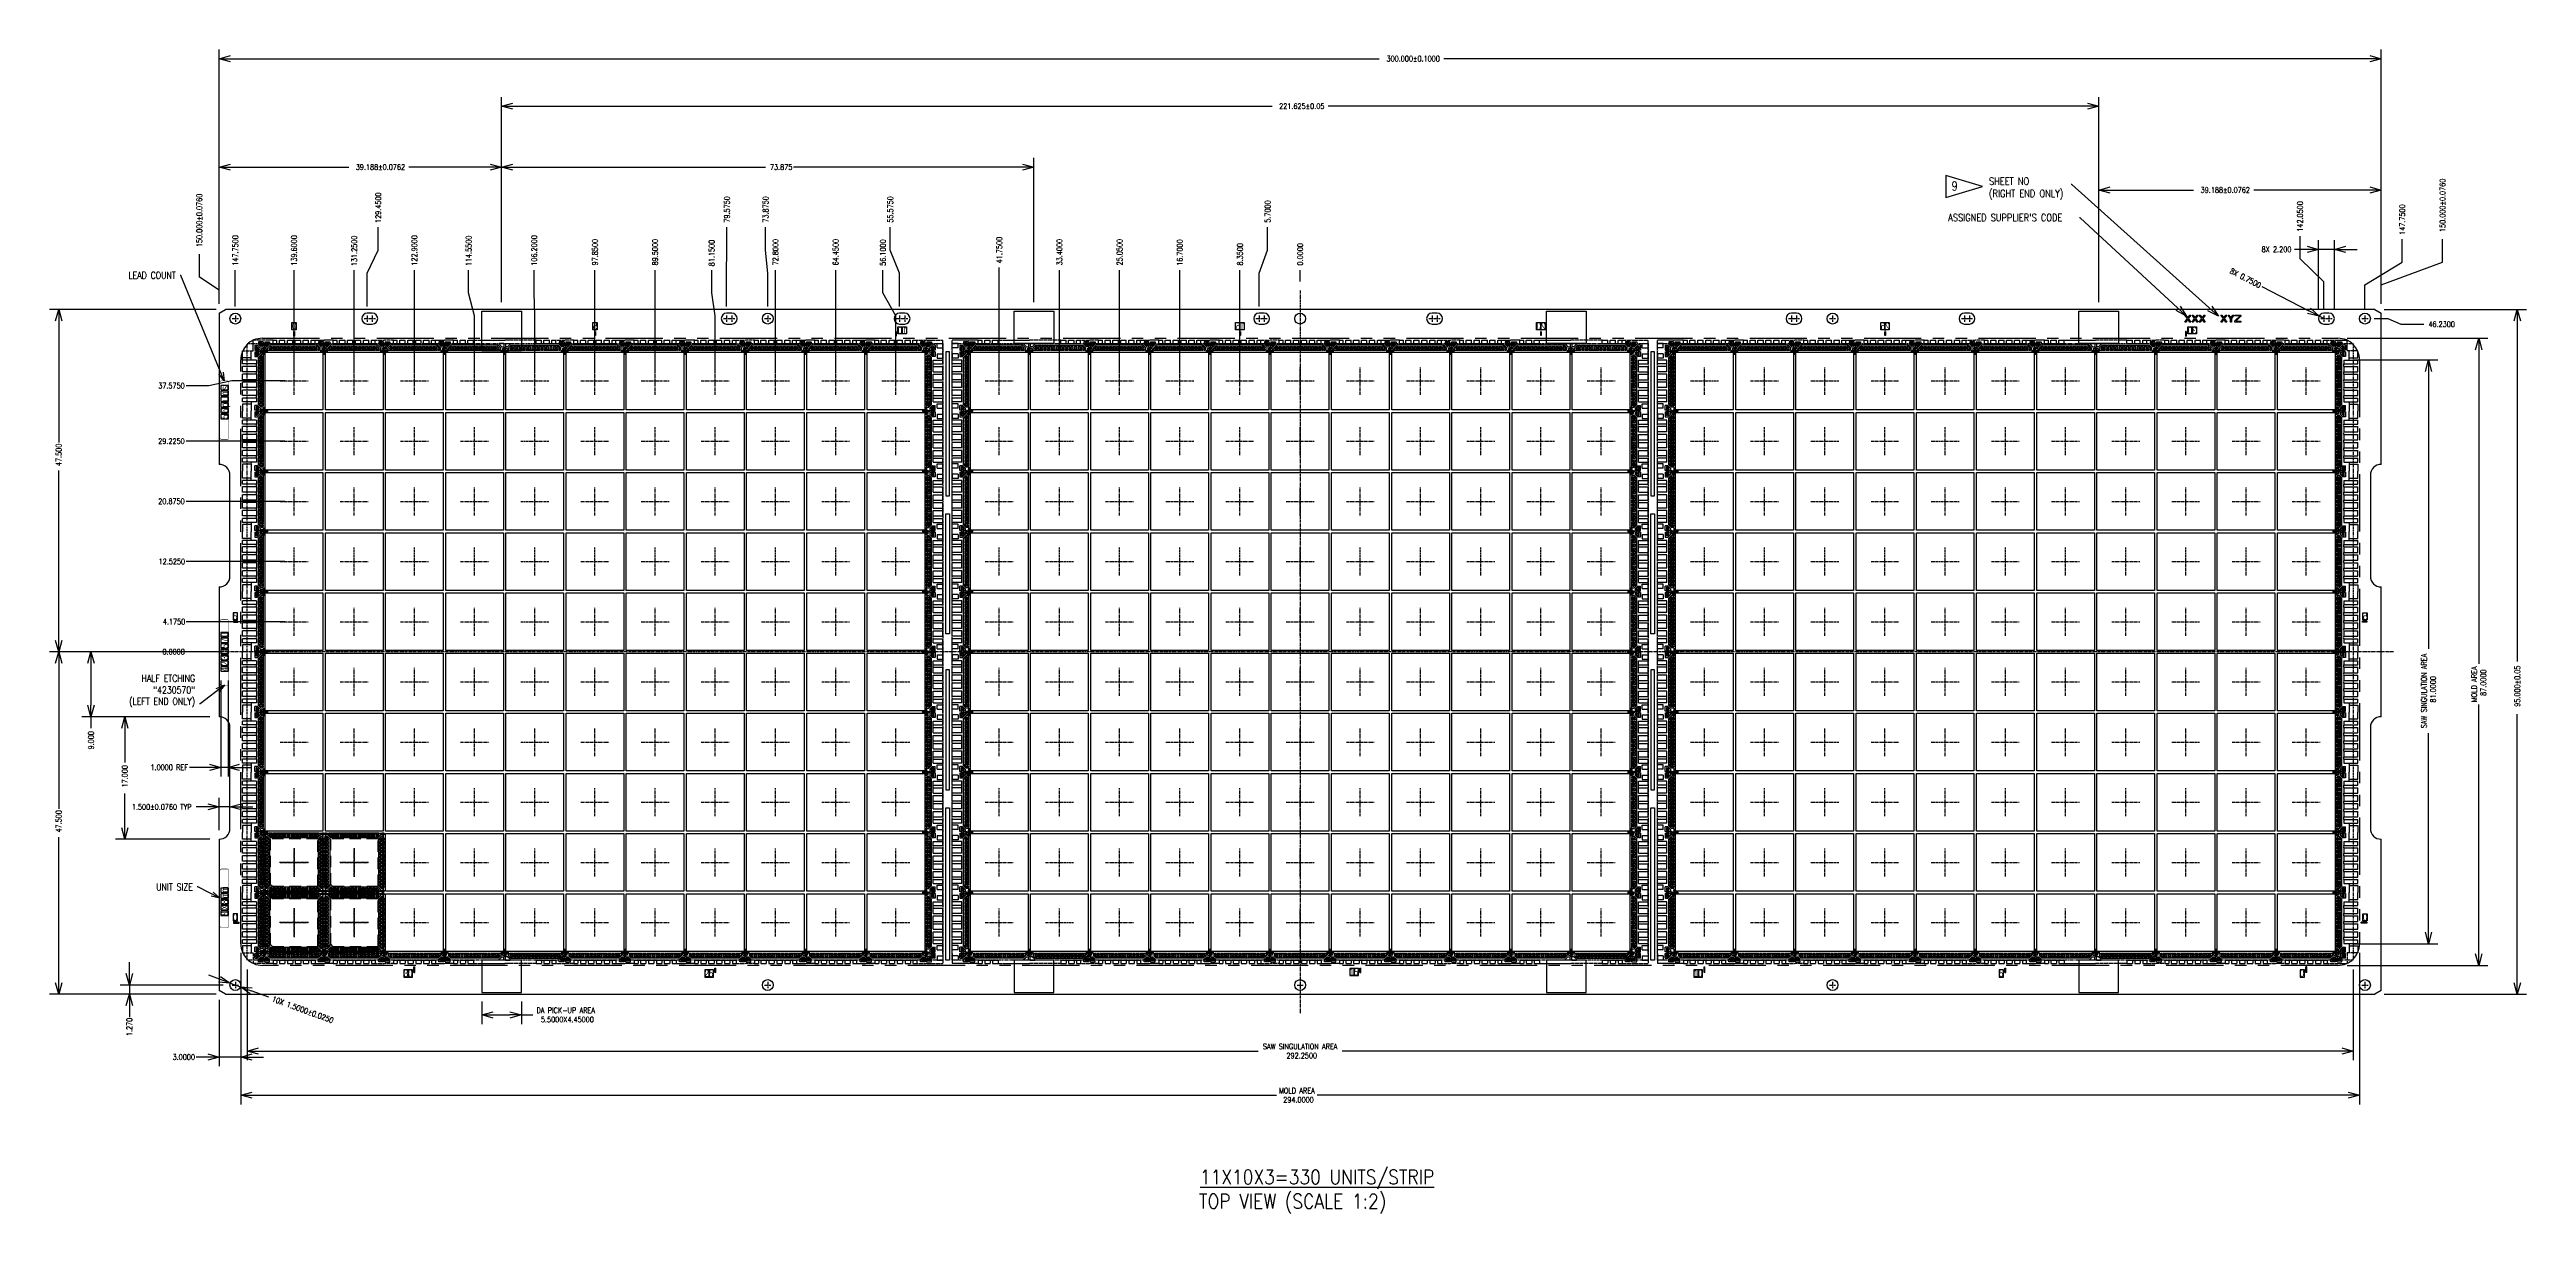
# Model space of a CAD drawing. Extents: x 91 to 778, y 180 to 503.
import ezdxf

# ---------------------------------------------------------------- set-up
doc = ezdxf.new("R2010")
doc.units = 0
doc.header["$LTSCALE"] = 12.7
doc.header["$MEASUREMENT"] = 0
doc.header["$PDMODE"] = 2
for name, pattern in [('CENTER', [2, 1.25, -0.25, 0.25, -0.25]), ('HIDDEN', [0.375, 0.25, -0.125]), ('PHANTOM', [2.5, 1.25, -0.25, 0.25, -0.25, 0.25, -0.25])]:
    doc.linetypes.add(name, pattern=pattern)
doc.layers.get('0').update_dxf_attribs({"linetype": 'CONTINUOUS'})
doc.layers.get('DEFPOINTS').update_dxf_attribs({"linetype": 'CONTINUOUS'})
for name, color, linetype in [('SH-01_CENTER', 2, 'CENTER'), ('SH-01_DIM', 4, 'CONTINUOUS'), ('SH-01_HATCH', 10, 'CONTINUOUS'), ('SH-01_HIDDEN', 6, 'HIDDEN'), ('SH-01_MISC', 5, 'CONTINUOUS'), ('SH-01_NOTES', 3, 'CONTINUOUS'), ('SH-01_OBJECT', 7, 'CONTINUOUS'), ('SH-01_PHANTOM', 1, 'PHANTOM')]:
    doc.layers.add(name, color=color, linetype=linetype)
doc.styles.get("Standard").update_dxf_attribs({"font": 'simplex.shx', "width": 0.82})
doc.dimstyles.get("Standard").update_dxf_attribs({"dimtxt": 0.18, "dimasz": 0.18, "dimexe": 0.18, "dimexo": 0.0625, "dimgap": 0.09, "dimtad": 0, "dimtih": 1, "dimtoh": 1, "dimdec": 4, "dimzin": 0, "dimdsep": 46, "dimtxsty": 'STANDARD', "dimcen": 0.09, "dimadec": 0, "dimazin": 0, "dimtfac": 1, "dimtdec": 4, "dimtofl": 0, "dimtmove": 0, "dimatfit": 3, "dimfxl": 1, "dimtolj": 1, "dimtzin": 0, "dimarcsym": 0})
doc.dimstyles.new('STANDARD$0', dxfattribs={"dimtxt": 0.18, "dimasz": 0.18, "dimexe": 0.18, "dimexo": 0.0625, "dimgap": 0.09, "dimtad": 0, "dimtih": 1, "dimtoh": 1, "dimdec": 4, "dimzin": 0, "dimdsep": 46, "dimtxsty": 'STANDARD', "dimcen": 0.09, "dimadec": 0, "dimazin": 0, "dimtfac": 1, "dimtdec": 4, "dimtofl": 0, "dimtmove": 0, "dimatfit": 3, "dimfxl": 1, "dimtolj": 1, "dimtzin": 0, "dimarcsym": 0})

# ---------------------------------------------------------------- blocks, each defined once
blk = doc.blocks.new('_Open30')
at = {"color": 0, "lineweight": -2}
for p, q in [((-1, 0.27), (0, 0)), ((0, 0), (-1, -0.27)), ((0, 0), (-1, 0))]:
    blk.add_line(p, q, dxfattribs=at)
blk = doc.blocks.new('*D14')
at = {"layer": 'DEFPOINTS', "color": 0, "ltscale": 0.05, "transparency": 16777216}
for p in [(724.58, 447.38), (720.18, 428.18), (724.58, 428.18)]:
    blk.add_point(p, dxfattribs=at)
at = {"layer": 'SH-01_DIM', "ltscale": 0.05, "transparency": 16777216}
for p, q in [((717.01, 447.38), (713.54, 447.38)), ((720.18, 430.72), (720.18, 449.92)), ((724.58, 447.38), (720.18, 447.38)), ((724.58, 430.72), (724.58, 449.92)), ((727.76, 447.38), (730.93, 447.38))]:
    blk.add_line(p, q, dxfattribs=at)
at = {"layer": 'SH-01_DIM', "ltscale": 0.05, "transparency": 16777216, "xscale": 3.175000000000011, "yscale": 3.175000000000011, "zscale": 3.175000000000011}
blk.add_blockref('_Open30', (720.18, 447.38), dxfattribs=at)
at = {"layer": 'SH-01_DIM', "ltscale": 0.05, "transparency": 16777216, "xscale": 3.175000000000011, "yscale": 3.175000000000011, "zscale": 3.175000000000011, "rotation": 180}
blk.add_blockref('_Open30', (724.58, 447.38), dxfattribs=at)
at = {"layer": 'SH-01_DIM', "ltscale": 0.05, "transparency": 16777216, "insert": (708.52, 447.38), "char_height": 1.524, "attachment_point": 5}
blk.add_mtext('\\A1;8X 2.200', dxfattribs=at)
blk = doc.blocks.new('*D15')
at = {"layer": 'DEFPOINTS', "color": 0, "ltscale": 0.05, "transparency": 16777216}
for p in [(720.35, 428.87), (721.68, 428.18)]:
    blk.add_point(p, dxfattribs=at)
at = {"layer": 'SH-01_DIM', "ltscale": 0.05, "transparency": 16777216}
for p, q in [((704.48, 437.07), (717.53, 430.32)), ((721.68, 428.18), (720.35, 428.87))]:
    blk.add_line(p, q, dxfattribs=at)
at = {"layer": 'SH-01_DIM', "ltscale": 0.05, "transparency": 16777216, "xscale": 3.175000000000011, "yscale": 3.175000000000011, "zscale": 3.175000000000011, "rotation": 332.6597035900854}
blk.add_blockref('_Open30', (720.35, 428.87), dxfattribs=at)
at = {"layer": 'SH-01_DIM', "ltscale": 0.05, "transparency": 16777216, "insert": (699.94, 439.42), "char_height": 1.524, "attachment_point": 5, "rotation": 332.6597}
blk.add_mtext('\\A1;8X 0.7500', dxfattribs=at)
blk = doc.blocks.new('*D16')
at = {"layer": 'DEFPOINTS', "color": 0, "ltscale": 0.05, "transparency": 16777216}
for p in [(659.21, 463.86), (659.21, 430.22), (737.58, 429.72)]:
    blk.add_point(p, dxfattribs=at)
at = {"layer": 'SH-01_DIM', "ltscale": 0.05, "transparency": 16777216}
for p, q in [((659.21, 432.76), (659.21, 466.4)), ((662.38, 463.86), (685.51, 463.86)), ((734.41, 463.86), (702.21, 463.86)), ((737.58, 432.26), (737.58, 466.4))]:
    blk.add_line(p, q, dxfattribs=at)
at = {"layer": 'SH-01_DIM', "ltscale": 0.05, "transparency": 16777216, "xscale": 3.175000000000011, "yscale": 3.175000000000011, "zscale": 3.175000000000011, "rotation": 180}
blk.add_blockref('_Open30', (659.21, 463.86), dxfattribs=at)
at = {"layer": 'SH-01_DIM', "ltscale": 0.05, "transparency": 16777216, "xscale": 3.175000000000011, "yscale": 3.175000000000011, "zscale": 3.175000000000011}
blk.add_blockref('_Open30', (737.58, 463.86), dxfattribs=at)
at = {"layer": 'SH-01_DIM', "ltscale": 0.05, "transparency": 16777216, "insert": (693.86, 463.86), "char_height": 1.524, "attachment_point": 5}
blk.add_mtext('\\A1; 39.188±0.0762', dxfattribs=at)
blk = doc.blocks.new('*D17')
at = {"layer": 'DEFPOINTS', "color": 0, "ltscale": 0.05, "transparency": 16777216}
for p in [(215.96, 470.22), (137.58, 429.72), (215.96, 430.22)]:
    blk.add_point(p, dxfattribs=at)
at = {"layer": 'SH-01_DIM', "ltscale": 0.05, "transparency": 16777216}
for p, q in [((137.58, 432.26), (137.58, 472.76)), ((140.76, 470.22), (173.54, 470.22)), ((212.78, 470.22), (190.24, 470.22)), ((215.96, 432.76), (215.96, 472.76))]:
    blk.add_line(p, q, dxfattribs=at)
at = {"layer": 'SH-01_DIM', "ltscale": 0.05, "transparency": 16777216, "xscale": 3.175000000000011, "yscale": 3.175000000000011, "zscale": 3.175000000000011, "rotation": 180}
blk.add_blockref('_Open30', (137.58, 470.22), dxfattribs=at)
at = {"layer": 'SH-01_DIM', "ltscale": 0.05, "transparency": 16777216, "xscale": 3.175000000000011, "yscale": 3.175000000000011, "zscale": 3.175000000000011}
blk.add_blockref('_Open30', (215.96, 470.22), dxfattribs=at)
at = {"layer": 'SH-01_DIM', "ltscale": 0.05, "transparency": 16777216, "insert": (181.89, 470.22), "char_height": 1.524, "attachment_point": 5}
blk.add_mtext('\\A1; 39.188±0.0762', dxfattribs=at)
blk = doc.blocks.new('*D18')
at = {"layer": 'DEFPOINTS', "color": 0, "ltscale": 0.05, "transparency": 16777216}
for p in [(363.71, 470.22), (215.96, 430.22), (363.71, 430.22)]:
    blk.add_point(p, dxfattribs=at)
at = {"layer": 'SH-01_DIM', "ltscale": 0.05, "transparency": 16777216}
for p, q in [((215.96, 432.76), (215.96, 472.76)), ((219.13, 470.22), (289.19, 470.22)), ((360.53, 470.22), (297.02, 470.22)), ((363.71, 432.76), (363.71, 472.76))]:
    blk.add_line(p, q, dxfattribs=at)
at = {"layer": 'SH-01_DIM', "ltscale": 0.05, "transparency": 16777216, "xscale": 3.175000000000011, "yscale": 3.175000000000011, "zscale": 3.175000000000011, "rotation": 180}
blk.add_blockref('_Open30', (215.96, 470.22), dxfattribs=at)
at = {"layer": 'SH-01_DIM', "ltscale": 0.05, "transparency": 16777216, "xscale": 3.175000000000011, "yscale": 3.175000000000011, "zscale": 3.175000000000011}
blk.add_blockref('_Open30', (363.71, 470.22), dxfattribs=at)
at = {"layer": 'SH-01_DIM', "ltscale": 0.05, "transparency": 16777216, "insert": (293.1, 470.22), "char_height": 1.524, "attachment_point": 5}
blk.add_mtext('\\A1; 73.875', dxfattribs=at)
blk = doc.blocks.new('*D19')
at = {"layer": 'DEFPOINTS', "color": 0, "ltscale": 0.05, "transparency": 16777216}
for p in [(659.21, 487.13), (215.96, 430.22), (659.21, 430.22)]:
    blk.add_point(p, dxfattribs=at)
at = {"layer": 'SH-01_DIM', "ltscale": 0.05, "transparency": 16777216}
for p, q in [((215.96, 432.76), (215.96, 489.67)), ((659.21, 432.76), (659.21, 489.67)), ((219.13, 487.13), (429.83, 487.13)), ((656.03, 487.13), (445.33, 487.13))]:
    blk.add_line(p, q, dxfattribs=at)
at = {"layer": 'SH-01_DIM', "ltscale": 0.05, "transparency": 16777216, "xscale": 3.175000000000011, "yscale": 3.175000000000011, "zscale": 3.175000000000011, "rotation": 180}
blk.add_blockref('_Open30', (215.96, 487.13), dxfattribs=at)
at = {"layer": 'SH-01_DIM', "ltscale": 0.05, "transparency": 16777216, "xscale": 3.175000000000011, "yscale": 3.175000000000011, "zscale": 3.175000000000011}
blk.add_blockref('_Open30', (659.21, 487.13), dxfattribs=at)
at = {"layer": 'SH-01_DIM', "ltscale": 0.05, "transparency": 16777216, "insert": (437.58, 487.13), "char_height": 1.524, "attachment_point": 5}
blk.add_mtext('\\A1; 221.625±0.05', dxfattribs=at)
blk = doc.blocks.new('*D20')
at = {"layer": 'DEFPOINTS', "color": 0, "ltscale": 0.05, "transparency": 16777216}
for p in [(737.58, 500.3), (137.58, 429.72), (737.58, 429.72)]:
    blk.add_point(p, dxfattribs=at)
at = {"layer": 'SH-01_DIM', "ltscale": 0.05, "transparency": 16777216}
for p, q in [((137.58, 432.26), (137.58, 502.84)), ((737.58, 432.26), (737.58, 502.84)), ((140.76, 500.3), (459.55, 500.3)), ((734.41, 500.3), (477.43, 500.3))]:
    blk.add_line(p, q, dxfattribs=at)
at = {"layer": 'SH-01_DIM', "ltscale": 0.05, "transparency": 16777216, "xscale": 3.175000000000011, "yscale": 3.175000000000011, "zscale": 3.175000000000011, "rotation": 180}
blk.add_blockref('_Open30', (137.58, 500.3), dxfattribs=at)
at = {"layer": 'SH-01_DIM', "ltscale": 0.05, "transparency": 16777216, "xscale": 3.175000000000011, "yscale": 3.175000000000011, "zscale": 3.175000000000011}
blk.add_blockref('_Open30', (737.58, 500.3), dxfattribs=at)
at = {"layer": 'SH-01_DIM', "ltscale": 0.05, "transparency": 16777216, "insert": (468.49, 500.3), "char_height": 1.524, "attachment_point": 5}
blk.add_mtext('\\A1; 300.000±0.1000', dxfattribs=at)
blk = doc.blocks.new('*D21')
at = {"layer": 'DEFPOINTS', "color": 0, "ltscale": 0.05, "transparency": 16777216}
for p in [(725.58, 422.72), (725.58, 248.72), (764.65, 248.72)]:
    blk.add_point(p, dxfattribs=at)
at = {"layer": 'SH-01_DIM', "ltscale": 0.05, "transparency": 16777216}
for p, q in [((728.12, 422.72), (767.19, 422.72)), ((764.65, 419.54), (764.65, 332.34)), ((764.65, 251.89), (764.65, 321.06)), ((728.12, 248.72), (767.19, 248.72))]:
    blk.add_line(p, q, dxfattribs=at)
at = {"layer": 'SH-01_DIM', "ltscale": 0.05, "transparency": 16777216, "xscale": 3.175000000000011, "yscale": 3.175000000000011, "zscale": 3.175000000000011}
for p, rotation in [((764.65, 422.72), 90), ((764.65, 248.72), 270)]:
    blk.add_blockref('_Open30', p, dxfattribs=dict(at, rotation=rotation))
at = {"layer": 'SH-01_DIM', "ltscale": 0.05, "transparency": 16777216, "insert": (764.65, 326.7), "char_height": 1.524, "attachment_point": 5, "rotation": 90}
blk.add_mtext('\\A1;MOLD AREA\\P 87.0000', dxfattribs=at)
blk = doc.blocks.new('*D22')
at = {"layer": 'DEFPOINTS', "color": 0, "ltscale": 0.05, "transparency": 16777216}
for p in [(727.58, 416.72), (727.58, 254.72), (750.72, 254.72)]:
    blk.add_point(p, dxfattribs=at)
at = {"layer": 'SH-01_DIM', "ltscale": 0.05, "transparency": 16777216}
for p, q in [((730.12, 416.72), (753.26, 416.72)), ((750.72, 413.54), (750.72, 336.53)), ((750.72, 257.89), (750.72, 313.17)), ((730.12, 254.72), (753.26, 254.72))]:
    blk.add_line(p, q, dxfattribs=at)
at = {"layer": 'SH-01_DIM', "ltscale": 0.05, "transparency": 16777216, "xscale": 3.175000000000011, "yscale": 3.175000000000011, "zscale": 3.175000000000011}
for p, rotation in [((750.72, 416.72), 90), ((750.72, 254.72), 270)]:
    blk.add_blockref('_Open30', p, dxfattribs=dict(at, rotation=rotation))
at = {"layer": 'SH-01_DIM', "ltscale": 0.05, "transparency": 16777216, "insert": (750.72, 324.85), "char_height": 1.524, "attachment_point": 5, "rotation": 90}
blk.add_mtext('\\A1;SAW SINGULATION AREA\\P 81.0000', dxfattribs=at)
blk = doc.blocks.new('*D23')
at = {"layer": 'DEFPOINTS', "color": 0, "ltscale": 0.05, "transparency": 16777216}
for p in [(735.85, 430.72), (735.85, 240.72), (775.36, 240.72)]:
    blk.add_point(p, dxfattribs=at)
at = {"layer": 'SH-01_DIM', "ltscale": 0.05, "transparency": 16777216}
for p, q in [((738.39, 430.72), (777.9, 430.72)), ((775.36, 427.54), (775.36, 332.99)), ((775.36, 243.89), (775.36, 318.44)), ((738.39, 240.72), (777.9, 240.72))]:
    blk.add_line(p, q, dxfattribs=at)
at = {"layer": 'SH-01_DIM', "ltscale": 0.05, "transparency": 16777216, "xscale": 3.175000000000011, "yscale": 3.175000000000011, "zscale": 3.175000000000011}
for p, rotation in [((775.36, 430.72), 90), ((775.36, 240.72), 270)]:
    blk.add_blockref('_Open30', p, dxfattribs=dict(at, rotation=rotation))
at = {"layer": 'SH-01_DIM', "ltscale": 0.05, "transparency": 16777216, "insert": (775.36, 325.72), "char_height": 1.524, "attachment_point": 5, "rotation": 90}
blk.add_mtext('\\A1; 95.000±0.05', dxfattribs=at)
blk = doc.blocks.new('*D24')
at = {"layer": 'DEFPOINTS', "color": 0, "ltscale": 0.05, "transparency": 16777216}
for p in [(143.58, 254.72), (731.58, 254.72), (731.58, 212.68)]:
    blk.add_point(p, dxfattribs=at)
at = {"layer": 'SH-01_DIM', "ltscale": 0.05, "transparency": 16777216}
for p, q in [((143.58, 252.18), (143.58, 210.14)), ((731.58, 252.18), (731.58, 210.14)), ((146.76, 212.68), (431.03, 212.68)), ((728.41, 212.68), (442.31, 212.68))]:
    blk.add_line(p, q, dxfattribs=at)
at = {"layer": 'SH-01_DIM', "ltscale": 0.05, "transparency": 16777216, "xscale": 3.175000000000011, "yscale": 3.175000000000011, "zscale": 3.175000000000011, "rotation": 180}
blk.add_blockref('_Open30', (143.58, 212.68), dxfattribs=at)
at = {"layer": 'SH-01_DIM', "ltscale": 0.05, "transparency": 16777216, "xscale": 3.175000000000011, "yscale": 3.175000000000011, "zscale": 3.175000000000011}
blk.add_blockref('_Open30', (731.58, 212.68), dxfattribs=at)
at = {"layer": 'SH-01_DIM', "ltscale": 0.05, "transparency": 16777216, "insert": (436.67, 212.68), "char_height": 1.524, "attachment_point": 5}
blk.add_mtext('\\A1;MOLD AREA\\P 294.0000', dxfattribs=at)
blk = doc.blocks.new('*D25')
at = {"layer": 'DEFPOINTS', "color": 0, "ltscale": 0.05, "transparency": 16777216}
for p in [(139.31, 430.72), (93.06, 335.72), (139.75, 335.72)]:
    blk.add_point(p, dxfattribs=at)
at = {"layer": 'SH-01_DIM', "ltscale": 0.05, "transparency": 16777216}
for p, q in [((136.77, 430.72), (90.52, 430.72)), ((93.06, 427.54), (93.06, 393.82)), ((93.06, 338.89), (93.06, 385.99)), ((137.21, 335.72), (90.52, 335.72))]:
    blk.add_line(p, q, dxfattribs=at)
at = {"layer": 'SH-01_DIM', "ltscale": 0.05, "transparency": 16777216, "xscale": 3.175000000000011, "yscale": 3.175000000000011, "zscale": 3.175000000000011}
for p, rotation in [((93.06, 430.72), 90), ((93.06, 335.72), 270)]:
    blk.add_blockref('_Open30', p, dxfattribs=dict(at, rotation=rotation))
at = {"layer": 'SH-01_DIM', "ltscale": 0.05, "transparency": 16777216, "insert": (93.06, 389.91), "char_height": 1.524, "attachment_point": 5, "rotation": 90}
blk.add_mtext('\\A1; 47.500', dxfattribs=at)
blk = doc.blocks.new('*D26')
at = {"layer": 'DEFPOINTS', "color": 0, "ltscale": 0.05, "transparency": 16777216}
for p in [(139.75, 335.72), (93.06, 240.72), (139.31, 240.72)]:
    blk.add_point(p, dxfattribs=at)
at = {"layer": 'SH-01_DIM', "ltscale": 0.05, "transparency": 16777216}
for p, q in [((137.21, 335.72), (90.52, 335.72)), ((93.06, 332.54), (93.06, 292.13)), ((93.06, 243.89), (93.06, 284.3)), ((136.77, 240.72), (90.52, 240.72))]:
    blk.add_line(p, q, dxfattribs=at)
at = {"layer": 'SH-01_DIM', "ltscale": 0.05, "transparency": 16777216, "xscale": 3.175000000000011, "yscale": 3.175000000000011, "zscale": 3.175000000000011}
for p, rotation in [((93.06, 335.72), 90), ((93.06, 240.72), 270)]:
    blk.add_blockref('_Open30', p, dxfattribs=dict(at, rotation=rotation))
at = {"layer": 'SH-01_DIM', "ltscale": 0.05, "transparency": 16777216, "insert": (93.06, 288.22), "char_height": 1.524, "attachment_point": 5, "rotation": 90}
blk.add_mtext('\\A1; 47.500', dxfattribs=at)
blk = doc.blocks.new('*D27')
at = {"layer": 'DEFPOINTS', "color": 0, "ltscale": 0.05, "transparency": 16777216}
for p in [(140.67, 243.77), (143.49, 242.74)]:
    blk.add_point(p, dxfattribs=at)
at = {"layer": 'SH-01_DIM', "ltscale": 0.05, "transparency": 16777216}
for p, q in [((137.69, 244.86), (134.71, 245.95)), ((140.67, 243.77), (143.49, 242.74)), ((151.39, 239.86), (146.47, 241.66))]:
    blk.add_line(p, q, dxfattribs=at)
at = {"layer": 'SH-01_DIM', "ltscale": 0.05, "transparency": 16777216, "xscale": 3.175000000000011, "yscale": 3.175000000000011, "zscale": 3.175000000000011}
for p, rotation in [((140.67, 243.77), 339.9612325222179), ((143.49, 242.74), 159.9612325222178)]:
    blk.add_blockref('_Open30', p, dxfattribs=dict(at, rotation=rotation))
at = {"layer": 'SH-01_DIM', "ltscale": 0.05, "transparency": 16777216, "insert": (160.8, 236.43), "char_height": 1.524, "attachment_point": 5, "rotation": 339.96123}
blk.add_mtext('\\A1;10X 1.5000±0.0250', dxfattribs=at)
blk = doc.blocks.new('*D28')
at = {"layer": 'DEFPOINTS', "color": 0, "ltscale": 0.05, "transparency": 16777216}
for p in [(112.68, 240.72), (139.31, 240.72), (141.22, 243.26)]:
    blk.add_point(p, dxfattribs=at)
at = {"layer": 'SH-01_DIM', "ltscale": 0.05, "transparency": 16777216}
for p, q in [((112.68, 246.43), (112.68, 249.61)), ((138.68, 243.26), (110.14, 243.26)), ((136.77, 240.72), (110.14, 240.72)), ((112.68, 243.26), (112.68, 240.72)), ((112.68, 237.54), (112.68, 234.37))]:
    blk.add_line(p, q, dxfattribs=at)
at = {"layer": 'SH-01_DIM', "ltscale": 0.05, "transparency": 16777216, "xscale": 3.175000000000011, "yscale": 3.175000000000011, "zscale": 3.175000000000011}
for p, rotation in [((112.68, 243.26), 270), ((112.68, 240.72), 90)]:
    blk.add_blockref('_Open30', p, dxfattribs=dict(at, rotation=rotation))
at = {"layer": 'SH-01_DIM', "ltscale": 0.05, "transparency": 16777216, "insert": (112.68, 231.17), "char_height": 1.524, "attachment_point": 5, "rotation": 90}
blk.add_mtext('\\A1; 1.270', dxfattribs=at)
blk = doc.blocks.new('*D29')
at = {"layer": 'DEFPOINTS', "color": 0, "ltscale": 0.05, "transparency": 16777216}
for p in [(138.08, 330.32), (140.08, 330.32), (138.08, 303.65)]:
    blk.add_point(p, dxfattribs=at)
at = {"layer": 'SH-01_DIM', "ltscale": 0.05, "transparency": 16777216}
for p, q in [((138.08, 327.78), (138.08, 301.11)), ((140.08, 327.78), (140.08, 301.11)), ((134.91, 303.65), (129.38, 303.65)), ((140.08, 303.65), (138.08, 303.65)), ((143.26, 303.65), (146.43, 303.65))]:
    blk.add_line(p, q, dxfattribs=at)
at = {"layer": 'SH-01_DIM', "ltscale": 0.05, "transparency": 16777216, "xscale": 3.175000000000011, "yscale": 3.175000000000011, "zscale": 3.175000000000011}
blk.add_blockref('_Open30', (138.08, 303.65), dxfattribs=at)
at = {"layer": 'SH-01_DIM', "ltscale": 0.05, "transparency": 16777216, "xscale": 3.175000000000011, "yscale": 3.175000000000011, "zscale": 3.175000000000011, "rotation": 180}
blk.add_blockref('_Open30', (140.08, 303.65), dxfattribs=at)
at = {"layer": 'SH-01_DIM', "ltscale": 0.05, "transparency": 16777216, "insert": (123.27, 303.65), "char_height": 1.524, "attachment_point": 5}
blk.add_mtext('\\A1; 1.0000 REF', dxfattribs=at)
blk = doc.blocks.new('*D30')
at = {"layer": 'DEFPOINTS', "color": 0, "ltscale": 0.05, "transparency": 16777216}
for p in [(140.58, 292.69), (137.58, 283.72), (140.58, 288.17)]:
    blk.add_point(p, dxfattribs=at)
at = {"layer": 'SH-01_DIM', "ltscale": 0.05, "transparency": 16777216}
for p, q in [((134.41, 292.69), (131.23, 292.69)), ((137.58, 286.26), (137.58, 295.23)), ((140.58, 292.69), (137.58, 292.69)), ((140.58, 290.71), (140.58, 295.23)), ((143.76, 292.69), (146.93, 292.69))]:
    blk.add_line(p, q, dxfattribs=at)
at = {"layer": 'SH-01_DIM', "ltscale": 0.05, "transparency": 16777216, "xscale": 3.175000000000011, "yscale": 3.175000000000011, "zscale": 3.175000000000011}
blk.add_blockref('_Open30', (137.58, 292.69), dxfattribs=at)
at = {"layer": 'SH-01_DIM', "ltscale": 0.05, "transparency": 16777216, "xscale": 3.175000000000011, "yscale": 3.175000000000011, "zscale": 3.175000000000011, "rotation": 180}
blk.add_blockref('_Open30', (140.58, 292.69), dxfattribs=at)
at = {"layer": 'SH-01_DIM', "ltscale": 0.05, "transparency": 16777216, "insert": (121.19, 292.69), "char_height": 1.524, "attachment_point": 5}
blk.add_mtext('\\A1; 1.500±0.0760 TYP', dxfattribs=at)
blk = doc.blocks.new('*D31')
at = {"layer": 'DEFPOINTS', "color": 0, "ltscale": 0.05, "transparency": 16777216}
for p in [(137.58, 317.72), (111.41, 283.72), (137.58, 283.72)]:
    blk.add_point(p, dxfattribs=at)
at = {"layer": 'SH-01_DIM', "ltscale": 0.05, "transparency": 16777216}
for p, q in [((135.04, 317.72), (108.87, 317.72)), ((111.41, 314.54), (111.41, 305.02)), ((111.41, 286.89), (111.41, 296.41)), ((135.04, 283.72), (108.87, 283.72))]:
    blk.add_line(p, q, dxfattribs=at)
at = {"layer": 'SH-01_DIM', "ltscale": 0.05, "transparency": 16777216, "xscale": 3.175000000000011, "yscale": 3.175000000000011, "zscale": 3.175000000000011}
for p, rotation in [((111.41, 317.72), 90), ((111.41, 283.72), 270)]:
    blk.add_blockref('_Open30', p, dxfattribs=dict(at, rotation=rotation))
at = {"layer": 'SH-01_DIM', "ltscale": 0.05, "transparency": 16777216, "insert": (111.41, 300.72), "char_height": 1.524, "attachment_point": 5, "rotation": 90}
blk.add_mtext('\\A1; 17.000', dxfattribs=at)
blk = doc.blocks.new('*D32')
at = {"layer": 'DEFPOINTS', "color": 0, "ltscale": 0.05, "transparency": 16777216}
for p in [(210.46, 241.22), (221.46, 241.22), (221.46, 234.96)]:
    blk.add_point(p, dxfattribs=at)
at = {"layer": 'SH-01_DIM', "ltscale": 0.05, "transparency": 16777216}
for p, q in [((210.46, 238.68), (210.46, 232.42)), ((213.63, 234.96), (218.28, 234.96)), ((221.46, 238.68), (221.46, 232.42)), ((221.46, 234.96), (224.63, 234.96))]:
    blk.add_line(p, q, dxfattribs=at)
at = {"layer": 'SH-01_DIM', "ltscale": 0.05, "transparency": 16777216, "xscale": 3.175000000000011, "yscale": 3.175000000000011, "zscale": 3.175000000000011, "rotation": 180}
blk.add_blockref('_Open30', (210.46, 234.96), dxfattribs=at)
at = {"layer": 'SH-01_DIM', "ltscale": 0.05, "transparency": 16777216, "xscale": 3.175000000000011, "yscale": 3.175000000000011, "zscale": 3.175000000000011}
blk.add_blockref('_Open30', (221.46, 234.96), dxfattribs=at)
at = {"layer": 'SH-01_DIM', "ltscale": 0.05, "transparency": 16777216, "insert": (233.78, 234.96), "char_height": 1.524, "attachment_point": 5}
blk.add_mtext('\\A1;DA PICK-UP AREA\\P 5.5000X4.45000', dxfattribs=at)
blk = doc.blocks.new('*D33')
at = {"layer": 'DEFPOINTS', "color": 0, "ltscale": 0.05, "transparency": 16777216}
for p in [(143.58, 254.72), (137.58, 241.72), (137.58, 223.27)]:
    blk.add_point(p, dxfattribs=at)
at = {"layer": 'SH-01_DIM', "ltscale": 0.05, "transparency": 16777216}
for p, q in [((143.58, 252.18), (143.58, 220.73)), ((137.58, 239.18), (137.58, 220.73)), ((134.41, 223.27), (131.23, 223.27)), ((143.58, 223.27), (137.58, 223.27)), ((146.76, 223.27), (149.93, 223.27))]:
    blk.add_line(p, q, dxfattribs=at)
at = {"layer": 'SH-01_DIM', "ltscale": 0.05, "transparency": 16777216, "xscale": 3.175000000000011, "yscale": 3.175000000000011, "zscale": 3.175000000000011}
blk.add_blockref('_Open30', (137.58, 223.27), dxfattribs=at)
at = {"layer": 'SH-01_DIM', "ltscale": 0.05, "transparency": 16777216, "xscale": 3.175000000000011, "yscale": 3.175000000000011, "zscale": 3.175000000000011, "rotation": 180}
blk.add_blockref('_Open30', (143.58, 223.27), dxfattribs=at)
at = {"layer": 'SH-01_DIM', "ltscale": 0.05, "transparency": 16777216, "insert": (127.32, 223.27), "char_height": 1.524, "attachment_point": 5}
blk.add_mtext('\\A1; 3.0000', dxfattribs=at)
blk = doc.blocks.new('*D34')
at = {"layer": 'DEFPOINTS', "color": 0, "ltscale": 0.05, "transparency": 16777216}
for p in [(737.58, 500.3), (137.58, 429.72), (737.58, 429.72)]:
    blk.add_point(p, dxfattribs=at)
at = {"layer": 'SH-01_DIM', "ltscale": 0.05, "transparency": 16777216}
for p, q in [((137.58, 432.26), (137.58, 502.84)), ((737.58, 432.26), (737.58, 502.84)), ((140.76, 500.3), (459.55, 500.3)), ((734.41, 500.3), (477.43, 500.3))]:
    blk.add_line(p, q, dxfattribs=at)
at = {"layer": 'SH-01_DIM', "ltscale": 0.05, "transparency": 16777216, "xscale": 3.175000000000011, "yscale": 3.175000000000011, "zscale": 3.175000000000011, "rotation": 180}
blk.add_blockref('_Open30', (137.58, 500.3), dxfattribs=at)
at = {"layer": 'SH-01_DIM', "ltscale": 0.05, "transparency": 16777216, "xscale": 3.175000000000011, "yscale": 3.175000000000011, "zscale": 3.175000000000011}
blk.add_blockref('_Open30', (737.58, 500.3), dxfattribs=at)
at = {"layer": 'SH-01_DIM', "ltscale": 0.05, "transparency": 16777216, "insert": (468.49, 500.3), "char_height": 1.524, "attachment_point": 5}
blk.add_mtext('\\A1; 300.000±0.1000', dxfattribs=at)
blk = doc.blocks.new('*D35')
at = {"layer": 'DEFPOINTS', "color": 0, "ltscale": 0.05, "transparency": 16777216}
for p in [(715.07, 451.08), (721.68, 428.18), (437.58, 335.72)]:
    blk.add_point(p, dxfattribs=at)
at = {"layer": 'SH-01_DIM', "ltscale": 0.05, "transparency": 16777216}
for p, q in [((715.07, 444.73), (715.07, 451.08)), ((721.68, 438.38), (715.07, 444.73)), ((721.68, 430.72), (721.68, 438.38))]:
    blk.add_line(p, q, dxfattribs=at)
at = {"layer": 'SH-01_DIM', "ltscale": 0.05, "transparency": 16777216, "insert": (715.07, 456.07), "char_height": 1.524, "attachment_point": 5, "rotation": 90}
blk.add_mtext('\\A1; 142.0500', dxfattribs=at)
blk = doc.blocks.new('*D36')
at = {"layer": 'DEFPOINTS', "color": 0, "ltscale": 0.05, "transparency": 16777216}
for p in [(139.75, 335.72), (102.02, 317.72), (137.58, 317.72)]:
    blk.add_point(p, dxfattribs=at)
at = {"layer": 'SH-01_DIM', "ltscale": 0.05, "transparency": 16777216}
for p, q in [((137.21, 335.72), (99.48, 335.72)), ((102.02, 332.54), (102.02, 320.89)), ((135.04, 317.72), (99.48, 317.72)), ((102.02, 317.72), (102.02, 314.54))]:
    blk.add_line(p, q, dxfattribs=at)
at = {"layer": 'SH-01_DIM', "ltscale": 0.05, "transparency": 16777216, "xscale": 3.175000000000011, "yscale": 3.175000000000011, "zscale": 3.175000000000011}
for p, rotation in [((102.02, 335.72), 90), ((102.02, 317.72), 270)]:
    blk.add_blockref('_Open30', p, dxfattribs=dict(at, rotation=rotation))
at = {"layer": 'SH-01_DIM', "ltscale": 0.05, "transparency": 16777216, "insert": (102.02, 310.72), "char_height": 1.524, "attachment_point": 5, "rotation": 90}
blk.add_mtext('\\A1; 9.000', dxfattribs=at)
blk = doc.blocks.new('*D37')
at = {"layer": 'DEFPOINTS', "color": 0, "ltscale": 0.05, "transparency": 16777216}
for p in [(733.08, 428.18), (749.4, 426.63), (437.58, 335.72)]:
    blk.add_point(p, dxfattribs=at)
at = {"layer": 'SH-01_DIM', "ltscale": 0.05, "transparency": 16777216}
for p, q in [((735.62, 428.18), (739.43, 428.18)), ((739.43, 428.18), (743.05, 426.63)), ((743.05, 426.63), (749.4, 426.63))]:
    blk.add_line(p, q, dxfattribs=at)
at = {"layer": 'SH-01_DIM', "ltscale": 0.05, "transparency": 16777216, "insert": (753.91, 426.63), "char_height": 1.524, "attachment_point": 5}
blk.add_mtext('\\A1; 46.2300', dxfattribs=at)
blk = doc.blocks.new('*D38')
at = {"layer": 'DEFPOINTS', "color": 0, "ltscale": 0.05, "transparency": 16777216}
for p in [(743.42, 450.21), (733.08, 428.18), (437.58, 335.72)]:
    blk.add_point(p, dxfattribs=at)
at = {"layer": 'SH-01_DIM', "ltscale": 0.05, "transparency": 16777216}
for p, q in [((743.42, 443.86), (743.42, 450.21)), ((733.08, 437.51), (743.42, 443.86)), ((733.08, 430.72), (733.08, 437.51))]:
    blk.add_line(p, q, dxfattribs=at)
at = {"layer": 'SH-01_DIM', "ltscale": 0.05, "transparency": 16777216, "insert": (743.42, 455.19), "char_height": 1.524, "attachment_point": 5, "rotation": 90}
blk.add_mtext('\\A1; 147.7500', dxfattribs=at)
blk = doc.blocks.new('*D60')
at = {"layer": 'DEFPOINTS', "color": 0, "ltscale": 0.05, "transparency": 16777216}
for p in [(128.41, 335.72), (137.58, 335.72), (437.58, 335.72)]:
    blk.add_point(p, dxfattribs=at)
at = {"layer": 'SH-01_DIM', "ltscale": 0.05, "transparency": 16777216}
blk.add_line((135.04, 335.72), (128.41, 335.72), dxfattribs=at)
at = {"layer": 'SH-01_DIM', "ltscale": 0.05, "transparency": 16777216, "insert": (124.5, 335.72), "char_height": 1.524, "attachment_point": 5}
blk.add_mtext('\\A1; 0.0000', dxfattribs=at)
blk = doc.blocks.new('*D61')
at = {"layer": 'DEFPOINTS', "color": 0, "ltscale": 0.05, "transparency": 16777216}
for p in [(142.08, 441.65), (142.08, 429.04), (437.58, 335.72)]:
    blk.add_point(p, dxfattribs=at)
at = {"layer": 'SH-01_DIM', "ltscale": 0.05, "transparency": 16777216}
blk.add_line((142.08, 431.58), (142.08, 441.65), dxfattribs=at)
at = {"layer": 'SH-01_DIM', "ltscale": 0.05, "transparency": 16777216, "insert": (142.08, 446.64), "char_height": 1.524, "attachment_point": 5, "rotation": 90}
blk.add_mtext('\\A1; 147.7500', dxfattribs=at)
blk = doc.blocks.new('*D62')
at = {"layer": 'DEFPOINTS', "color": 0, "ltscale": 0.05, "transparency": 16777216}
for p in [(132.09, 446.02), (137.58, 429.72), (437.58, 335.72)]:
    blk.add_point(p, dxfattribs=at)
at = {"layer": 'SH-01_DIM', "ltscale": 0.05, "transparency": 16777216}
for p, q in [((132.09, 439.67), (132.09, 446.02)), ((137.58, 436.07), (132.09, 439.67)), ((137.58, 432.26), (137.58, 436.07))]:
    blk.add_line(p, q, dxfattribs=at)
at = {"layer": 'SH-01_DIM', "ltscale": 0.05, "transparency": 16777216, "insert": (132.09, 454.97), "char_height": 1.524, "attachment_point": 5, "rotation": 90}
blk.add_mtext('\\A1; 150.000±0.0760', dxfattribs=at)
blk = doc.blocks.new('*D63')
at = {"layer": 'DEFPOINTS', "color": 0, "ltscale": 0.05, "transparency": 16777216}
for p in [(754.6, 450.21), (737.58, 429.72), (437.58, 335.72)]:
    blk.add_point(p, dxfattribs=at)
at = {"layer": 'SH-01_DIM', "ltscale": 0.05, "transparency": 16777216}
for p, q in [((754.6, 443.86), (754.6, 450.21)), ((737.58, 437.51), (754.6, 443.86)), ((737.58, 432.26), (737.58, 437.51))]:
    blk.add_line(p, q, dxfattribs=at)
at = {"layer": 'SH-01_DIM', "ltscale": 0.05, "transparency": 16777216, "insert": (754.6, 459.15), "char_height": 1.524, "attachment_point": 5, "rotation": 90}
blk.add_mtext('\\A1; 150.000±0.0760', dxfattribs=at)
blk = doc.blocks.new('*D64')
at = {"layer": 'DEFPOINTS', "color": 0, "ltscale": 0.05, "transparency": 16777216}
for p in [(181.74, 453.52), (178.68, 429.04), (437.58, 335.72)]:
    blk.add_point(p, dxfattribs=at)
at = {"layer": 'SH-01_DIM', "ltscale": 0.05, "transparency": 16777216}
for p, q in [((178.68, 440.82), (181.74, 447.17)), ((181.74, 447.17), (181.74, 453.52)), ((178.68, 431.58), (178.68, 440.82))]:
    blk.add_line(p, q, dxfattribs=at)
at = {"layer": 'SH-01_DIM', "ltscale": 0.05, "transparency": 16777216, "insert": (181.74, 458.5), "char_height": 1.524, "attachment_point": 5, "rotation": 90}
blk.add_mtext('\\A1; 129.4500', dxfattribs=at)
blk = doc.blocks.new('*D65')
at = {"layer": 'DEFPOINTS', "color": 0, "ltscale": 0.05, "transparency": 16777216}
for p in [(278.51, 453.52), (278.43, 429.04), (437.58, 335.72)]:
    blk.add_point(p, dxfattribs=at)
at = {"layer": 'SH-01_DIM', "ltscale": 0.05, "transparency": 16777216}
for p, q in [((278.43, 440.82), (278.51, 447.17)), ((278.51, 447.17), (278.51, 453.52)), ((278.43, 431.58), (278.43, 440.82))]:
    blk.add_line(p, q, dxfattribs=at)
at = {"layer": 'SH-01_DIM', "ltscale": 0.05, "transparency": 16777216, "insert": (278.51, 458.02), "char_height": 1.524, "attachment_point": 5, "rotation": 90}
blk.add_mtext('\\A1; 79.5750', dxfattribs=at)
blk = doc.blocks.new('*D66')
at = {"layer": 'DEFPOINTS', "color": 0, "ltscale": 0.05, "transparency": 16777216}
for p in [(289.24, 453.52), (289.83, 429.04), (437.58, 335.72)]:
    blk.add_point(p, dxfattribs=at)
at = {"layer": 'SH-01_DIM', "ltscale": 0.05, "transparency": 16777216}
for p, q in [((289.24, 447.17), (289.24, 453.52)), ((289.83, 440.82), (289.24, 447.17)), ((289.83, 431.58), (289.83, 440.82))]:
    blk.add_line(p, q, dxfattribs=at)
at = {"layer": 'SH-01_DIM', "ltscale": 0.05, "transparency": 16777216, "insert": (289.24, 458.02), "char_height": 1.524, "attachment_point": 5, "rotation": 90}
blk.add_mtext('\\A1; 73.8750', dxfattribs=at)
blk = doc.blocks.new('*D67')
at = {"layer": 'DEFPOINTS', "color": 0, "ltscale": 0.05, "transparency": 16777216}
for p in [(323.84, 453.52), (326.43, 429.04), (437.58, 335.72)]:
    blk.add_point(p, dxfattribs=at)
at = {"layer": 'SH-01_DIM', "ltscale": 0.05, "transparency": 16777216}
for p, q in [((323.84, 447.17), (323.84, 453.52)), ((326.43, 440.82), (323.84, 447.17)), ((326.43, 431.58), (326.43, 440.82))]:
    blk.add_line(p, q, dxfattribs=at)
at = {"layer": 'SH-01_DIM', "ltscale": 0.05, "transparency": 16777216, "insert": (323.84, 458.02), "char_height": 1.524, "attachment_point": 5, "rotation": 90}
blk.add_mtext('\\A1; 55.5750', dxfattribs=at)
blk = doc.blocks.new('*D68')
at = {"layer": 'DEFPOINTS', "color": 0, "ltscale": 0.05, "transparency": 16777216}
for p in [(428.56, 453.52), (426.18, 429.04), (437.58, 335.72)]:
    blk.add_point(p, dxfattribs=at)
at = {"layer": 'SH-01_DIM', "ltscale": 0.05, "transparency": 16777216}
for p, q in [((426.18, 440.82), (428.56, 447.17)), ((428.56, 447.17), (428.56, 453.52)), ((426.18, 431.58), (426.18, 440.82))]:
    blk.add_line(p, q, dxfattribs=at)
at = {"layer": 'SH-01_DIM', "ltscale": 0.05, "transparency": 16777216, "insert": (428.56, 457.43), "char_height": 1.524, "attachment_point": 5, "rotation": 90}
blk.add_mtext('\\A1; 5.7000', dxfattribs=at)
blk = doc.blocks.new('*D69')
at = {"layer": 'DEFPOINTS', "color": 0, "ltscale": 0.05, "transparency": 16777216}
for p in [(437.58, 441.65), (437.58, 435.95), (437.58, 335.72)]:
    blk.add_point(p, dxfattribs=at)
at = {"layer": 'SH-01_DIM', "ltscale": 0.05, "transparency": 16777216}
blk.add_line((437.58, 438.49), (437.58, 441.65), dxfattribs=at)
at = {"layer": 'SH-01_DIM', "ltscale": 0.05, "transparency": 16777216, "insert": (437.58, 445.57), "char_height": 1.524, "attachment_point": 5, "rotation": 90}
blk.add_mtext('\\A1; 0.0000', dxfattribs=at)
blk = doc.blocks.new('*D70')
at = {"layer": 'DEFPOINTS', "color": 0, "ltscale": 0.05, "transparency": 16777216}
for p in [(145.33, 250.12), (729.83, 250.12), (729.83, 224.94)]:
    blk.add_point(p, dxfattribs=at)
at = {"layer": 'SH-01_DIM', "ltscale": 0.05, "transparency": 16777216}
for p, q in [((145.33, 247.58), (145.33, 222.4)), ((729.83, 247.58), (729.83, 222.4)), ((148.51, 224.94), (425.9, 224.94)), ((726.66, 224.94), (449.26, 224.94))]:
    blk.add_line(p, q, dxfattribs=at)
at = {"layer": 'SH-01_DIM', "ltscale": 0.05, "transparency": 16777216, "xscale": 3.175000000000011, "yscale": 3.175000000000011, "zscale": 3.175000000000011, "rotation": 180}
blk.add_blockref('_Open30', (145.33, 224.94), dxfattribs=at)
at = {"layer": 'SH-01_DIM', "ltscale": 0.05, "transparency": 16777216, "xscale": 3.175000000000011, "yscale": 3.175000000000011, "zscale": 3.175000000000011}
blk.add_blockref('_Open30', (729.83, 224.94), dxfattribs=at)
at = {"layer": 'SH-01_DIM', "ltscale": 0.05, "transparency": 16777216, "insert": (437.58, 224.94), "char_height": 1.524, "attachment_point": 5}
blk.add_mtext('\\A1;SAW SINGULATION AREA\\P 292.2500', dxfattribs=at)
blk = doc.blocks.new('A$C1BE279AF')
at = {"layer": 'SH-01_HATCH', "ltscale": 0.05}
h = blk.add_hatch(dxfattribs=at)
h.set_pattern_fill('ANSI31', color=10)
h.set_pattern_definition([(45, (2.30032, -1.11), (-0.0883883, 0.0883883), [])])
h.paths.add_polyline_path([(1.69, 1.19), (1.19, 1.19), (1.19, 1.69), (0.89, 1.69), (0.89, 1.19), (0.39, 1.19), (0.39, 0.89), (0.89, 0.89), (0.89, 0.39), (1.19, 0.39), (1.19, 0.89), (1.69, 0.89)])
at = {"layer": 'SH-01_HIDDEN'}
for p, q in [((0.09, 1.19), (0.09, 0.89)), ((0.39, 1.19), (0.09, 1.19)), ((0.09, 0.89), (0.39, 0.89)), ((0.89, 1.99), (1.19, 1.99)), ((0.89, 1.99), (0.89, 1.69)), ((0.89, 0.39), (0.89, 0.09)), ((0.89, 0.09), (1.19, 0.09)), ((1.19, 1.99), (1.19, 1.69)), ((1.19, 0.39), (1.19, 0.09)), ((1.69, 1.19), (1.99, 1.19)), ((1.99, 0.89), (1.69, 0.89)), ((1.99, 1.19), (1.99, 0.89))]:
    blk.add_line(p, q, dxfattribs=at)
at = {"layer": 'SH-01_OBJECT'}
for p, q in [((0.39, 1.19), (0.39, 0.89)), ((0.39, 1.19), (0.89, 1.19)), ((0.39, 0.89), (0.89, 0.89)), ((0.89, 1.69), (1.19, 1.69)), ((0.89, 1.69), (0.89, 1.19)), ((0.89, 0.39), (0.89, 0.89)), ((0.89, 0.89), (0.89, 0.89)), ((0.89, 0.39), (1.19, 0.39)), ((1.19, 1.19), (1.19, 1.69)), ((1.69, 1.19), (1.19, 1.19)), ((1.69, 0.89), (1.19, 0.89)), ((1.19, 0.89), (1.19, 0.89)), ((1.19, 0.89), (1.19, 0.39)), ((1.69, 1.19), (1.69, 0.89))]:
    blk.add_line(p, q, dxfattribs=at)
blk = doc.blocks.new('*U12')
at = {"layer": 'SH-01_CENTER', "ltscale": 0.05}
for p, q in [((-3.88, 0), (3.88, 0)), ((0, -3.88), (0, 3.88))]:
    blk.add_line(p, q, dxfattribs=at)
at = {"layer": 'SH-01_MISC', "ltscale": 0.05}
blk.add_lwpolyline([(-8, 8), (8, 8), (8, -8), (-8, -8)], close=True, dxfattribs=at)
blk = doc.blocks.new('*U13')
at = {"color": 0, "linetype": 'ByBlock', "lineweight": -2, "transparency": 16777216}
for p in [(0, 150.3), (16.7, 150.3), (33.4, 150.3), (50.1, 150.3), (66.8, 150.3), (83.5, 150.3), (100.2, 150.3), (116.9, 150.3), (133.6, 150.3), (150.3, 150.3), (167, 150.3), (0, 133.6), (16.7, 133.6), (33.4, 133.6), (50.1, 133.6), (66.8, 133.6), (83.5, 133.6), (100.2, 133.6), (116.9, 133.6), (133.6, 133.6), (150.3, 133.6), (167, 133.6), (0, 116.9), (16.7, 116.9), (33.4, 116.9), (50.1, 116.9), (66.8, 116.9), (83.5, 116.9), (100.2, 116.9), (116.9, 116.9), (133.6, 116.9), (150.3, 116.9), (167, 116.9), (0, 100.2), (16.7, 100.2), (33.4, 100.2), (50.1, 100.2), (66.8, 100.2), (83.5, 100.2), (100.2, 100.2), (116.9, 100.2), (133.6, 100.2), (150.3, 100.2), (167, 100.2), (0, 83.5), (16.7, 83.5), (33.4, 83.5), (50.1, 83.5), (66.8, 83.5), (83.5, 83.5), (100.2, 83.5), (116.9, 83.5), (133.6, 83.5), (150.3, 83.5), (167, 83.5), (0, 66.8), (16.7, 66.8), (33.4, 66.8), (50.1, 66.8), (66.8, 66.8), (83.5, 66.8), (100.2, 66.8), (116.9, 66.8), (133.6, 66.8), (150.3, 66.8), (167, 66.8), (0, 50.1), (16.7, 50.1), (33.4, 50.1), (50.1, 50.1), (66.8, 50.1), (83.5, 50.1), (100.2, 50.1), (116.9, 50.1), (133.6, 50.1), (150.3, 50.1), (167, 50.1), (0, 33.4), (16.7, 33.4), (33.4, 33.4), (50.1, 33.4), (66.8, 33.4), (83.5, 33.4), (100.2, 33.4), (116.9, 33.4), (133.6, 33.4), (150.3, 33.4), (167, 33.4), (0, 16.7), (16.7, 16.7), (33.4, 16.7), (50.1, 16.7), (66.8, 16.7), (83.5, 16.7), (100.2, 16.7), (116.9, 16.7), (133.6, 16.7), (150.3, 16.7), (167, 16.7), (0, 0), (16.7, 0), (33.4, 0), (50.1, 0), (66.8, 0), (83.5, 0), (100.2, 0), (116.9, 0), (133.6, 0), (150.3, 0), (167, 0)]:
    blk.add_blockref('*U12', p, dxfattribs=at)
blk = doc.blocks.new('A$C6C8170C2')
at = {"layer": 'SH-01_HIDDEN'}
for p, q in [((-4.8, 1.4), (-3.91, 1.4)), ((-4.35, 1.31), (-4.8, 1.31)), ((-4.8, 0.99), (-4.35, 0.99)), ((-3.89, 0.9), (-4.8, 0.9)), ((-3.91, 1.4), (-4.45, 1.4)), ((-4.45, 1.31), (-4.35, 1.31)), ((-4.35, 0.99), (-4.45, 0.99)), ((-4.45, 0.9), (-3.89, 0.9)), ((-3.65, 1.14), (-3.9, 1.39)), ((-3.2, 2.11), (-3.2, 3)), ((-3.2, 2.11), (-3.2, 2.65)), ((-2.94, 1.85), (-3.19, 2.1)), ((-3.11, 2.55), (-3.11, 3)), ((-3.11, 2.65), (-3.11, 2.55)), ((-2.79, 3), (-2.79, 2.55)), ((-2.79, 2.55), (-2.79, 2.65)), ((-2.7, 3), (-2.7, 2.09)), ((-2.7, 2.65), (-2.7, 2.09)), ((-2.2, 2.09), (-2.2, 3)), ((-2.2, 2.09), (-2.2, 2.65)), ((-2.11, 2.55), (-2.11, 3)), ((-2.11, 2.65), (-2.11, 2.55)), ((-1.79, 3), (-1.79, 2.55)), ((-1.79, 2.55), (-1.79, 2.65)), ((-1.7, 3), (-1.7, 2.09)), ((-1.7, 2.65), (-1.7, 2.09)), ((-1.2, 2.09), (-1.2, 3)), ((-1.2, 2.09), (-1.2, 2.65)), ((-1.11, 2.55), (-1.11, 3)), ((-1.11, 2.65), (-1.11, 2.55)), ((-0.79, 3), (-0.79, 2.55)), ((-0.79, 2.55), (-0.79, 2.65)), ((-0.7, 3), (-0.7, 2.09)), ((-0.7, 2.65), (-0.7, 2.09)), ((-0.2, 2.09), (-0.2, 3)), ((-0.2, 2.09), (-0.2, 2.65)), ((-0.11, 2.55), (-0.11, 3)), ((-0.11, 2.65), (-0.11, 2.55)), ((0.21, 3), (0.21, 2.55)), ((0.21, 2.55), (0.21, 2.65)), ((0.3, 3), (0.3, 2.09)), ((0.3, 2.65), (0.3, 2.09)), ((0.8, 2.09), (0.8, 3)), ((0.8, 2.09), (0.8, 2.65)), ((0.89, 2.55), (0.89, 3)), ((0.89, 2.65), (0.89, 2.55)), ((1.21, 3), (1.21, 2.55)), ((1.21, 2.55), (1.21, 2.65)), ((1.3, 3), (1.3, 2.09)), ((1.3, 2.65), (1.3, 2.09)), ((1.8, 2.09), (1.8, 3)), ((1.8, 2.09), (1.8, 2.65)), ((1.89, 2.55), (1.89, 3)), ((1.89, 2.65), (1.89, 2.55)), ((2.21, 3), (2.21, 2.55)), ((2.21, 2.55), (2.21, 2.65)), ((2.3, 3), (2.3, 2.09)), ((2.3, 2.65), (2.3, 2.09)), ((2.8, 2.09), (2.8, 3)), ((2.8, 2.09), (2.8, 2.65)), ((2.89, 2.55), (2.89, 3)), ((2.89, 2.65), (2.89, 2.55)), ((3.21, 3), (3.21, 2.55)), ((3.21, 2.55), (3.21, 2.65)), ((3.3, 3), (3.3, 2.09)), ((3.3, 2.65), (3.3, 2.09)), ((3.8, 2.09), (3.8, 3)), ((3.8, 2.09), (3.8, 2.65)), ((3.89, 2.55), (3.89, 3)), ((3.89, 2.65), (3.89, 2.55)), ((4.21, 3), (4.21, 2.55)), ((4.21, 2.55), (4.21, 2.65)), ((4.3, 3), (4.3, 2.09)), ((4.3, 2.65), (4.3, 2.09)), ((4.8, 2.09), (4.8, 3)), ((4.8, 2.09), (4.8, 2.65)), ((4.89, 2.55), (4.89, 3)), ((4.89, 2.65), (4.89, 2.55)), ((5.21, 3), (5.21, 2.55)), ((5.21, 2.55), (5.21, 2.65)), ((5.3, 3), (5.3, 2.09)), ((5.3, 2.65), (5.3, 2.09)), ((5.8, 2.09), (5.8, 3)), ((5.8, 2.09), (5.8, 2.65)), ((5.89, 2.55), (5.89, 3)), ((5.89, 2.65), (5.89, 2.55)), ((6.21, 3), (6.21, 2.55)), ((6.21, 2.55), (6.21, 2.65)), ((6.3, 3), (6.3, 2.09)), ((6.3, 2.65), (6.3, 2.09)), ((6.8, 2.09), (6.8, 3)), ((6.8, 2.09), (6.8, 2.65)), ((6.89, 2.55), (6.89, 3)), ((6.89, 2.65), (6.89, 2.55)), ((7.21, 3), (7.21, 2.55)), ((7.21, 2.55), (7.21, 2.65)), ((7.3, 3), (7.3, 2.09)), ((7.3, 2.65), (7.3, 2.09)), ((7.8, 2.09), (7.8, 3)), ((7.8, 2.09), (7.8, 2.65)), ((7.89, 2.55), (7.89, 3)), ((7.89, 2.65), (7.89, 2.55)), ((8.21, 3), (8.21, 2.55)), ((8.21, 2.55), (8.21, 2.65)), ((8.3, 3), (8.3, 2.09)), ((8.3, 2.65), (8.3, 2.09)), ((8.8, 2.09), (8.8, 3)), ((8.8, 2.09), (8.8, 2.65)), ((8.89, 2.55), (8.89, 3)), ((8.89, 2.65), (8.89, 2.55)), ((9.21, 3), (9.21, 2.55)), ((9.21, 2.55), (9.21, 2.65)), ((9.3, 3), (9.3, 2.09)), ((9.3, 2.65), (9.3, 2.09)), ((9.8, 3), (9.8, 2.09)), ((9.8, 2.65), (9.8, 2.09)), ((9.89, 3), (9.89, 2.55)), ((9.89, 2.55), (9.89, 2.65)), ((10.04, 1.85), (10.29, 2.1)), ((10.21, 2.55), (10.21, 3)), ((10.21, 2.65), (10.21, 2.55)), ((10.3, 2.11), (10.3, 3)), ((10.3, 2.11), (10.3, 2.65)), ((10.75, 1.14), (11, 1.39)), ((11.55, 0.9), (10.99, 0.9)), ((10.99, 0.9), (11.9, 0.9)), ((11.01, 1.4), (11.55, 1.4)), ((11.9, 1.4), (11.01, 1.4)), ((11.55, 1.31), (11.45, 1.31)), ((11.45, 1.31), (11.9, 1.31)), ((11.45, 0.99), (11.55, 0.99)), ((11.9, 0.99), (11.45, 0.99))]:
    blk.add_line(p, q, dxfattribs=at)
at = {"layer": 'SH-01_HIDDEN', "ltscale": 0.05}
for p, q in [((-1.2, 0.95), (-0.5, 0.95)), ((1, 0.95), (1.7, 0.95)), ((3.2, 0.95), (3.9, 0.95)), ((5.4, 0.95), (6.1, 0.95)), ((7.6, 0.95), (8.3, 0.95)), ((-2.27, 0), (-4.8, 0)), ((9.37, 0), (11.9, 0))]:
    blk.add_line(p, q, dxfattribs=at)
at = {"layer": 'SH-01_HIDDEN'}
for centre, radius, start, end in [((-4.35, 1.15), 0.16, 270, 90), ((-3.91, 1.16), 0.259, 274.08407, 356.65117), ((-2.95, 2.55), 0.16, 180, 0), ((-2.96, 2.11), 0.259, 273.34883, 355.91593), ((-1.94, 2.11), 0.258, 183.98953, 268.34853), ((-1.95, 2.55), 0.16, 180, 0), ((-1.96, 2.11), 0.258, 271.65167, 356.00983), ((-0.94, 2.11), 0.258, 183.98953, 268.34853), ((-0.95, 2.55), 0.16, 180, 0), ((-0.96, 2.11), 0.258, 271.65167, 356.00983), ((0.06, 2.11), 0.258, 183.98953, 268.34853), ((0.05, 2.55), 0.16, 180, 0), ((0.04, 2.11), 0.258, 271.65167, 356.00983), ((1.06, 2.11), 0.258, 183.98953, 268.34853), ((1.05, 2.55), 0.16, 180, 0), ((1.04, 2.11), 0.258, 271.65167, 356.00983), ((2.06, 2.11), 0.258, 183.98953, 268.34853), ((2.05, 2.55), 0.16, 180, 0), ((2.04, 2.11), 0.258, 271.65167, 356.00983), ((3.06, 2.11), 0.258, 183.98953, 268.34853), ((3.05, 2.55), 0.16, 180, 0), ((3.04, 2.11), 0.258, 271.65167, 356.00983), ((4.06, 2.11), 0.258, 183.98953, 268.34853), ((4.05, 2.55), 0.16, 180, 0), ((4.04, 2.11), 0.258, 271.65167, 356.00983), ((5.06, 2.11), 0.258, 183.98953, 268.34853), ((5.05, 2.55), 0.16, 180, 0), ((5.04, 2.11), 0.258, 271.65167, 356.00983), ((6.06, 2.11), 0.258, 183.98953, 268.34853), ((6.05, 2.55), 0.16, 180, 0), ((6.04, 2.11), 0.258, 271.65167, 356.00983), ((7.06, 2.11), 0.258, 183.98953, 268.34853), ((7.05, 2.55), 0.16, 180, 0), ((7.04, 2.11), 0.258, 271.65167, 356.00983), ((8.06, 2.11), 0.258, 183.98953, 268.34853), ((8.05, 2.55), 0.16, 180, 0), ((8.04, 2.11), 0.258, 271.65167, 356.00983), ((9.06, 2.11), 0.258, 183.98953, 268.34853), ((9.05, 2.55), 0.16, 180, 0), ((9.04, 2.11), 0.258, 271.65167, 356.00983), ((10.06, 2.11), 0.259, 184.08407, 266.65117), ((10.05, 2.55), 0.16, 180, 0), ((11.01, 1.16), 0.259, 183.34883, 265.91593), ((11.45, 1.15), 0.16, 90, 270)]:
    blk.add_arc(centre, radius, start, end, dxfattribs=at)
at = {"layer": 'SH-01_OBJECT', "ltscale": 0.05}
for p, q in [((-4.65, 2.35), (-4.65, 2.85)), ((-4.65, 2.85), (-4.15, 2.85)), ((-4.57, 1.9), (-4.57, 1.4)), ((-4.57, 0.44), (-4.57, 0.9)), ((-4.57, 0.44), (-3.25, 0.44)), ((-3.7, 2.77), (-3.2, 2.77)), ((-3.7, 2.77), (-3.7, 2.18)), ((-2.7, 2.77), (-2.2, 2.77)), ((-2.27, 0.95), (-2.27, 0)), ((-1.2, 2.77), (-1.7, 2.77)), ((-1.7, 2.77), (-1.2, 2.77)), ((-1.2, 0.95), (-1.2, 0)), ((-0.2, 2.77), (-0.7, 2.77)), ((-0.7, 2.77), (-0.2, 2.77)), ((-0.5, 0.95), (-0.5, 0)), ((0.8, 2.77), (0.3, 2.77)), ((0.3, 2.77), (0.8, 2.77)), ((1, 0.95), (1, 0)), ((1.8, 2.77), (1.3, 2.77)), ((1.3, 2.77), (1.8, 2.77)), ((1.7, 0.95), (1.7, 0)), ((2.8, 2.77), (2.3, 2.77)), ((2.3, 2.77), (2.8, 2.77)), ((3.2, 0.95), (3.2, 0)), ((3.8, 2.77), (3.3, 2.77)), ((3.3, 2.77), (3.8, 2.77)), ((3.9, 0.95), (3.9, 0)), ((4.8, 2.77), (4.3, 2.77)), ((4.3, 2.77), (4.8, 2.77)), ((5.8, 2.77), (5.3, 2.77)), ((5.3, 2.77), (5.8, 2.77)), ((5.4, 0.95), (5.4, 0)), ((6.1, 0.95), (6.1, 0)), ((6.8, 2.77), (6.3, 2.77)), ((6.3, 2.77), (6.8, 2.77)), ((7.8, 2.77), (7.3, 2.77)), ((7.3, 2.77), (7.8, 2.77)), ((7.6, 0.95), (7.6, 0)), ((8.8, 2.77), (8.3, 2.77)), ((8.3, 2.77), (8.8, 2.77)), ((8.3, 0.95), (8.3, 0)), ((9.8, 2.77), (9.3, 2.77)), ((9.8, 2.77), (9.3, 2.77)), ((9.37, 0.95), (9.37, 0)), ((10.8, 2.77), (10.3, 2.77)), ((11.68, 0.44), (10.35, 0.44)), ((11.25, 2.85), (11.75, 2.85)), ((11.68, 1.9), (11.68, 1.4)), ((11.68, 0.9), (11.68, 0.44)), ((11.75, 2.85), (11.75, 2.35)), ((-2.27, 0), (-1.2, 0)), ((-0.5, 0), (1, 0)), ((1.7, 0), (3.2, 0)), ((3.9, 0), (5.4, 0)), ((6.1, 0), (7.6, 0)), ((8.3, 0), (9.37, 0))]:
    blk.add_line(p, q, dxfattribs=at)
at = {"layer": 'SH-01_OBJECT', "linetype": 'Continuous'}
for p, q in [((-4.15, 2.35), (-4.65, 2.35)), ((-4.15, 2.35), (-4.15, 2.85)), ((-2.27, 0.95), (-1.2, 0.95)), ((-0.5, 0.95), (1, 0.95)), ((1.7, 0.95), (3.2, 0.95)), ((3.9, 0.95), (5.4, 0.95)), ((6.1, 0.95), (7.6, 0.95)), ((8.3, 0.95), (9.37, 0.95)), ((11.25, 2.35), (11.25, 2.85)), ((11.25, 2.35), (11.75, 2.35))]:
    blk.add_line(p, q, dxfattribs=at)
at = {"layer": 'SH-01_OBJECT'}
for p, q in [((-4.57, 1.9), (-3.98, 1.9)), ((-4.57, 1.4), (-4.2, 1.4)), ((-4.2, 0.9), (-4.57, 0.9)), ((-4.2, 1.4), (-4.2, 1.5)), ((-4.2, 1.5), (-4.01, 1.5)), ((-4.2, 0.8), (-4.2, 0.9)), ((-3.55, 0.8), (-4.2, 0.8)), ((-4.01, 1.5), (-3.55, 1.04)), ((-3.98, 1.9), (-3.25, 1.17)), ((-2.97, 1.45), (-3.7, 2.18)), ((-3.55, 1.04), (-3.55, 0.8)), ((-3.2, 2.4), (-3.3, 2.4)), ((-3.3, 2.4), (-3.3, 2.21)), ((-3.3, 2.21), (-2.84, 1.75)), ((-3.25, 0.44), (-3.25, 1.17)), ((-3.2, 2.77), (-3.2, 2.4)), ((10.07, 1.45), (-2.97, 1.45)), ((-2.84, 1.75), (-2.6, 1.75)), ((-2.7, 2.4), (-2.7, 2.77)), ((-2.6, 2.4), (-2.7, 2.4)), ((-2.6, 1.75), (-2.6, 2.4)), ((-2.2, 2.4), (-2.3, 2.4)), ((-2.3, 2.4), (-2.3, 1.75)), ((-2.3, 1.75), (-1.6, 1.75)), ((-2.2, 2.77), (-2.2, 2.4)), ((-1.7, 2.4), (-1.7, 2.77)), ((-1.6, 2.4), (-1.7, 2.4)), ((-1.6, 1.75), (-1.6, 2.4)), ((-1.2, 2.4), (-1.3, 2.4)), ((-1.3, 2.4), (-1.3, 1.75)), ((-1.3, 1.75), (-0.6, 1.75)), ((-1.2, 2.77), (-1.2, 2.4)), ((-0.7, 2.4), (-0.7, 2.77)), ((-0.6, 2.4), (-0.7, 2.4)), ((-0.6, 1.75), (-0.6, 2.4)), ((-0.2, 2.4), (-0.3, 2.4)), ((-0.3, 2.4), (-0.3, 1.75)), ((-0.3, 1.75), (0.4, 1.75)), ((-0.2, 2.77), (-0.2, 2.4)), ((0.3, 2.4), (0.3, 2.77)), ((0.4, 2.4), (0.3, 2.4)), ((0.4, 1.75), (0.4, 2.4)), ((0.8, 2.4), (0.7, 2.4)), ((0.7, 2.4), (0.7, 1.75)), ((0.7, 1.75), (1.4, 1.75)), ((0.8, 2.77), (0.8, 2.4)), ((1.3, 2.4), (1.3, 2.77)), ((1.4, 2.4), (1.3, 2.4)), ((1.4, 1.75), (1.4, 2.4)), ((1.8, 2.4), (1.7, 2.4)), ((1.7, 2.4), (1.7, 1.75)), ((1.7, 1.75), (2.4, 1.75)), ((1.8, 2.77), (1.8, 2.4)), ((2.3, 2.4), (2.3, 2.77)), ((2.4, 2.4), (2.3, 2.4)), ((2.4, 1.75), (2.4, 2.4)), ((2.8, 2.4), (2.7, 2.4)), ((2.7, 2.4), (2.7, 1.75)), ((2.7, 1.75), (3.4, 1.75)), ((2.8, 2.77), (2.8, 2.4)), ((3.3, 2.4), (3.3, 2.77)), ((3.4, 2.4), (3.3, 2.4)), ((3.4, 1.75), (3.4, 2.4)), ((3.8, 2.4), (3.7, 2.4)), ((3.7, 2.4), (3.7, 1.75)), ((3.7, 1.75), (4.4, 1.75)), ((3.8, 2.77), (3.8, 2.4)), ((4.3, 2.4), (4.3, 2.77)), ((4.4, 2.4), (4.3, 2.4)), ((4.4, 1.75), (4.4, 2.4)), ((4.8, 2.4), (4.7, 2.4)), ((4.7, 2.4), (4.7, 1.75)), ((4.7, 1.75), (5.4, 1.75)), ((4.8, 2.77), (4.8, 2.4)), ((5.3, 2.4), (5.3, 2.77)), ((5.4, 2.4), (5.3, 2.4)), ((5.4, 1.75), (5.4, 2.4)), ((5.8, 2.4), (5.7, 2.4)), ((5.7, 2.4), (5.7, 1.75)), ((5.7, 1.75), (6.4, 1.75)), ((5.8, 2.77), (5.8, 2.4)), ((6.3, 2.4), (6.3, 2.77)), ((6.4, 2.4), (6.3, 2.4)), ((6.4, 1.75), (6.4, 2.4)), ((6.8, 2.4), (6.7, 2.4)), ((6.7, 2.4), (6.7, 1.75)), ((6.7, 1.75), (7.4, 1.75)), ((6.8, 2.77), (6.8, 2.4)), ((7.3, 2.4), (7.3, 2.77)), ((7.4, 2.4), (7.3, 2.4)), ((7.4, 1.75), (7.4, 2.4)), ((7.8, 2.4), (7.7, 2.4)), ((7.7, 2.4), (7.7, 1.75)), ((7.7, 1.75), (8.4, 1.75)), ((7.8, 2.77), (7.8, 2.4)), ((8.3, 2.4), (8.3, 2.77)), ((8.4, 2.4), (8.3, 2.4)), ((8.4, 1.75), (8.4, 2.4)), ((8.8, 2.4), (8.7, 2.4)), ((8.7, 2.4), (8.7, 1.75)), ((8.7, 1.75), (9.4, 1.75)), ((8.8, 2.77), (8.8, 2.4)), ((9.3, 2.4), (9.3, 2.77)), ((9.4, 2.4), (9.3, 2.4)), ((9.4, 1.75), (9.4, 2.4)), ((9.7, 2.4), (9.8, 2.4)), ((9.7, 1.75), (9.7, 2.4)), ((9.94, 1.75), (9.7, 1.75)), ((9.8, 2.4), (9.8, 2.77)), ((10.4, 2.21), (9.94, 1.75)), ((10.8, 2.18), (10.07, 1.45)), ((10.3, 2.77), (10.3, 2.4)), ((10.3, 2.4), (10.4, 2.4)), ((10.35, 1.17), (11.08, 1.9)), ((10.35, 0.44), (10.35, 1.17)), ((10.4, 2.4), (10.4, 2.21)), ((11.11, 1.5), (10.65, 1.04)), ((10.65, 1.04), (10.65, 0.8)), ((10.65, 0.8), (11.3, 0.8)), ((10.8, 2.77), (10.8, 2.18)), ((11.08, 1.9), (11.68, 1.9)), ((11.3, 1.5), (11.11, 1.5)), ((11.3, 1.4), (11.3, 1.5)), ((11.68, 1.4), (11.3, 1.4)), ((11.3, 0.8), (11.3, 0.9)), ((11.3, 0.9), (11.68, 0.9))]:
    blk.add_line(p, q, dxfattribs=at)
blk = doc.blocks.new('A$C61275347')
at = {"layer": 'SH-01_HIDDEN'}
for p, q in [((3.85, 13.14), (3.85, 14.05)), ((3.94, 14.05), (3.94, 13.6)), ((4.26, 13.6), (4.26, 14.05)), ((4.35, 14.05), (4.35, 13.16)), ((3.85, 13.7), (3.85, 13.14)), ((3.94, 13.6), (3.94, 13.7)), ((4.09, 12.9), (4.34, 13.15)), ((4.26, 13.7), (4.26, 13.6)), ((4.35, 13.16), (4.35, 13.7)), ((4.8, 12.19), (5.05, 12.44)), ((5.6, 11.95), (5.04, 11.95)), ((5.95, 11.95), (5.04, 11.95)), ((5.04, 11.45), (5.6, 11.45)), ((5.04, 11.45), (5.95, 11.45)), ((5.6, 10.95), (5.04, 10.95)), ((5.95, 10.95), (5.04, 10.95)), ((5.04, 10.45), (5.6, 10.45)), ((5.04, 10.45), (5.95, 10.45)), ((5.6, 9.95), (5.04, 9.95)), ((5.95, 9.95), (5.04, 9.95)), ((5.04, 9.45), (5.6, 9.45)), ((5.04, 9.45), (5.95, 9.45)), ((5.6, 8.95), (5.04, 8.95)), ((5.95, 8.95), (5.04, 8.95)), ((5.04, 8.45), (5.6, 8.45)), ((5.04, 8.45), (5.95, 8.45)), ((5.6, 7.95), (5.04, 7.95)), ((5.95, 7.95), (5.04, 7.95)), ((5.04, 7.45), (5.6, 7.45)), ((5.04, 7.45), (5.95, 7.45)), ((5.6, 6.95), (5.04, 6.95)), ((5.95, 6.95), (5.04, 6.95)), ((5.06, 12.45), (5.6, 12.45)), ((5.06, 12.45), (5.95, 12.45)), ((5.6, 12.36), (5.5, 12.36)), ((5.5, 12.36), (5.95, 12.36)), ((5.5, 12.04), (5.6, 12.04)), ((5.95, 12.04), (5.5, 12.04)), ((5.6, 11.36), (5.5, 11.36)), ((5.5, 11.36), (5.95, 11.36)), ((5.5, 11.04), (5.6, 11.04)), ((5.95, 11.04), (5.5, 11.04)), ((5.6, 10.36), (5.5, 10.36)), ((5.5, 10.36), (5.95, 10.36)), ((5.5, 10.04), (5.6, 10.04)), ((5.95, 10.04), (5.5, 10.04)), ((5.6, 9.36), (5.5, 9.36)), ((5.5, 9.36), (5.95, 9.36)), ((5.5, 9.04), (5.6, 9.04)), ((5.95, 9.04), (5.5, 9.04)), ((5.6, 8.36), (5.5, 8.36)), ((5.5, 8.36), (5.95, 8.36)), ((5.5, 8.04), (5.6, 8.04)), ((5.95, 8.04), (5.5, 8.04)), ((5.6, 7.36), (5.5, 7.36)), ((5.5, 7.36), (5.95, 7.36)), ((5.5, 7.04), (5.6, 7.04)), ((5.95, 7.04), (5.5, 7.04)), ((5.04, 6.45), (5.6, 6.45)), ((5.04, 6.45), (5.95, 6.45)), ((5.6, 5.95), (5.04, 5.95)), ((5.95, 5.95), (5.04, 5.95)), ((5.04, 5.45), (5.6, 5.45)), ((5.04, 5.45), (5.95, 5.45)), ((5.6, 4.95), (5.04, 4.95)), ((5.95, 4.95), (5.04, 4.95)), ((5.04, 4.45), (5.6, 4.45)), ((5.04, 4.45), (5.95, 4.45)), ((5.6, 3.95), (5.04, 3.95)), ((5.95, 3.95), (5.04, 3.95)), ((5.04, 3.45), (5.6, 3.45)), ((5.04, 3.45), (5.95, 3.45)), ((5.6, 2.95), (5.04, 2.95)), ((5.95, 2.95), (5.04, 2.95)), ((5.04, 2.45), (5.6, 2.45)), ((5.04, 2.45), (5.95, 2.45)), ((5.6, 1.95), (5.04, 1.95)), ((5.95, 1.95), (5.04, 1.95)), ((5.04, 1.45), (5.6, 1.45)), ((5.04, 1.45), (5.95, 1.45)), ((5.6, 0.95), (5.04, 0.95)), ((5.95, 0.95), (5.04, 0.95)), ((5.04, 0.45), (5.6, 0.45)), ((5.04, 0.45), (5.95, 0.45)), ((5.6, 6.36), (5.5, 6.36)), ((5.5, 6.36), (5.95, 6.36)), ((5.5, 6.04), (5.6, 6.04)), ((5.95, 6.04), (5.5, 6.04)), ((5.6, 5.36), (5.5, 5.36)), ((5.5, 5.36), (5.95, 5.36)), ((5.5, 5.04), (5.6, 5.04)), ((5.95, 5.04), (5.5, 5.04)), ((5.6, 4.36), (5.5, 4.36)), ((5.5, 4.36), (5.95, 4.36)), ((5.5, 4.04), (5.6, 4.04)), ((5.95, 4.04), (5.5, 4.04)), ((5.6, 3.36), (5.5, 3.36)), ((5.5, 3.36), (5.95, 3.36)), ((5.5, 3.04), (5.6, 3.04)), ((5.95, 3.04), (5.5, 3.04)), ((5.6, 2.36), (5.5, 2.36)), ((5.5, 2.36), (5.95, 2.36)), ((5.5, 2.04), (5.6, 2.04)), ((5.95, 2.04), (5.5, 2.04)), ((5.6, 1.36), (5.5, 1.36)), ((5.5, 1.36), (5.95, 1.36)), ((5.5, 1.04), (5.6, 1.04)), ((5.95, 1.04), (5.5, 1.04)), ((5.6, 0.36), (5.5, 0.36)), ((5.5, 0.36), (5.95, 0.36)), ((5.5, 0.04), (5.6, 0.04)), ((5.95, 0.04), (5.5, 0.04)), ((3.85, -2.3), (3.85, -1.74)), ((3.85, -1.74), (3.85, -2.65)), ((3.94, -2.2), (3.94, -2.3)), ((3.94, -2.65), (3.94, -2.2)), ((4.09, -1.5), (4.34, -1.75)), ((4.26, -2.3), (4.26, -2.2)), ((4.26, -2.2), (4.26, -2.65)), ((4.35, -1.76), (4.35, -2.3)), ((4.35, -2.65), (4.35, -1.76)), ((4.8, -0.79), (5.05, -1.04)), ((5.6, -0.05), (5.04, -0.05)), ((5.95, -0.05), (5.04, -0.05)), ((5.6, -0.55), (5.04, -0.55)), ((5.95, -0.55), (5.04, -0.55)), ((5.06, -1.05), (5.6, -1.05)), ((5.06, -1.05), (5.95, -1.05)), ((5.5, -0.64), (5.6, -0.64)), ((5.95, -0.64), (5.5, -0.64)), ((5.6, -0.96), (5.5, -0.96)), ((5.5, -0.96), (5.95, -0.96))]:
    blk.add_line(p, q, dxfattribs=at)
at = {"layer": 'SH-01_HIDDEN', "ltscale": 0.05}
for p, q in [((2.35, 11.52), (2.35, 12.12)), ((3.9, 9.75), (3.9, 10.45)), ((3.9, 7.55), (3.9, 8.25)), ((3.9, 5.35), (3.9, 6.05)), ((3.9, 3.15), (3.9, 3.85)), ((3.9, 0.95), (3.9, 1.65)), ((2.35, -0.12), (2.35, -0.72))]:
    blk.add_line(p, q, dxfattribs=at)
at = {"layer": 'SH-01_HIDDEN'}
for centre, radius, start, end in [((4.11, 13.16), 0.259, 184.08407, 266.65117), ((4.1, 13.6), 0.16, 180, 0), ((5.06, 12.21), 0.259, 183.34883, 265.91593), ((5.06, 11.19), 0.258, 93.98953, 178.34853), ((5.06, 11.21), 0.258, 181.65167, 266.00983), ((5.06, 10.19), 0.258, 93.98953, 178.34853), ((5.06, 10.21), 0.258, 181.65167, 266.00983), ((5.06, 9.19), 0.258, 93.98953, 178.34853), ((5.06, 9.21), 0.258, 181.65167, 266.00983), ((5.06, 8.19), 0.258, 93.98953, 178.34853), ((5.06, 8.21), 0.258, 181.65167, 266.00983), ((5.06, 7.19), 0.258, 93.98953, 178.34853), ((5.06, 7.21), 0.258, 181.65167, 266.00983), ((5.5, 12.2), 0.16, 90, 270), ((5.5, 11.2), 0.16, 90, 270), ((5.5, 10.2), 0.16, 90, 270), ((5.5, 9.2), 0.16, 90, 270), ((5.5, 8.2), 0.16, 90, 270), ((5.5, 7.2), 0.16, 90, 270), ((5.06, 6.19), 0.258, 93.98953, 178.34853), ((5.06, 6.21), 0.258, 181.65167, 266.00983), ((5.06, 5.19), 0.258, 93.98953, 178.34853), ((5.06, 5.21), 0.258, 181.65167, 266.00983), ((5.06, 4.19), 0.258, 93.98953, 178.34853), ((5.06, 4.21), 0.258, 181.65167, 266.00983), ((5.06, 3.19), 0.258, 93.98953, 178.34853), ((5.06, 3.21), 0.258, 181.65167, 266.00983), ((5.06, 2.19), 0.258, 93.98953, 178.34853), ((5.06, 2.21), 0.258, 181.65167, 266.00983), ((5.06, 1.19), 0.258, 93.98953, 178.34853), ((5.06, 1.21), 0.258, 181.65167, 266.00983), ((5.06, 0.19), 0.258, 93.98953, 178.34853), ((5.06, 0.21), 0.258, 181.65167, 266.00983), ((5.5, 6.2), 0.16, 90, 270), ((5.5, 5.2), 0.16, 90, 270), ((5.5, 4.2), 0.16, 90, 270), ((5.5, 3.2), 0.16, 90, 270), ((5.5, 2.2), 0.16, 90, 270), ((5.5, 1.2), 0.16, 90, 270), ((5.5, 0.2), 0.16, 90, 270), ((4.11, -1.76), 0.259, 93.34883, 175.91593), ((4.1, -2.2), 0.16, 0, 180), ((5.06, -0.81), 0.259, 94.08407, 176.65117), ((5.5, -0.8), 0.16, 90, 270)]:
    blk.add_arc(centre, radius, start, end, dxfattribs=at)
at = {"layer": 'SH-01_OBJECT', "ltscale": 0.05}
for p, q in [((0, 12.12), (0, 14.05)), ((2.35, 12.12), (2.35, 14.05)), ((3.39, 13.82), (3.39, 12.5)), ((3.39, 13.82), (3.85, 13.82)), ((4.85, 13.82), (4.35, 13.82)), ((5.3, 13.9), (5.8, 13.9)), ((5.3, 13.9), (5.8, 13.9)), ((5.8, 13.9), (5.8, 13.4)), ((5.8, 13.9), (5.8, 13.4)), ((2.35, 12.12), (0, 12.12)), ((3.9, 11.52), (0, 11.52)), ((0, 10.45), (0, 11.52)), ((3.9, 10.45), (0, 10.45)), ((0, 8.25), (0, 9.75)), ((3.9, 9.75), (0, 9.75)), ((3.9, 8.25), (0, 8.25)), ((0, 6.05), (0, 7.55)), ((3.9, 7.55), (0, 7.55)), ((3.9, 11.52), (3.9, 10.45)), ((3.9, 9.75), (3.9, 8.25)), ((3.9, 7.55), (3.9, 6.05)), ((5.73, 12.95), (5.13, 12.95)), ((5.73, 12.95), (5.73, 12.45)), ((5.73, 11.95), (5.73, 11.45)), ((5.73, 10.45), (5.73, 10.95)), ((5.73, 10.95), (5.73, 10.45)), ((5.73, 9.45), (5.73, 9.95)), ((5.73, 9.95), (5.73, 9.45)), ((5.73, 8.45), (5.73, 8.95)), ((5.73, 8.95), (5.73, 8.45)), ((5.73, 7.45), (5.73, 7.95)), ((5.73, 7.95), (5.73, 7.45)), ((5.73, 6.45), (5.73, 6.95)), ((5.73, 6.95), (5.73, 6.45)), ((3.9, 6.05), (0, 6.05)), ((0, 3.85), (0, 5.35)), ((3.9, 5.35), (0, 5.35)), ((3.9, 3.85), (0, 3.85)), ((0, 1.65), (0, 3.15)), ((3.9, 3.15), (0, 3.15)), ((3.9, 1.65), (0, 1.65)), ((0, -0.12), (0, 0.95)), ((3.9, 0.95), (0, 0.95)), ((3.9, 5.35), (3.9, 3.85)), ((3.9, 3.15), (3.9, 1.65)), ((3.9, 0.95), (3.9, -0.12)), ((5.73, 5.45), (5.73, 5.95)), ((5.73, 5.95), (5.73, 5.45)), ((5.73, 4.45), (5.73, 4.95)), ((5.73, 4.95), (5.73, 4.45)), ((5.73, 3.45), (5.73, 3.95)), ((5.73, 3.95), (5.73, 3.45)), ((5.73, 2.45), (5.73, 2.95)), ((5.73, 2.95), (5.73, 2.45)), ((5.73, 1.45), (5.73, 1.95)), ((5.73, 1.95), (5.73, 1.45)), ((5.73, 0.45), (5.73, 0.95)), ((5.73, 0.95), (5.73, 0.45)), ((3.9, -0.12), (0, -0.12)), ((2.35, -0.72), (0, -0.72)), ((0, -0.72), (0, -2.65)), ((2.35, -0.72), (2.35, -2.65)), ((3.39, -2.43), (3.39, -1.1)), ((4.12, -1.1), (3.39, -1.1)), ((3.85, -2.43), (3.39, -2.43)), ((4.85, -2.43), (4.35, -2.43)), ((5.8, -2.5), (5.3, -2.5)), ((5.8, -2.5), (5.3, -2.5)), ((5.73, -0.55), (5.73, -0.05)), ((5.73, -0.55), (5.73, -0.05)), ((5.73, -1.55), (5.73, -1.05)), ((5.8, -2), (5.8, -2.5)), ((5.8, -2), (5.8, -2.5))]:
    blk.add_line(p, q, dxfattribs=at)
at = {"layer": 'SH-01_OBJECT'}
for p, q in [((3.85, 13.45), (3.85, 13.82)), ((4.35, 13.82), (4.35, 13.45)), ((4.85, 13.82), (4.85, 13.23)), ((5.3, 13.4), (5.3, 13.9)), ((3.39, 12.5), (4.12, 12.5)), ((3.75, 12.8), (3.75, 13.45)), ((3.75, 13.45), (3.85, 13.45)), ((3.99, 12.8), (3.75, 12.8)), ((4.45, 13.26), (3.99, 12.8)), ((4.85, 13.23), (4.12, 12.5)), ((4.35, 13.45), (4.45, 13.45)), ((4.4, 12.22), (5.13, 12.95)), ((4.4, -0.82), (4.4, 12.22)), ((4.45, 13.45), (4.45, 13.26)), ((5.16, 12.55), (4.7, 12.09)), ((4.7, 12.09), (4.7, 11.85)), ((4.7, 11.85), (5.35, 11.85)), ((5.35, 11.55), (4.7, 11.55)), ((4.7, 11.55), (4.7, 10.85)), ((4.7, 10.85), (5.35, 10.85)), ((5.35, 10.55), (4.7, 10.55)), ((4.7, 10.55), (4.7, 9.85)), ((4.7, 9.85), (5.35, 9.85)), ((5.35, 9.55), (4.7, 9.55)), ((4.7, 9.55), (4.7, 8.85)), ((4.7, 8.85), (5.35, 8.85)), ((5.35, 8.55), (4.7, 8.55)), ((4.7, 8.55), (4.7, 7.85)), ((4.7, 7.85), (5.35, 7.85)), ((5.35, 7.55), (4.7, 7.55)), ((4.7, 7.55), (4.7, 6.85)), ((5.35, 12.55), (5.16, 12.55)), ((5.8, 13.4), (5.3, 13.4)), ((5.35, 12.45), (5.35, 12.55)), ((5.73, 12.45), (5.35, 12.45)), ((5.35, 11.85), (5.35, 11.95)), ((5.35, 11.95), (5.73, 11.95)), ((5.35, 11.45), (5.35, 11.55)), ((5.73, 11.45), (5.35, 11.45)), ((5.35, 10.85), (5.35, 10.95)), ((5.35, 10.95), (5.73, 10.95)), ((5.35, 10.45), (5.35, 10.55)), ((5.73, 10.45), (5.35, 10.45)), ((5.35, 9.85), (5.35, 9.95)), ((5.35, 9.95), (5.73, 9.95)), ((5.35, 9.45), (5.35, 9.55)), ((5.73, 9.45), (5.35, 9.45)), ((5.35, 8.85), (5.35, 8.95)), ((5.35, 8.95), (5.73, 8.95)), ((5.35, 8.45), (5.35, 8.55)), ((5.73, 8.45), (5.35, 8.45)), ((5.35, 7.85), (5.35, 7.95)), ((5.35, 7.95), (5.73, 7.95)), ((5.35, 7.45), (5.35, 7.55)), ((5.73, 7.45), (5.35, 7.45)), ((5.35, 6.85), (5.35, 6.95)), ((5.35, 6.95), (5.73, 6.95)), ((4.7, 6.85), (5.35, 6.85)), ((5.35, 6.55), (4.7, 6.55)), ((4.7, 6.55), (4.7, 5.85)), ((4.7, 5.85), (5.35, 5.85)), ((5.35, 5.55), (4.7, 5.55)), ((4.7, 5.55), (4.7, 4.85)), ((4.7, 4.85), (5.35, 4.85)), ((5.35, 4.55), (4.7, 4.55)), ((4.7, 4.55), (4.7, 3.85)), ((4.7, 3.85), (5.35, 3.85)), ((5.35, 3.55), (4.7, 3.55)), ((4.7, 3.55), (4.7, 2.85)), ((4.7, 2.85), (5.35, 2.85)), ((5.35, 2.55), (4.7, 2.55)), ((4.7, 2.55), (4.7, 1.85)), ((4.7, 1.85), (5.35, 1.85)), ((5.35, 1.55), (4.7, 1.55)), ((4.7, 1.55), (4.7, 0.85)), ((4.7, 0.85), (5.35, 0.85)), ((5.35, 0.55), (4.7, 0.55)), ((4.7, 0.55), (4.7, -0.15)), ((5.35, 6.45), (5.35, 6.55)), ((5.73, 6.45), (5.35, 6.45)), ((5.35, 5.85), (5.35, 5.95)), ((5.35, 5.95), (5.73, 5.95)), ((5.35, 5.45), (5.35, 5.55)), ((5.73, 5.45), (5.35, 5.45)), ((5.35, 4.85), (5.35, 4.95)), ((5.35, 4.95), (5.73, 4.95)), ((5.35, 4.45), (5.35, 4.55)), ((5.73, 4.45), (5.35, 4.45)), ((5.35, 3.85), (5.35, 3.95)), ((5.35, 3.95), (5.73, 3.95)), ((5.35, 3.45), (5.35, 3.55)), ((5.73, 3.45), (5.35, 3.45)), ((5.35, 2.85), (5.35, 2.95)), ((5.35, 2.95), (5.73, 2.95)), ((5.35, 2.45), (5.35, 2.55)), ((5.73, 2.45), (5.35, 2.45)), ((5.35, 1.85), (5.35, 1.95)), ((5.35, 1.95), (5.73, 1.95)), ((5.35, 1.45), (5.35, 1.55)), ((5.73, 1.45), (5.35, 1.45)), ((5.35, 0.85), (5.35, 0.95)), ((5.35, 0.95), (5.73, 0.95)), ((5.35, 0.45), (5.35, 0.55)), ((5.73, 0.45), (5.35, 0.45)), ((3.99, -1.4), (3.75, -1.4)), ((3.75, -1.4), (3.75, -2.05)), ((3.75, -2.05), (3.85, -2.05)), ((3.85, -2.05), (3.85, -2.43)), ((4.45, -1.86), (3.99, -1.4)), ((4.12, -1.1), (4.85, -1.83)), ((4.35, -2.43), (4.35, -2.05)), ((4.35, -2.05), (4.45, -2.05)), ((5.13, -1.55), (4.4, -0.82)), ((4.45, -2.05), (4.45, -1.86)), ((4.7, -0.15), (5.35, -0.15)), ((4.7, -0.69), (4.7, -0.45)), ((4.7, -0.45), (5.35, -0.45)), ((5.16, -1.15), (4.7, -0.69)), ((4.85, -1.83), (4.85, -2.43)), ((5.73, -1.55), (5.13, -1.55)), ((5.35, -1.15), (5.16, -1.15)), ((5.3, -2.5), (5.3, -2)), ((5.3, -2), (5.8, -2)), ((5.35, -0.15), (5.35, -0.05)), ((5.35, -0.05), (5.73, -0.05)), ((5.35, -0.45), (5.35, -0.55)), ((5.35, -0.55), (5.73, -0.55)), ((5.73, -1.05), (5.35, -1.05)), ((5.35, -1.05), (5.35, -1.15))]:
    blk.add_line(p, q, dxfattribs=at)
at = {"layer": 'SH-01_OBJECT', "linetype": 'Continuous'}
for p, q in [((5.3, 13.4), (5.3, 13.9)), ((5.3, 13.4), (5.8, 13.4)), ((5.3, -2), (5.3, -2.5)), ((5.3, -2), (5.8, -2))]:
    blk.add_line(p, q, dxfattribs=at)
blk = doc.blocks.new('*U10')
at = {"layer": 'SH-01_CENTER', "ltscale": 0.05}
for p, q in [((-3.88, 0), (3.88, 0)), ((0, -3.88), (0, 3.88))]:
    blk.add_line(p, q, dxfattribs=at)
at = {"layer": 'SH-01_MISC', "ltscale": 0.05}
blk.add_lwpolyline([(-8, 8), (8, 8), (8, -8), (-8, -8)], close=True, dxfattribs=at)
blk = doc.blocks.new('*U11')
at = {"color": 0, "linetype": 'ByBlock', "lineweight": -2, "transparency": 16777216}
for p in [(0, 150.3), (16.7, 150.3), (33.4, 150.3), (50.1, 150.3), (66.8, 150.3), (83.5, 150.3), (100.2, 150.3), (116.9, 150.3), (133.6, 150.3), (150.3, 150.3), (167, 150.3), (0, 133.6), (16.7, 133.6), (33.4, 133.6), (50.1, 133.6), (66.8, 133.6), (83.5, 133.6), (100.2, 133.6), (116.9, 133.6), (133.6, 133.6), (150.3, 133.6), (167, 133.6), (0, 116.9), (16.7, 116.9), (33.4, 116.9), (50.1, 116.9), (66.8, 116.9), (83.5, 116.9), (100.2, 116.9), (116.9, 116.9), (133.6, 116.9), (150.3, 116.9), (167, 116.9), (0, 100.2), (16.7, 100.2), (33.4, 100.2), (50.1, 100.2), (66.8, 100.2), (83.5, 100.2), (100.2, 100.2), (116.9, 100.2), (133.6, 100.2), (150.3, 100.2), (167, 100.2), (0, 83.5), (16.7, 83.5), (33.4, 83.5), (50.1, 83.5), (66.8, 83.5), (83.5, 83.5), (100.2, 83.5), (116.9, 83.5), (133.6, 83.5), (150.3, 83.5), (167, 83.5), (0, 66.8), (16.7, 66.8), (33.4, 66.8), (50.1, 66.8), (66.8, 66.8), (83.5, 66.8), (100.2, 66.8), (116.9, 66.8), (133.6, 66.8), (150.3, 66.8), (167, 66.8), (0, 50.1), (16.7, 50.1), (33.4, 50.1), (50.1, 50.1), (66.8, 50.1), (83.5, 50.1), (100.2, 50.1), (116.9, 50.1), (133.6, 50.1), (150.3, 50.1), (167, 50.1), (0, 33.4), (16.7, 33.4), (33.4, 33.4), (50.1, 33.4), (66.8, 33.4), (83.5, 33.4), (100.2, 33.4), (116.9, 33.4), (133.6, 33.4), (150.3, 33.4), (167, 33.4), (0, 16.7), (16.7, 16.7), (33.4, 16.7), (50.1, 16.7), (66.8, 16.7), (83.5, 16.7), (100.2, 16.7), (116.9, 16.7), (133.6, 16.7), (150.3, 16.7), (167, 16.7), (0, 0), (16.7, 0), (33.4, 0), (50.1, 0), (66.8, 0), (83.5, 0), (100.2, 0), (116.9, 0), (133.6, 0), (150.3, 0), (167, 0)]:
    blk.add_blockref('*U10', p, dxfattribs=at)
blk = doc.blocks.new('*U8')
at = {"layer": 'SH-01_CENTER', "ltscale": 0.05}
for p, q in [((-3.88, 0), (3.88, 0)), ((0, -3.88), (0, 3.88))]:
    blk.add_line(p, q, dxfattribs=at)
at = {"layer": 'SH-01_MISC', "ltscale": 0.05}
blk.add_lwpolyline([(-8, 8), (8, 8), (8, -8), (-8, -8)], close=True, dxfattribs=at)
blk = doc.blocks.new('*U9')
at = {"color": 0, "linetype": 'ByBlock', "lineweight": -2, "transparency": 16777216}
for p in [(0, 150.3), (16.7, 150.3), (33.4, 150.3), (50.1, 150.3), (66.8, 150.3), (83.5, 150.3), (100.2, 150.3), (116.9, 150.3), (133.6, 150.3), (150.3, 150.3), (167, 150.3), (0, 133.6), (16.7, 133.6), (33.4, 133.6), (50.1, 133.6), (66.8, 133.6), (83.5, 133.6), (100.2, 133.6), (116.9, 133.6), (133.6, 133.6), (150.3, 133.6), (167, 133.6), (0, 116.9), (16.7, 116.9), (33.4, 116.9), (50.1, 116.9), (66.8, 116.9), (83.5, 116.9), (100.2, 116.9), (116.9, 116.9), (133.6, 116.9), (150.3, 116.9), (167, 116.9), (0, 100.2), (16.7, 100.2), (33.4, 100.2), (50.1, 100.2), (66.8, 100.2), (83.5, 100.2), (100.2, 100.2), (116.9, 100.2), (133.6, 100.2), (150.3, 100.2), (167, 100.2), (0, 83.5), (16.7, 83.5), (33.4, 83.5), (50.1, 83.5), (66.8, 83.5), (83.5, 83.5), (100.2, 83.5), (116.9, 83.5), (133.6, 83.5), (150.3, 83.5), (167, 83.5), (0, 66.8), (16.7, 66.8), (33.4, 66.8), (50.1, 66.8), (66.8, 66.8), (83.5, 66.8), (100.2, 66.8), (116.9, 66.8), (133.6, 66.8), (150.3, 66.8), (167, 66.8), (0, 50.1), (16.7, 50.1), (33.4, 50.1), (50.1, 50.1), (66.8, 50.1), (83.5, 50.1), (100.2, 50.1), (116.9, 50.1), (133.6, 50.1), (150.3, 50.1), (167, 50.1), (0, 33.4), (16.7, 33.4), (33.4, 33.4), (50.1, 33.4), (66.8, 33.4), (83.5, 33.4), (100.2, 33.4), (116.9, 33.4), (133.6, 33.4), (150.3, 33.4), (167, 33.4), (0, 16.7), (16.7, 16.7), (33.4, 16.7), (50.1, 16.7), (66.8, 16.7), (83.5, 16.7), (100.2, 16.7), (116.9, 16.7), (133.6, 16.7), (150.3, 16.7), (167, 16.7), (0, 0), (16.7, 0), (33.4, 0), (50.1, 0), (66.8, 0), (83.5, 0), (100.2, 0), (116.9, 0), (133.6, 0), (150.3, 0), (167, 0)]:
    blk.add_blockref('*U8', p, dxfattribs=at)
blk = doc.blocks.new('A$C6EB0439C')
at = {"layer": 'SH-01_HIDDEN'}
for p, q in [((-0.15, 1.4), (0.74, 1.4)), ((0.3, 1.31), (-0.15, 1.31)), ((-0.15, 0.99), (0.3, 0.99)), ((0.76, 0.9), (-0.15, 0.9)), ((0.74, 1.4), (0.2, 1.4)), ((0.2, 1.31), (0.3, 1.31)), ((0.3, 0.99), (0.2, 0.99)), ((0.2, 0.9), (0.76, 0.9)), ((1, 1.14), (0.75, 1.39)), ((1.45, 2.11), (1.45, 3)), ((1.45, 2.11), (1.45, 2.65)), ((1.71, 1.85), (1.46, 2.1)), ((1.54, 2.55), (1.54, 3)), ((1.54, 2.65), (1.54, 2.55)), ((1.86, 3), (1.86, 2.55)), ((1.86, 2.55), (1.86, 2.65)), ((1.95, 3), (1.95, 2.09)), ((1.95, 2.65), (1.95, 2.09)), ((2.45, 2.09), (2.45, 3)), ((2.45, 2.09), (2.45, 2.65)), ((2.54, 2.55), (2.54, 3)), ((2.54, 2.65), (2.54, 2.55)), ((2.86, 3), (2.86, 2.55)), ((2.86, 2.55), (2.86, 2.65)), ((2.95, 3), (2.95, 2.09)), ((2.95, 2.65), (2.95, 2.09)), ((3.45, 2.09), (3.45, 3)), ((3.45, 2.09), (3.45, 2.65)), ((3.54, 2.55), (3.54, 3)), ((3.54, 2.65), (3.54, 2.55)), ((3.86, 3), (3.86, 2.55)), ((3.86, 2.55), (3.86, 2.65)), ((3.95, 3), (3.95, 2.09)), ((3.95, 2.65), (3.95, 2.09)), ((4.45, 2.09), (4.45, 3)), ((4.45, 2.09), (4.45, 2.65)), ((4.54, 2.55), (4.54, 3)), ((4.54, 2.65), (4.54, 2.55)), ((4.86, 3), (4.86, 2.55)), ((4.86, 2.55), (4.86, 2.65)), ((4.95, 3), (4.95, 2.09)), ((4.95, 2.65), (4.95, 2.09)), ((5.45, 2.09), (5.45, 3)), ((5.45, 2.09), (5.45, 2.65)), ((5.54, 2.55), (5.54, 3)), ((5.54, 2.65), (5.54, 2.55)), ((5.86, 3), (5.86, 2.55)), ((5.86, 2.55), (5.86, 2.65)), ((5.95, 3), (5.95, 2.09)), ((5.95, 2.65), (5.95, 2.09)), ((6.45, 2.09), (6.45, 3)), ((6.45, 2.09), (6.45, 2.65)), ((6.54, 2.55), (6.54, 3)), ((6.54, 2.65), (6.54, 2.55)), ((6.86, 3), (6.86, 2.55)), ((6.86, 2.55), (6.86, 2.65)), ((6.95, 3), (6.95, 2.09)), ((6.95, 2.65), (6.95, 2.09)), ((7.45, 2.09), (7.45, 3)), ((7.45, 2.09), (7.45, 2.65)), ((7.54, 2.55), (7.54, 3)), ((7.54, 2.65), (7.54, 2.55)), ((7.86, 3), (7.86, 2.55)), ((7.86, 2.55), (7.86, 2.65)), ((7.95, 3), (7.95, 2.09)), ((7.95, 2.65), (7.95, 2.09)), ((8.45, 2.09), (8.45, 3)), ((8.45, 2.09), (8.45, 2.65)), ((8.54, 2.55), (8.54, 3)), ((8.54, 2.65), (8.54, 2.55)), ((8.86, 3), (8.86, 2.55)), ((8.86, 2.55), (8.86, 2.65)), ((8.95, 3), (8.95, 2.09)), ((8.95, 2.65), (8.95, 2.09)), ((9.45, 2.09), (9.45, 3)), ((9.45, 2.09), (9.45, 2.65)), ((9.54, 2.55), (9.54, 3)), ((9.54, 2.65), (9.54, 2.55)), ((9.86, 3), (9.86, 2.55)), ((9.86, 2.55), (9.86, 2.65)), ((9.95, 3), (9.95, 2.09)), ((9.95, 2.65), (9.95, 2.09)), ((10.45, 2.09), (10.45, 3)), ((10.45, 2.09), (10.45, 2.65)), ((10.54, 2.55), (10.54, 3)), ((10.54, 2.65), (10.54, 2.55)), ((10.86, 3), (10.86, 2.55)), ((10.86, 2.55), (10.86, 2.65)), ((10.95, 3), (10.95, 2.09)), ((10.95, 2.65), (10.95, 2.09)), ((11.45, 2.09), (11.45, 3)), ((11.45, 2.09), (11.45, 2.65)), ((11.54, 2.55), (11.54, 3)), ((11.54, 2.65), (11.54, 2.55)), ((11.86, 3), (11.86, 2.55)), ((11.86, 2.55), (11.86, 2.65)), ((11.95, 3), (11.95, 2.09)), ((11.95, 2.65), (11.95, 2.09)), ((12.45, 2.09), (12.45, 3)), ((12.45, 2.09), (12.45, 2.65)), ((12.54, 2.55), (12.54, 3)), ((12.54, 2.65), (12.54, 2.55)), ((12.86, 3), (12.86, 2.55)), ((12.86, 2.55), (12.86, 2.65)), ((12.95, 3), (12.95, 2.09)), ((12.95, 2.65), (12.95, 2.09)), ((13.45, 2.09), (13.45, 3)), ((13.45, 2.09), (13.45, 2.65)), ((13.54, 2.55), (13.54, 3)), ((13.54, 2.65), (13.54, 2.55)), ((13.86, 3), (13.86, 2.55)), ((13.86, 2.55), (13.86, 2.65)), ((13.95, 3), (13.95, 2.09)), ((13.95, 2.65), (13.95, 2.09)), ((14.45, 3), (14.45, 2.09)), ((14.45, 2.65), (14.45, 2.09)), ((14.54, 3), (14.54, 2.55)), ((14.54, 2.55), (14.54, 2.65)), ((14.69, 1.85), (14.94, 2.1)), ((14.86, 2.55), (14.86, 3)), ((14.86, 2.65), (14.86, 2.55)), ((14.95, 2.11), (14.95, 3)), ((14.95, 2.11), (14.95, 2.65)), ((18.15, 2.11), (18.15, 3)), ((18.15, 2.11), (18.15, 2.65)), ((18.41, 1.85), (18.16, 2.1)), ((18.24, 2.55), (18.24, 3)), ((18.24, 2.65), (18.24, 2.55)), ((18.56, 3), (18.56, 2.55)), ((18.56, 2.55), (18.56, 2.65)), ((18.65, 3), (18.65, 2.09)), ((18.65, 2.65), (18.65, 2.09)), ((19.15, 3), (19.15, 2.09)), ((19.15, 2.65), (19.15, 2.09)), ((19.24, 3), (19.24, 2.55)), ((19.24, 2.55), (19.24, 2.65)), ((19.56, 2.55), (19.56, 3)), ((19.56, 2.65), (19.56, 2.55)), ((19.65, 2.09), (19.65, 3)), ((19.65, 2.09), (19.65, 2.65)), ((20.15, 3), (20.15, 2.09)), ((20.15, 2.65), (20.15, 2.09)), ((20.24, 3), (20.24, 2.55)), ((20.24, 2.55), (20.24, 2.65)), ((20.56, 2.55), (20.56, 3)), ((20.56, 2.65), (20.56, 2.55)), ((20.65, 2.09), (20.65, 3)), ((20.65, 2.09), (20.65, 2.65)), ((21.15, 3), (21.15, 2.09)), ((21.15, 2.65), (21.15, 2.09)), ((21.24, 3), (21.24, 2.55)), ((21.24, 2.55), (21.24, 2.65)), ((21.56, 2.55), (21.56, 3)), ((21.56, 2.65), (21.56, 2.55)), ((21.65, 2.09), (21.65, 3)), ((21.65, 2.09), (21.65, 2.65)), ((22.15, 3), (22.15, 2.09)), ((22.15, 2.65), (22.15, 2.09)), ((22.24, 3), (22.24, 2.55)), ((22.24, 2.55), (22.24, 2.65)), ((22.56, 2.55), (22.56, 3)), ((22.56, 2.65), (22.56, 2.55)), ((22.65, 2.09), (22.65, 3)), ((22.65, 2.09), (22.65, 2.65)), ((23.15, 3), (23.15, 2.09)), ((23.15, 2.65), (23.15, 2.09)), ((23.24, 3), (23.24, 2.55)), ((23.24, 2.55), (23.24, 2.65)), ((23.56, 2.55), (23.56, 3)), ((23.56, 2.65), (23.56, 2.55)), ((23.65, 2.09), (23.65, 3)), ((23.65, 2.09), (23.65, 2.65)), ((24.15, 3), (24.15, 2.09)), ((24.15, 2.65), (24.15, 2.09)), ((24.24, 3), (24.24, 2.55)), ((24.24, 2.55), (24.24, 2.65)), ((24.56, 2.55), (24.56, 3)), ((24.56, 2.65), (24.56, 2.55)), ((24.65, 2.09), (24.65, 3)), ((24.65, 2.09), (24.65, 2.65)), ((25.15, 3), (25.15, 2.09)), ((25.15, 2.65), (25.15, 2.09)), ((25.24, 3), (25.24, 2.55)), ((25.24, 2.55), (25.24, 2.65)), ((25.56, 2.55), (25.56, 3)), ((25.56, 2.65), (25.56, 2.55)), ((25.65, 2.09), (25.65, 3)), ((25.65, 2.09), (25.65, 2.65)), ((26.15, 3), (26.15, 2.09)), ((26.15, 2.65), (26.15, 2.09)), ((26.24, 3), (26.24, 2.55)), ((26.24, 2.55), (26.24, 2.65)), ((26.56, 2.55), (26.56, 3)), ((26.56, 2.65), (26.56, 2.55)), ((26.65, 2.09), (26.65, 3)), ((26.65, 2.09), (26.65, 2.65)), ((27.15, 3), (27.15, 2.09)), ((27.15, 2.65), (27.15, 2.09)), ((27.24, 3), (27.24, 2.55)), ((27.24, 2.55), (27.24, 2.65)), ((27.56, 2.55), (27.56, 3)), ((27.56, 2.65), (27.56, 2.55)), ((27.65, 2.09), (27.65, 3)), ((27.65, 2.09), (27.65, 2.65)), ((28.15, 3), (28.15, 2.09)), ((28.15, 2.65), (28.15, 2.09)), ((28.24, 3), (28.24, 2.55)), ((28.24, 2.55), (28.24, 2.65)), ((28.56, 2.55), (28.56, 3)), ((28.56, 2.65), (28.56, 2.55)), ((28.65, 2.09), (28.65, 3)), ((28.65, 2.09), (28.65, 2.65)), ((29.15, 3), (29.15, 2.09)), ((29.15, 2.65), (29.15, 2.09)), ((29.24, 3), (29.24, 2.55)), ((29.24, 2.55), (29.24, 2.65)), ((29.56, 2.55), (29.56, 3)), ((29.56, 2.65), (29.56, 2.55)), ((29.65, 2.09), (29.65, 3)), ((29.65, 2.09), (29.65, 2.65)), ((30.15, 3), (30.15, 2.09)), ((30.15, 2.65), (30.15, 2.09)), ((30.24, 3), (30.24, 2.55)), ((30.24, 2.55), (30.24, 2.65)), ((30.56, 2.55), (30.56, 3)), ((30.56, 2.65), (30.56, 2.55)), ((30.65, 2.09), (30.65, 3)), ((30.65, 2.09), (30.65, 2.65)), ((31.15, 3), (31.15, 2.09)), ((31.15, 2.65), (31.15, 2.09)), ((31.24, 3), (31.24, 2.55)), ((31.24, 2.55), (31.24, 2.65)), ((31.39, 1.85), (31.64, 2.1)), ((31.56, 2.55), (31.56, 3)), ((31.56, 2.65), (31.56, 2.55)), ((31.65, 2.11), (31.65, 3)), ((31.65, 2.11), (31.65, 2.65)), ((32.1, 1.14), (32.35, 1.39)), ((32.9, 0.9), (32.34, 0.9)), ((32.34, 0.9), (33.25, 0.9)), ((32.36, 1.4), (32.9, 1.4)), ((33.25, 1.4), (32.36, 1.4)), ((32.9, 1.31), (32.8, 1.31)), ((32.8, 1.31), (33.25, 1.31)), ((32.8, 0.99), (32.9, 0.99)), ((33.25, 0.99), (32.8, 0.99))]:
    blk.add_line(p, q, dxfattribs=at)
at = {"layer": 'SH-01_HIDDEN', "ltscale": 0.05}
for p, q in [((3.45, 0.95), (4.15, 0.95)), ((5.65, 0.95), (6.35, 0.95)), ((26.75, 0.95), (27.45, 0.95)), ((28.95, 0.95), (29.65, 0.95)), ((2.38, 0), (-0.15, 0)), ((7.85, 0), (16.55, 0)), ((25.25, 0), (16.55, 0)), ((30.72, 0), (33.25, 0))]:
    blk.add_line(p, q, dxfattribs=at)
at = {"layer": 'SH-01_HIDDEN'}
for centre, radius, start, end in [((0.3, 1.15), 0.16, 270, 90), ((0.74, 1.16), 0.259, 274.08407, 356.65117), ((1.7, 2.55), 0.16, 180, 0), ((1.69, 2.11), 0.259, 273.34883, 355.91593), ((2.71, 2.11), 0.258, 183.98953, 268.34853), ((2.7, 2.55), 0.16, 180, 0), ((2.69, 2.11), 0.258, 271.65167, 356.00983), ((3.71, 2.11), 0.258, 183.98953, 268.34853), ((3.7, 2.55), 0.16, 180, 0), ((3.69, 2.11), 0.258, 271.65167, 356.00983), ((4.71, 2.11), 0.258, 183.98953, 268.34853), ((4.7, 2.55), 0.16, 180, 0), ((4.69, 2.11), 0.258, 271.65167, 356.00983), ((5.71, 2.11), 0.258, 183.98953, 268.34853), ((5.7, 2.55), 0.16, 180, 0), ((5.69, 2.11), 0.258, 271.65167, 356.00983), ((6.71, 2.11), 0.258, 183.98953, 268.34853), ((6.7, 2.55), 0.16, 180, 0), ((6.69, 2.11), 0.258, 271.65167, 356.00983), ((7.71, 2.11), 0.258, 183.98953, 268.34853), ((7.7, 2.55), 0.16, 180, 0), ((7.69, 2.11), 0.258, 271.65167, 356.00983), ((8.71, 2.11), 0.258, 183.98953, 268.34853), ((8.7, 2.55), 0.16, 180, 0), ((8.69, 2.11), 0.258, 271.65167, 356.00983), ((9.71, 2.11), 0.258, 183.98953, 268.34853), ((9.7, 2.55), 0.16, 180, 0), ((9.69, 2.11), 0.258, 271.65167, 356.00983), ((10.71, 2.11), 0.258, 183.98953, 268.34853), ((10.7, 2.55), 0.16, 180, 0), ((10.69, 2.11), 0.258, 271.65167, 356.00983), ((11.71, 2.11), 0.258, 183.98953, 268.34853), ((11.7, 2.55), 0.16, 180, 0), ((11.69, 2.11), 0.258, 271.65167, 356.00983), ((12.71, 2.11), 0.258, 183.98953, 268.34853), ((12.7, 2.55), 0.16, 180, 0), ((12.69, 2.11), 0.258, 271.65167, 356.00983), ((13.71, 2.11), 0.258, 183.98953, 268.34853), ((13.7, 2.55), 0.16, 180, 0), ((13.69, 2.11), 0.258, 271.65167, 356.00983), ((14.71, 2.11), 0.259, 184.08407, 266.65117), ((14.7, 2.55), 0.16, 180, 0), ((18.4, 2.55), 0.16, 180, 0), ((18.39, 2.11), 0.259, 273.34883, 355.91593), ((19.41, 2.11), 0.258, 183.99017, 268.34833), ((19.4, 2.55), 0.16, 180, 0), ((19.39, 2.11), 0.258, 271.65147, 356.01047), ((20.41, 2.11), 0.258, 183.99017, 268.34833), ((20.4, 2.55), 0.16, 180, 0), ((20.39, 2.11), 0.258, 271.65147, 356.01047), ((21.41, 2.11), 0.258, 183.99017, 268.34833), ((21.4, 2.55), 0.16, 180, 0), ((21.39, 2.11), 0.258, 271.65147, 356.01047), ((22.41, 2.11), 0.258, 183.99017, 268.34833), ((22.4, 2.55), 0.16, 180, 0), ((22.39, 2.11), 0.258, 271.65147, 356.01047), ((23.41, 2.11), 0.258, 183.99017, 268.34833), ((23.4, 2.55), 0.16, 180, 0), ((23.39, 2.11), 0.258, 271.65147, 356.01047), ((24.41, 2.11), 0.258, 183.99017, 268.34833), ((24.4, 2.55), 0.16, 180, 0), ((24.39, 2.11), 0.258, 271.65147, 356.01047), ((25.41, 2.11), 0.258, 183.99017, 268.34833), ((25.4, 2.55), 0.16, 180, 0), ((25.39, 2.11), 0.258, 271.65147, 356.01047), ((26.41, 2.11), 0.258, 183.99017, 268.34833), ((26.4, 2.55), 0.16, 180, 0), ((26.39, 2.11), 0.258, 271.65147, 356.01047), ((27.41, 2.11), 0.258, 183.99017, 268.34833), ((27.4, 2.55), 0.16, 180, 0), ((27.39, 2.11), 0.258, 271.65147, 356.01047), ((28.41, 2.11), 0.258, 183.99017, 268.34833), ((28.4, 2.55), 0.16, 180, 0), ((28.39, 2.11), 0.258, 271.65147, 356.01047), ((29.41, 2.11), 0.258, 183.99017, 268.34833), ((29.4, 2.55), 0.16, 180, 0), ((29.39, 2.11), 0.258, 271.65147, 356.01047), ((30.41, 2.11), 0.258, 183.99017, 268.34833), ((30.4, 2.55), 0.16, 180, 0), ((30.39, 2.11), 0.258, 271.65147, 356.01047), ((31.41, 2.11), 0.259, 184.08407, 266.65117), ((31.4, 2.55), 0.16, 180, 0), ((32.36, 1.16), 0.259, 183.34883, 265.91593), ((32.8, 1.15), 0.16, 90, 270)]:
    blk.add_arc(centre, radius, start, end, dxfattribs=at)
at = {"layer": 'SH-01_OBJECT', "ltscale": 0.05}
for p, q in [((0.5, 2.85), (0, 2.85)), ((0, 2.85), (0, 2.35)), ((0.07, 1.9), (0.07, 1.4)), ((0.07, 0.44), (0.07, 0.9)), ((0.07, 0.44), (1.4, 0.44)), ((0.95, 2.77), (1.45, 2.77)), ((0.95, 2.77), (0.95, 2.18)), ((1.95, 2.77), (2.45, 2.77)), ((2.38, 0.95), (2.38, 0)), ((3.45, 2.77), (2.95, 2.77)), ((2.95, 2.77), (3.45, 2.77)), ((3.45, 0.95), (3.45, 0)), ((4.45, 2.77), (3.95, 2.77)), ((3.95, 2.77), (4.45, 2.77)), ((4.15, 0.95), (4.15, 0)), ((5.45, 2.77), (4.95, 2.77)), ((4.95, 2.77), (5.45, 2.77)), ((5.65, 0.95), (5.65, 0)), ((6.45, 2.77), (5.95, 2.77)), ((5.95, 2.77), (6.45, 2.77)), ((6.35, 0.95), (6.35, 0)), ((7.45, 2.77), (6.95, 2.77)), ((6.95, 2.77), (7.45, 2.77)), ((7.85, 0.95), (7.85, 0)), ((8.45, 2.77), (7.95, 2.77)), ((7.95, 2.77), (8.45, 2.77)), ((9.45, 2.77), (8.95, 2.77)), ((8.95, 2.77), (9.45, 2.77)), ((10.45, 2.77), (9.95, 2.77)), ((9.95, 2.77), (10.45, 2.77)), ((11.45, 2.77), (10.95, 2.77)), ((10.95, 2.77), (11.45, 2.77)), ((12.45, 2.77), (11.95, 2.77)), ((11.95, 2.77), (12.45, 2.77)), ((13.45, 2.77), (12.95, 2.77)), ((12.95, 2.77), (13.45, 2.77)), ((14.45, 2.77), (13.95, 2.77)), ((14.45, 2.77), (13.95, 2.77)), ((15.45, 2.77), (14.95, 2.77)), ((16.32, 0.95), (15, 0.95)), ((15.9, 2.85), (16.4, 2.85)), ((16.32, 1.44), (16.32, 1.9)), ((16.32, 0.95), (16.32, 1.44)), ((16.4, 2.85), (16.4, 2.35)), ((16.7, 2.35), (16.7, 2.85)), ((16.7, 2.85), (17.2, 2.85)), ((16.77, 1.44), (16.77, 1.9)), ((16.77, 0.95), (16.77, 1.44)), ((16.77, 0.95), (18.1, 0.95)), ((17.65, 2.77), (18.15, 2.77)), ((18.65, 2.77), (19.15, 2.77)), ((18.65, 2.77), (19.15, 2.77)), ((19.65, 2.77), (20.15, 2.77)), ((20.15, 2.77), (19.65, 2.77)), ((20.65, 2.77), (21.15, 2.77)), ((21.15, 2.77), (20.65, 2.77)), ((21.65, 2.77), (22.15, 2.77)), ((22.15, 2.77), (21.65, 2.77)), ((22.65, 2.77), (23.15, 2.77)), ((23.15, 2.77), (22.65, 2.77)), ((23.65, 2.77), (24.15, 2.77)), ((24.15, 2.77), (23.65, 2.77)), ((24.65, 2.77), (25.15, 2.77)), ((25.15, 2.77), (24.65, 2.77)), ((25.25, 0.95), (25.25, 0)), ((25.65, 2.77), (26.15, 2.77)), ((26.15, 2.77), (25.65, 2.77)), ((26.65, 2.77), (27.15, 2.77)), ((27.15, 2.77), (26.65, 2.77)), ((26.75, 0.95), (26.75, 0)), ((27.45, 0.95), (27.45, 0)), ((27.65, 2.77), (28.15, 2.77)), ((28.15, 2.77), (27.65, 2.77)), ((28.65, 2.77), (29.15, 2.77)), ((29.15, 2.77), (28.65, 2.77)), ((28.95, 0.95), (28.95, 0)), ((29.65, 2.77), (30.15, 2.77)), ((30.15, 2.77), (29.65, 2.77)), ((29.65, 0.95), (29.65, 0)), ((31.15, 2.77), (30.65, 2.77)), ((30.72, 0.95), (30.72, 0)), ((32.15, 2.77), (31.65, 2.77)), ((33.02, 0.44), (31.7, 0.44)), ((32.15, 2.77), (32.15, 2.18)), ((32.6, 2.85), (33.1, 2.85)), ((33.02, 1.9), (33.02, 1.4)), ((33.02, 0.44), (33.02, 0.9)), ((33.1, 2.85), (33.1, 2.35)), ((2.38, 0), (3.45, 0)), ((4.15, 0), (5.65, 0)), ((6.35, 0), (7.85, 0)), ((25.25, 0), (26.75, 0)), ((27.45, 0), (28.95, 0)), ((29.65, 0), (30.72, 0))]:
    blk.add_line(p, q, dxfattribs=at)
at = {"layer": 'SH-01_OBJECT', "linetype": 'Continuous'}
for p, q in [((0.5, 2.35), (0, 2.35)), ((0.5, 2.35), (0.5, 2.85)), ((2.38, 0.95), (3.45, 0.95)), ((4.15, 0.95), (5.65, 0.95)), ((6.35, 0.95), (7.85, 0.95)), ((15.9, 2.35), (15.9, 2.85)), ((15.9, 2.35), (16.4, 2.35)), ((17.2, 2.35), (16.7, 2.35)), ((17.2, 2.35), (17.2, 2.85)), ((25.25, 0.95), (26.75, 0.95)), ((27.45, 0.95), (28.95, 0.95)), ((29.65, 0.95), (30.72, 0.95)), ((32.6, 2.35), (32.6, 2.85)), ((32.6, 2.35), (33.1, 2.35))]:
    blk.add_line(p, q, dxfattribs=at)
at = {"layer": 'SH-01_OBJECT'}
for p, q in [((0.07, 1.9), (0.67, 1.9)), ((0.07, 1.4), (0.45, 1.4)), ((0.45, 0.9), (0.07, 0.9)), ((0.45, 1.4), (0.45, 1.5)), ((0.45, 1.5), (0.64, 1.5)), ((0.45, 0.8), (0.45, 0.9)), ((1.1, 0.8), (0.45, 0.8)), ((0.64, 1.5), (1.1, 1.04)), ((0.67, 1.9), (1.4, 1.17)), ((1.68, 1.45), (0.95, 2.18)), ((1.1, 1.04), (1.1, 0.8)), ((1.45, 2.4), (1.35, 2.4)), ((1.35, 2.4), (1.35, 2.21)), ((1.35, 2.21), (1.81, 1.75)), ((1.4, 0.44), (1.4, 1.17)), ((1.45, 2.77), (1.45, 2.4)), ((14.72, 1.45), (1.68, 1.45)), ((1.81, 1.75), (2.05, 1.75)), ((1.95, 2.4), (1.95, 2.77)), ((2.05, 2.4), (1.95, 2.4)), ((2.05, 1.75), (2.05, 2.4)), ((2.45, 2.4), (2.35, 2.4)), ((2.35, 2.4), (2.35, 1.75)), ((2.35, 1.75), (3.05, 1.75)), ((2.45, 2.77), (2.45, 2.4)), ((2.95, 2.4), (2.95, 2.77)), ((3.05, 2.4), (2.95, 2.4)), ((3.05, 1.75), (3.05, 2.4)), ((3.45, 2.4), (3.35, 2.4)), ((3.35, 2.4), (3.35, 1.75)), ((3.35, 1.75), (4.05, 1.75)), ((3.45, 2.77), (3.45, 2.4)), ((3.95, 2.4), (3.95, 2.77)), ((4.05, 2.4), (3.95, 2.4)), ((4.05, 1.75), (4.05, 2.4)), ((4.45, 2.4), (4.35, 2.4)), ((4.35, 2.4), (4.35, 1.75)), ((4.35, 1.75), (5.05, 1.75)), ((4.45, 2.77), (4.45, 2.4)), ((4.95, 2.4), (4.95, 2.77)), ((5.05, 2.4), (4.95, 2.4)), ((5.05, 1.75), (5.05, 2.4)), ((5.45, 2.4), (5.35, 2.4)), ((5.35, 2.4), (5.35, 1.75)), ((5.35, 1.75), (6.05, 1.75)), ((5.45, 2.77), (5.45, 2.4)), ((5.95, 2.4), (5.95, 2.77)), ((6.05, 2.4), (5.95, 2.4)), ((6.05, 1.75), (6.05, 2.4)), ((6.45, 2.4), (6.35, 2.4)), ((6.35, 2.4), (6.35, 1.75)), ((6.35, 1.75), (7.05, 1.75)), ((6.45, 2.77), (6.45, 2.4)), ((6.95, 2.4), (6.95, 2.77)), ((7.05, 2.4), (6.95, 2.4)), ((7.05, 1.75), (7.05, 2.4)), ((7.45, 2.4), (7.35, 2.4)), ((7.35, 2.4), (7.35, 1.75)), ((7.35, 1.75), (8.05, 1.75)), ((7.45, 2.77), (7.45, 2.4)), ((7.95, 2.4), (7.95, 2.77)), ((8.05, 2.4), (7.95, 2.4)), ((8.05, 1.75), (8.05, 2.4)), ((8.45, 2.4), (8.35, 2.4)), ((8.35, 2.4), (8.35, 1.75)), ((8.35, 1.75), (9.05, 1.75)), ((8.45, 2.77), (8.45, 2.4)), ((8.95, 2.4), (8.95, 2.77)), ((9.05, 2.4), (8.95, 2.4)), ((9.05, 1.75), (9.05, 2.4)), ((9.45, 2.4), (9.35, 2.4)), ((9.35, 2.4), (9.35, 1.75)), ((9.35, 1.75), (10.05, 1.75)), ((9.45, 2.77), (9.45, 2.4)), ((9.95, 2.4), (9.95, 2.77)), ((10.05, 2.4), (9.95, 2.4)), ((10.05, 1.75), (10.05, 2.4)), ((10.45, 2.4), (10.35, 2.4)), ((10.35, 2.4), (10.35, 1.75)), ((10.35, 1.75), (11.05, 1.75)), ((10.45, 2.77), (10.45, 2.4)), ((10.95, 2.4), (10.95, 2.77)), ((11.05, 2.4), (10.95, 2.4)), ((11.05, 1.75), (11.05, 2.4)), ((11.45, 2.4), (11.35, 2.4)), ((11.35, 2.4), (11.35, 1.75)), ((11.35, 1.75), (12.05, 1.75)), ((11.45, 2.77), (11.45, 2.4)), ((11.95, 2.4), (11.95, 2.77)), ((12.05, 2.4), (11.95, 2.4)), ((12.05, 1.75), (12.05, 2.4)), ((12.45, 2.4), (12.35, 2.4)), ((12.35, 2.4), (12.35, 1.75)), ((12.35, 1.75), (13.05, 1.75)), ((12.45, 2.77), (12.45, 2.4)), ((12.95, 2.4), (12.95, 2.77)), ((13.05, 2.4), (12.95, 2.4)), ((13.05, 1.75), (13.05, 2.4)), ((13.45, 2.4), (13.35, 2.4)), ((13.35, 2.4), (13.35, 1.75)), ((13.35, 1.75), (14.05, 1.75)), ((13.45, 2.77), (13.45, 2.4)), ((13.95, 2.4), (13.95, 2.77)), ((14.05, 2.4), (13.95, 2.4)), ((14.05, 1.75), (14.05, 2.4)), ((14.35, 2.4), (14.45, 2.4)), ((14.35, 1.75), (14.35, 2.4)), ((14.59, 1.75), (14.35, 1.75)), ((14.45, 2.4), (14.45, 2.77)), ((15.05, 2.21), (14.59, 1.75)), ((15.45, 2.18), (14.72, 1.45)), ((14.95, 2.77), (14.95, 2.4)), ((14.95, 2.4), (15.05, 2.4)), ((15, 1.17), (15.73, 1.9)), ((15, 0.95), (15, 1.17)), ((15.05, 2.4), (15.05, 2.21)), ((15.45, 2.77), (15.45, 2.18)), ((15.73, 1.9), (16.32, 1.9)), ((17.37, 1.9), (16.77, 1.9)), ((18.1, 1.17), (17.37, 1.9)), ((17.65, 2.77), (17.65, 2.18)), ((17.65, 2.18), (18.38, 1.45)), ((18.15, 2.4), (18.05, 2.4)), ((18.05, 2.4), (18.05, 2.21)), ((18.05, 2.21), (18.51, 1.75)), ((18.1, 0.95), (18.1, 1.17)), ((18.15, 2.77), (18.15, 2.4)), ((18.38, 1.45), (31.42, 1.45)), ((18.51, 1.75), (18.75, 1.75)), ((18.65, 2.4), (18.65, 2.77)), ((18.75, 2.4), (18.65, 2.4)), ((18.75, 1.75), (18.75, 2.4)), ((19.05, 2.4), (19.15, 2.4)), ((19.05, 1.75), (19.05, 2.4)), ((19.75, 1.75), (19.05, 1.75)), ((19.15, 2.4), (19.15, 2.77)), ((19.65, 2.77), (19.65, 2.4)), ((19.65, 2.4), (19.75, 2.4)), ((19.75, 2.4), (19.75, 1.75)), ((20.05, 2.4), (20.15, 2.4)), ((20.05, 1.75), (20.05, 2.4)), ((20.75, 1.75), (20.05, 1.75)), ((20.15, 2.4), (20.15, 2.77)), ((20.65, 2.77), (20.65, 2.4)), ((20.65, 2.4), (20.75, 2.4)), ((20.75, 2.4), (20.75, 1.75)), ((21.05, 2.4), (21.15, 2.4)), ((21.05, 1.75), (21.05, 2.4)), ((21.75, 1.75), (21.05, 1.75)), ((21.15, 2.4), (21.15, 2.77)), ((21.65, 2.77), (21.65, 2.4)), ((21.65, 2.4), (21.75, 2.4)), ((21.75, 2.4), (21.75, 1.75)), ((22.05, 2.4), (22.15, 2.4)), ((22.05, 1.75), (22.05, 2.4)), ((22.75, 1.75), (22.05, 1.75)), ((22.15, 2.4), (22.15, 2.77)), ((22.65, 2.77), (22.65, 2.4)), ((22.65, 2.4), (22.75, 2.4)), ((22.75, 2.4), (22.75, 1.75)), ((23.05, 2.4), (23.15, 2.4)), ((23.05, 1.75), (23.05, 2.4)), ((23.75, 1.75), (23.05, 1.75)), ((23.15, 2.4), (23.15, 2.77)), ((23.65, 2.77), (23.65, 2.4)), ((23.65, 2.4), (23.75, 2.4)), ((23.75, 2.4), (23.75, 1.75)), ((24.05, 2.4), (24.15, 2.4)), ((24.05, 1.75), (24.05, 2.4)), ((24.75, 1.75), (24.05, 1.75)), ((24.15, 2.4), (24.15, 2.77)), ((24.65, 2.77), (24.65, 2.4)), ((24.65, 2.4), (24.75, 2.4)), ((24.75, 2.4), (24.75, 1.75)), ((25.05, 2.4), (25.15, 2.4)), ((25.05, 1.75), (25.05, 2.4)), ((25.75, 1.75), (25.05, 1.75)), ((25.15, 2.4), (25.15, 2.77)), ((25.65, 2.77), (25.65, 2.4)), ((25.65, 2.4), (25.75, 2.4)), ((25.75, 2.4), (25.75, 1.75)), ((26.05, 2.4), (26.15, 2.4)), ((26.05, 1.75), (26.05, 2.4)), ((26.75, 1.75), (26.05, 1.75)), ((26.15, 2.4), (26.15, 2.77)), ((26.65, 2.77), (26.65, 2.4)), ((26.65, 2.4), (26.75, 2.4)), ((26.75, 2.4), (26.75, 1.75)), ((27.05, 2.4), (27.15, 2.4)), ((27.05, 1.75), (27.05, 2.4)), ((27.75, 1.75), (27.05, 1.75)), ((27.15, 2.4), (27.15, 2.77)), ((27.65, 2.77), (27.65, 2.4)), ((27.65, 2.4), (27.75, 2.4)), ((27.75, 2.4), (27.75, 1.75)), ((28.05, 2.4), (28.15, 2.4)), ((28.05, 1.75), (28.05, 2.4)), ((28.75, 1.75), (28.05, 1.75)), ((28.15, 2.4), (28.15, 2.77)), ((28.65, 2.77), (28.65, 2.4)), ((28.65, 2.4), (28.75, 2.4)), ((28.75, 2.4), (28.75, 1.75)), ((29.05, 2.4), (29.15, 2.4)), ((29.05, 1.75), (29.05, 2.4)), ((29.75, 1.75), (29.05, 1.75)), ((29.15, 2.4), (29.15, 2.77)), ((29.65, 2.77), (29.65, 2.4)), ((29.65, 2.4), (29.75, 2.4)), ((29.75, 2.4), (29.75, 1.75)), ((30.05, 2.4), (30.15, 2.4)), ((30.05, 1.75), (30.05, 2.4)), ((30.75, 1.75), (30.05, 1.75)), ((30.15, 2.4), (30.15, 2.77)), ((30.65, 2.77), (30.65, 2.4)), ((30.65, 2.4), (30.75, 2.4)), ((30.75, 2.4), (30.75, 1.75)), ((31.05, 2.4), (31.15, 2.4)), ((31.05, 1.75), (31.05, 2.4)), ((31.29, 1.75), (31.05, 1.75)), ((31.15, 2.4), (31.15, 2.77)), ((31.75, 2.21), (31.29, 1.75)), ((31.42, 1.45), (32.15, 2.18)), ((31.65, 2.77), (31.65, 2.4)), ((31.65, 2.4), (31.75, 2.4)), ((32.43, 1.9), (31.7, 1.17)), ((31.7, 0.44), (31.7, 1.17)), ((31.75, 2.4), (31.75, 2.21)), ((32.46, 1.5), (32, 1.04)), ((32, 1.04), (32, 0.8)), ((32, 0.8), (32.65, 0.8)), ((33.02, 1.9), (32.43, 1.9)), ((32.65, 1.5), (32.46, 1.5)), ((32.65, 1.4), (32.65, 1.5)), ((33.02, 1.4), (32.65, 1.4)), ((32.65, 0.8), (32.65, 0.9)), ((32.65, 0.9), (33.02, 0.9))]:
    blk.add_line(p, q, dxfattribs=at)
blk = doc.blocks.new('A$C1BB75304')
at = {"layer": 'SH-01_HIDDEN'}
for p, q in [((0.97, 15.18), (0.08, 15.18)), ((0.53, 15.09), (0.08, 15.09)), ((0.08, 14.77), (0.53, 14.77)), ((0.08, 14.68), (0.99, 14.68)), ((0.99, 14.18), (0.08, 14.18)), ((0.53, 14.09), (0.08, 14.09)), ((0.08, 13.77), (0.53, 13.77)), ((0.97, 15.18), (0.43, 15.18)), ((0.43, 15.09), (0.53, 15.09)), ((0.53, 14.77), (0.43, 14.77)), ((0.43, 14.68), (0.99, 14.68)), ((0.99, 14.18), (0.43, 14.18)), ((0.43, 14.09), (0.53, 14.09)), ((0.53, 13.77), (0.43, 13.77)), ((1.23, 14.92), (0.98, 15.17)), ((1.68, 16.78), (1.68, 15.89)), ((1.68, 15.89), (1.68, 16.43)), ((1.94, 15.63), (1.69, 15.88)), ((1.77, 16.33), (1.77, 16.78)), ((1.77, 16.43), (1.77, 16.33)), ((2.09, 16.78), (2.09, 16.33)), ((2.09, 16.33), (2.09, 16.43)), ((2.18, 15.87), (2.18, 16.78)), ((2.18, 16.43), (2.18, 15.87)), ((9.98, 15.87), (9.98, 16.78)), ((9.98, 16.43), (9.98, 15.87)), ((10.07, 16.78), (10.07, 16.33)), ((10.07, 16.33), (10.07, 16.43)), ((10.22, 15.63), (10.47, 15.88)), ((10.39, 16.33), (10.39, 16.78)), ((10.39, 16.43), (10.39, 16.33)), ((10.48, 16.78), (10.48, 15.89)), ((10.48, 15.89), (10.48, 16.43)), ((10.93, 14.92), (11.18, 15.17)), ((11.73, 14.68), (11.17, 14.68)), ((12.08, 14.68), (11.17, 14.68)), ((11.17, 14.18), (11.73, 14.18)), ((11.17, 14.18), (12.08, 14.18)), ((11.19, 15.18), (11.73, 15.18)), ((11.19, 15.18), (12.08, 15.18)), ((11.73, 15.09), (11.63, 15.09)), ((11.63, 15.09), (12.08, 15.09)), ((11.63, 14.77), (11.73, 14.77)), ((12.08, 14.77), (11.63, 14.77)), ((11.73, 14.09), (11.63, 14.09)), ((11.63, 14.09), (12.08, 14.09)), ((11.63, 13.77), (11.73, 13.77)), ((12.08, 13.77), (11.63, 13.77)), ((0.08, 13.68), (0.99, 13.68)), ((0.99, 13.18), (0.08, 13.18)), ((0.53, 13.09), (0.08, 13.09)), ((0.08, 12.77), (0.53, 12.77)), ((0.08, 12.68), (0.99, 12.68)), ((0.99, 12.18), (0.08, 12.18)), ((0.53, 12.09), (0.08, 12.09)), ((0.08, 11.77), (0.53, 11.77)), ((0.08, 11.68), (0.99, 11.68)), ((0.99, 11.18), (0.08, 11.18)), ((0.53, 11.09), (0.08, 11.09)), ((0.08, 10.77), (0.53, 10.77)), ((0.08, 10.68), (0.99, 10.68)), ((0.99, 10.18), (0.08, 10.18)), ((0.53, 10.09), (0.08, 10.09)), ((0.08, 9.77), (0.53, 9.77)), ((0.08, 9.68), (0.99, 9.68)), ((0.99, 9.18), (0.08, 9.18)), ((0.53, 9.09), (0.08, 9.09)), ((0.08, 8.77), (0.53, 8.77)), ((0.08, 8.68), (0.99, 8.68)), ((0.99, 8.18), (0.08, 8.18)), ((0.53, 8.09), (0.08, 8.09)), ((0.08, 7.77), (0.53, 7.77)), ((0.08, 7.68), (0.99, 7.68)), ((0.99, 7.18), (0.08, 7.18)), ((0.53, 7.09), (0.08, 7.09)), ((0.43, 13.68), (0.99, 13.68)), ((0.99, 13.18), (0.43, 13.18)), ((0.43, 13.09), (0.53, 13.09)), ((0.53, 12.77), (0.43, 12.77)), ((0.43, 12.68), (0.99, 12.68)), ((0.99, 12.18), (0.43, 12.18)), ((0.43, 12.09), (0.53, 12.09)), ((0.53, 11.77), (0.43, 11.77)), ((0.43, 11.68), (0.99, 11.68)), ((0.99, 11.18), (0.43, 11.18)), ((0.43, 11.09), (0.53, 11.09)), ((0.53, 10.77), (0.43, 10.77)), ((0.43, 10.68), (0.99, 10.68)), ((0.99, 10.18), (0.43, 10.18)), ((0.43, 10.09), (0.53, 10.09)), ((0.53, 9.77), (0.43, 9.77)), ((0.43, 9.68), (0.99, 9.68)), ((0.99, 9.18), (0.43, 9.18)), ((0.43, 9.09), (0.53, 9.09)), ((0.53, 8.77), (0.43, 8.77)), ((0.43, 8.68), (0.99, 8.68)), ((0.99, 8.18), (0.43, 8.18)), ((0.43, 8.09), (0.53, 8.09)), ((0.53, 7.77), (0.43, 7.77)), ((0.43, 7.68), (0.99, 7.68)), ((0.99, 7.18), (0.43, 7.18)), ((0.43, 7.09), (0.53, 7.09)), ((11.73, 13.68), (11.17, 13.68)), ((12.08, 13.68), (11.17, 13.68)), ((11.17, 13.18), (11.73, 13.18)), ((11.17, 13.18), (12.08, 13.18)), ((11.73, 12.68), (11.17, 12.68)), ((12.08, 12.68), (11.17, 12.68)), ((11.17, 12.18), (11.73, 12.18)), ((11.17, 12.18), (12.08, 12.18)), ((11.73, 11.68), (11.17, 11.68)), ((12.08, 11.68), (11.17, 11.68)), ((11.17, 11.18), (11.73, 11.18)), ((11.17, 11.18), (12.08, 11.18)), ((11.73, 10.68), (11.17, 10.68)), ((12.08, 10.68), (11.17, 10.68)), ((11.17, 10.18), (11.73, 10.18)), ((11.17, 10.18), (12.08, 10.18)), ((11.73, 9.68), (11.17, 9.68)), ((12.08, 9.68), (11.17, 9.68)), ((11.17, 9.18), (11.73, 9.18)), ((11.17, 9.18), (12.08, 9.18)), ((11.73, 8.68), (11.17, 8.68)), ((12.08, 8.68), (11.17, 8.68)), ((11.17, 8.18), (11.73, 8.18)), ((11.17, 8.18), (12.08, 8.18)), ((11.73, 7.68), (11.17, 7.68)), ((12.08, 7.68), (11.17, 7.68)), ((11.17, 7.18), (11.73, 7.18)), ((11.17, 7.18), (12.08, 7.18)), ((11.73, 13.09), (11.63, 13.09)), ((11.63, 13.09), (12.08, 13.09)), ((11.63, 12.77), (11.73, 12.77)), ((12.08, 12.77), (11.63, 12.77)), ((11.73, 12.09), (11.63, 12.09)), ((11.63, 12.09), (12.08, 12.09)), ((11.63, 11.77), (11.73, 11.77)), ((12.08, 11.77), (11.63, 11.77)), ((11.73, 11.09), (11.63, 11.09)), ((11.63, 11.09), (12.08, 11.09)), ((11.63, 10.77), (11.73, 10.77)), ((12.08, 10.77), (11.63, 10.77)), ((11.73, 10.09), (11.63, 10.09)), ((11.63, 10.09), (12.08, 10.09)), ((11.63, 9.77), (11.73, 9.77)), ((12.08, 9.77), (11.63, 9.77)), ((11.73, 9.09), (11.63, 9.09)), ((11.63, 9.09), (12.08, 9.09)), ((11.63, 8.77), (11.73, 8.77)), ((12.08, 8.77), (11.63, 8.77)), ((11.73, 8.09), (11.63, 8.09)), ((11.63, 8.09), (12.08, 8.09)), ((11.63, 7.77), (11.73, 7.77)), ((12.08, 7.77), (11.63, 7.77)), ((11.73, 7.09), (11.63, 7.09)), ((11.63, 7.09), (12.08, 7.09)), ((0.08, 6.77), (0.53, 6.77)), ((0.08, 6.68), (0.99, 6.68)), ((0.99, 6.18), (0.08, 6.18)), ((0.53, 6.09), (0.08, 6.09)), ((0.08, 5.77), (0.53, 5.77)), ((0.08, 5.68), (0.99, 5.68)), ((0.99, 5.18), (0.08, 5.18)), ((0.53, 5.09), (0.08, 5.09)), ((0.08, 4.77), (0.53, 4.77)), ((0.08, 4.68), (0.99, 4.68)), ((0.99, 4.18), (0.08, 4.18)), ((0.53, 4.09), (0.08, 4.09)), ((0.08, 3.77), (0.53, 3.77)), ((0.08, 3.68), (0.99, 3.68)), ((0.99, 3.18), (0.08, 3.18)), ((0.53, 3.09), (0.08, 3.09)), ((0.08, 2.77), (0.53, 2.77)), ((0.08, 2.68), (0.99, 2.68)), ((0.08, 2.18), (0.99, 2.18)), ((0.08, 2.09), (0.53, 2.09)), ((0.53, 1.77), (0.08, 1.77)), ((0.97, 1.68), (0.08, 1.68)), ((0.53, 6.77), (0.43, 6.77)), ((0.43, 6.68), (0.99, 6.68)), ((0.99, 6.18), (0.43, 6.18)), ((0.43, 6.09), (0.53, 6.09)), ((0.53, 5.77), (0.43, 5.77)), ((0.43, 5.68), (0.99, 5.68)), ((0.99, 5.18), (0.43, 5.18)), ((0.43, 5.09), (0.53, 5.09)), ((0.53, 4.77), (0.43, 4.77)), ((0.43, 4.68), (0.99, 4.68)), ((0.99, 4.18), (0.43, 4.18)), ((0.43, 4.09), (0.53, 4.09)), ((0.53, 3.77), (0.43, 3.77)), ((0.43, 3.68), (0.99, 3.68)), ((0.99, 3.18), (0.43, 3.18)), ((0.43, 3.09), (0.53, 3.09)), ((0.53, 2.77), (0.43, 2.77)), ((0.43, 2.68), (0.99, 2.68)), ((0.43, 2.18), (0.99, 2.18)), ((0.53, 2.09), (0.43, 2.09)), ((0.43, 1.77), (0.53, 1.77)), ((0.97, 1.68), (0.43, 1.68)), ((1.23, 1.94), (0.98, 1.69)), ((1.68, 0.97), (1.68, 0.43)), ((1.68, 0.08), (1.68, 0.97)), ((1.94, 1.23), (1.69, 0.98)), ((1.77, 0.43), (1.77, 0.53)), ((1.77, 0.53), (1.77, 0.08)), ((2.09, 0.53), (2.09, 0.43)), ((2.09, 0.08), (2.09, 0.53)), ((2.18, 0.43), (2.18, 0.99)), ((2.18, 0.99), (2.18, 0.08)), ((9.98, 0.43), (9.98, 0.99)), ((9.98, 0.99), (9.98, 0.08)), ((10.07, 0.53), (10.07, 0.43)), ((10.07, 0.08), (10.07, 0.53)), ((10.22, 1.23), (10.47, 0.98)), ((10.39, 0.43), (10.39, 0.53)), ((10.39, 0.53), (10.39, 0.08)), ((10.48, 0.97), (10.48, 0.43)), ((10.48, 0.08), (10.48, 0.97)), ((10.93, 1.94), (11.18, 1.69)), ((11.73, 6.68), (11.17, 6.68)), ((12.08, 6.68), (11.17, 6.68)), ((11.17, 6.18), (11.73, 6.18)), ((11.17, 6.18), (12.08, 6.18)), ((11.73, 5.68), (11.17, 5.68)), ((12.08, 5.68), (11.17, 5.68)), ((11.17, 5.18), (11.73, 5.18)), ((11.17, 5.18), (12.08, 5.18)), ((11.73, 4.68), (11.17, 4.68)), ((12.08, 4.68), (11.17, 4.68)), ((11.17, 4.18), (11.73, 4.18)), ((11.17, 4.18), (12.08, 4.18)), ((11.73, 3.68), (11.17, 3.68)), ((12.08, 3.68), (11.17, 3.68)), ((11.17, 3.18), (11.73, 3.18)), ((11.17, 3.18), (12.08, 3.18)), ((11.73, 2.68), (11.17, 2.68)), ((12.08, 2.68), (11.17, 2.68)), ((11.73, 2.18), (11.17, 2.18)), ((12.08, 2.18), (11.17, 2.18)), ((11.19, 1.68), (11.73, 1.68)), ((11.19, 1.68), (12.08, 1.68)), ((11.63, 6.77), (11.73, 6.77)), ((12.08, 6.77), (11.63, 6.77)), ((11.73, 6.09), (11.63, 6.09)), ((11.63, 6.09), (12.08, 6.09)), ((11.63, 5.77), (11.73, 5.77)), ((12.08, 5.77), (11.63, 5.77)), ((11.73, 5.09), (11.63, 5.09)), ((11.63, 5.09), (12.08, 5.09)), ((11.63, 4.77), (11.73, 4.77)), ((12.08, 4.77), (11.63, 4.77)), ((11.73, 4.09), (11.63, 4.09)), ((11.63, 4.09), (12.08, 4.09)), ((11.63, 3.77), (11.73, 3.77)), ((12.08, 3.77), (11.63, 3.77)), ((11.73, 3.09), (11.63, 3.09)), ((11.63, 3.09), (12.08, 3.09)), ((11.63, 2.77), (11.73, 2.77)), ((12.08, 2.77), (11.63, 2.77)), ((11.63, 2.09), (11.73, 2.09)), ((12.08, 2.09), (11.63, 2.09)), ((11.73, 1.77), (11.63, 1.77)), ((11.63, 1.77), (12.08, 1.77))]:
    blk.add_line(p, q, dxfattribs=at)
at = {"layer": 'SH-01_HIDDEN', "ltscale": 0.05}
for p, q in [((4.78, 14.25), (4.78, 16.78)), ((7.38, 14.25), (7.38, 16.78)), ((2.13, 12.48), (2.13, 13.18)), ((2.13, 8.08), (2.13, 8.78)), ((4.78, 10.28), (4.78, 10.98)), ((7.38, 10.28), (7.38, 10.98)), ((10.03, 12.48), (10.03, 13.18)), ((10.03, 8.08), (10.03, 8.78)), ((2.13, 3.68), (2.13, 4.38)), ((4.78, 5.88), (4.78, 6.58)), ((4.78, 0.08), (4.78, 2.61)), ((7.38, 5.88), (7.38, 6.58)), ((7.38, 0.08), (7.38, 2.61)), ((10.03, 3.68), (10.03, 4.38))]:
    blk.add_line(p, q, dxfattribs=at)
at = {"layer": 'SH-01_HIDDEN'}
for centre, radius, start, end in [((0.53, 14.93), 0.16, 270, 90), ((0.53, 13.93), 0.16, 270, 90), ((0.97, 14.94), 0.259, 274.08407, 356.65117), ((0.97, 13.92), 0.258, 1.65147, 86.01047), ((0.97, 13.94), 0.258, 273.99017, 358.34833), ((1.93, 16.33), 0.16, 180, 0), ((1.92, 15.89), 0.259, 273.34883, 355.91593), ((10.24, 15.89), 0.259, 184.08407, 266.65117), ((10.23, 16.33), 0.16, 180, 0), ((11.19, 14.94), 0.259, 183.34883, 265.91593), ((11.19, 13.92), 0.258, 93.98953, 178.34853), ((11.19, 13.94), 0.258, 181.65167, 266.00983), ((11.63, 14.93), 0.16, 90, 270), ((11.63, 13.93), 0.16, 90, 270), ((0.53, 12.93), 0.16, 270, 90), ((0.53, 11.93), 0.16, 270, 90), ((0.53, 10.93), 0.16, 270, 90), ((0.53, 9.93), 0.16, 270, 90), ((0.53, 8.93), 0.16, 270, 90), ((0.53, 7.93), 0.16, 270, 90), ((0.53, 6.93), 0.16, 270, 90), ((0.97, 12.92), 0.258, 1.65147, 86.01047), ((0.97, 12.94), 0.258, 273.99017, 358.34833), ((0.97, 11.92), 0.258, 1.65147, 86.01047), ((0.97, 11.94), 0.258, 273.99017, 358.34833), ((0.97, 10.92), 0.258, 1.65147, 86.01047), ((0.97, 10.94), 0.258, 273.99017, 358.34833), ((0.97, 9.92), 0.258, 1.65147, 86.01047), ((0.97, 9.94), 0.258, 273.99017, 358.34833), ((0.97, 8.92), 0.258, 1.65147, 86.01047), ((0.97, 8.94), 0.258, 273.99017, 358.34833), ((0.97, 7.92), 0.258, 1.65147, 86.01047), ((0.97, 7.94), 0.258, 273.99017, 358.34833), ((0.97, 6.92), 0.258, 1.65147, 86.01047), ((0.97, 6.94), 0.258, 273.99017, 358.34833), ((11.19, 12.92), 0.258, 93.98953, 178.34853), ((11.19, 12.94), 0.258, 181.65167, 266.00983), ((11.19, 11.92), 0.258, 93.98953, 178.34853), ((11.19, 11.94), 0.258, 181.65167, 266.00983), ((11.19, 10.92), 0.258, 93.98953, 178.34853), ((11.19, 10.94), 0.258, 181.65167, 266.00983), ((11.19, 9.92), 0.258, 93.98953, 178.34853), ((11.19, 9.94), 0.258, 181.65167, 266.00983), ((11.19, 8.92), 0.258, 93.98953, 178.34853), ((11.19, 8.94), 0.258, 181.65167, 266.00983), ((11.19, 7.92), 0.258, 93.98953, 178.34853), ((11.19, 7.94), 0.258, 181.65167, 266.00983), ((11.19, 6.92), 0.258, 93.98953, 178.34853), ((11.19, 6.94), 0.258, 181.65167, 266.00983), ((11.63, 12.93), 0.16, 90, 270), ((11.63, 11.93), 0.16, 90, 270), ((11.63, 10.93), 0.16, 90, 270), ((11.63, 9.93), 0.16, 90, 270), ((11.63, 8.93), 0.16, 90, 270), ((11.63, 7.93), 0.16, 90, 270), ((11.63, 6.93), 0.16, 90, 270), ((0.53, 5.93), 0.16, 270, 90), ((0.53, 4.93), 0.16, 270, 90), ((0.53, 3.93), 0.16, 270, 90), ((0.53, 2.93), 0.16, 270, 90), ((0.53, 1.93), 0.16, 270, 90), ((0.97, 5.92), 0.258, 1.65147, 86.01047), ((0.97, 5.94), 0.258, 273.99017, 358.34833), ((0.97, 4.92), 0.258, 1.65147, 86.01047), ((0.97, 4.94), 0.258, 273.99017, 358.34833), ((0.97, 3.92), 0.258, 1.65147, 86.01047), ((0.97, 3.94), 0.258, 273.99017, 358.34833), ((0.97, 2.92), 0.258, 1.65147, 86.01047), ((0.97, 2.94), 0.258, 273.99017, 358.34833), ((0.97, 1.92), 0.259, 3.34883, 85.91593), ((1.93, 0.53), 0.16, 0, 180), ((1.92, 0.97), 0.259, 4.08407, 86.65117), ((10.24, 0.97), 0.259, 93.34883, 175.91593), ((10.23, 0.53), 0.16, 0, 180), ((11.19, 5.92), 0.258, 93.98953, 178.34853), ((11.19, 5.94), 0.258, 181.65167, 266.00983), ((11.19, 4.92), 0.258, 93.98953, 178.34853), ((11.19, 4.94), 0.258, 181.65167, 266.00983), ((11.19, 3.92), 0.258, 93.98953, 178.34853), ((11.19, 3.94), 0.258, 181.65167, 266.00983), ((11.19, 2.92), 0.258, 93.98953, 178.34853), ((11.19, 2.94), 0.258, 181.65167, 266.00983), ((11.19, 1.92), 0.259, 94.08407, 176.65117), ((11.63, 5.93), 0.16, 90, 270), ((11.63, 4.93), 0.16, 90, 270), ((11.63, 3.93), 0.16, 90, 270), ((11.63, 2.93), 0.16, 90, 270), ((11.63, 1.93), 0.16, 90, 270)]:
    blk.add_arc(centre, radius, start, end, dxfattribs=at)
at = {"layer": 'SH-01_OBJECT', "ltscale": 0.05}
for p, q in [((0.73, 16.63), (0.23, 16.63)), ((0.23, 16.63), (0.23, 16.13)), ((0.73, 16.63), (0.23, 16.63)), ((0.23, 16.63), (0.23, 16.13)), ((0.3, 15.68), (0.3, 15.18)), ((0.3, 15.68), (0.9, 15.68)), ((0.3, 14.68), (0.3, 14.18)), ((1.18, 16.56), (1.68, 16.56)), ((2.13, 14.25), (4.78, 14.25)), ((2.64, 16.56), (2.18, 16.56)), ((2.64, 16.56), (2.64, 15.23)), ((3.18, 15.95), (4.78, 15.95)), ((3.18, 14.75), (4.78, 14.75)), ((4.78, 13.18), (4.78, 14.25)), ((8.98, 15.95), (7.38, 15.95)), ((8.98, 14.75), (7.38, 14.75)), ((10.03, 14.25), (7.38, 14.25)), ((7.38, 13.18), (7.38, 14.25)), ((9.52, 16.56), (9.52, 15.23)), ((9.52, 16.56), (9.98, 16.56)), ((10.98, 16.56), (10.48, 16.56)), ((11.85, 15.68), (11.26, 15.68)), ((11.43, 16.63), (11.93, 16.63)), ((11.43, 16.63), (11.93, 16.63)), ((11.85, 15.68), (11.85, 15.18)), ((11.85, 14.68), (11.85, 14.18)), ((11.93, 16.63), (11.93, 16.13)), ((11.93, 16.63), (11.93, 16.13)), ((0.3, 13.18), (0.3, 13.68)), ((0.3, 13.68), (0.3, 13.18)), ((0.3, 12.18), (0.3, 12.68)), ((0.3, 12.68), (0.3, 12.18)), ((0.3, 11.18), (0.3, 11.68)), ((0.3, 11.68), (0.3, 11.18)), ((0.3, 10.18), (0.3, 10.68)), ((0.3, 10.68), (0.3, 10.18)), ((0.3, 9.18), (0.3, 9.68)), ((0.3, 9.68), (0.3, 9.18)), ((0.3, 8.18), (0.3, 8.68)), ((0.3, 8.68), (0.3, 8.18)), ((0.3, 7.18), (0.3, 7.68)), ((0.3, 7.68), (0.3, 7.18)), ((2.13, 13.18), (4.78, 13.18)), ((2.13, 12.48), (4.78, 12.48)), ((2.13, 10.98), (4.78, 10.98)), ((2.13, 10.28), (4.78, 10.28)), ((2.13, 8.78), (4.78, 8.78)), ((2.13, 8.08), (4.78, 8.08)), ((4.78, 10.98), (4.78, 12.48)), ((4.78, 8.78), (4.78, 10.28)), ((4.78, 8.78), (4.78, 10.28)), ((4.78, 6.58), (4.78, 8.08)), ((10.03, 13.18), (7.38, 13.18)), ((7.38, 10.98), (7.38, 12.48)), ((10.03, 12.48), (7.38, 12.48)), ((10.03, 10.98), (7.38, 10.98)), ((7.38, 8.78), (7.38, 10.28)), ((10.03, 10.28), (7.38, 10.28)), ((7.38, 8.78), (7.38, 10.28)), ((10.03, 8.78), (7.38, 8.78)), ((7.38, 6.58), (7.38, 8.08)), ((10.03, 8.08), (7.38, 8.08)), ((11.85, 13.18), (11.85, 13.68)), ((11.85, 13.68), (11.85, 13.18)), ((11.85, 12.18), (11.85, 12.68)), ((11.85, 12.68), (11.85, 12.18)), ((11.85, 11.18), (11.85, 11.68)), ((11.85, 11.68), (11.85, 11.18)), ((11.85, 10.18), (11.85, 10.68)), ((11.85, 10.68), (11.85, 10.18)), ((11.85, 9.18), (11.85, 9.68)), ((11.85, 9.68), (11.85, 9.18)), ((11.85, 8.18), (11.85, 8.68)), ((11.85, 8.68), (11.85, 8.18)), ((11.85, 7.18), (11.85, 7.68)), ((11.85, 7.68), (11.85, 7.18)), ((0.3, 6.18), (0.3, 6.68)), ((0.3, 6.68), (0.3, 6.18)), ((0.3, 5.18), (0.3, 5.68)), ((0.3, 5.68), (0.3, 5.18)), ((0.3, 4.18), (0.3, 4.68)), ((0.3, 4.68), (0.3, 4.18)), ((0.3, 3.18), (0.3, 3.68)), ((0.3, 3.68), (0.3, 3.18)), ((0.3, 2.18), (0.3, 2.68)), ((0.3, 2.18), (0.3, 2.68)), ((0.3, 1.18), (0.3, 1.68)), ((1.18, 0.3), (1.68, 0.3)), ((1.91, 1.63), (2.64, 1.63)), ((2.13, 6.58), (4.78, 6.58)), ((2.13, 5.88), (4.78, 5.88)), ((2.13, 4.38), (4.78, 4.38)), ((2.13, 3.68), (4.78, 3.68)), ((2.13, 2.61), (4.78, 2.61)), ((2.18, 0.3), (2.64, 0.3)), ((2.64, 0.3), (2.64, 1.63)), ((3.18, 2.11), (4.78, 2.11)), ((3.18, 0.91), (4.78, 0.91)), ((4.78, 4.38), (4.78, 5.88)), ((4.78, 2.61), (4.78, 3.68)), ((10.03, 6.58), (7.38, 6.58)), ((7.38, 4.38), (7.38, 5.88)), ((10.03, 5.88), (7.38, 5.88)), ((10.03, 4.38), (7.38, 4.38)), ((7.38, 2.61), (7.38, 3.68)), ((10.03, 3.68), (7.38, 3.68)), ((10.03, 2.61), (7.38, 2.61)), ((8.98, 2.11), (7.38, 2.11)), ((8.98, 0.91), (7.38, 0.91)), ((9.52, 0.3), (9.52, 1.63)), ((10.25, 1.63), (9.52, 1.63)), ((9.98, 0.3), (9.52, 0.3)), ((10.98, 0.3), (10.48, 0.3)), ((11.85, 6.18), (11.85, 6.68)), ((11.85, 6.68), (11.85, 6.18)), ((11.85, 5.18), (11.85, 5.68)), ((11.85, 5.68), (11.85, 5.18)), ((11.85, 4.18), (11.85, 4.68)), ((11.85, 4.68), (11.85, 4.18)), ((11.85, 3.18), (11.85, 3.68)), ((11.85, 3.68), (11.85, 3.18)), ((11.85, 2.18), (11.85, 2.68)), ((11.85, 2.18), (11.85, 2.68)), ((11.85, 1.18), (11.85, 1.68))]:
    blk.add_line(p, q, dxfattribs=at)
at = {"layer": 'SH-01_OBJECT', "linetype": 'Continuous'}
for p, q in [((0.73, 16.13), (0.23, 16.13)), ((0.73, 16.13), (0.73, 16.63)), ((2.13, 13.18), (2.13, 14.25)), ((3.18, 15.95), (3.18, 14.75)), ((4.78, 15.95), (4.78, 14.75)), ((7.38, 15.95), (7.38, 14.75)), ((8.98, 15.95), (8.98, 14.75)), ((10.03, 13.18), (10.03, 14.25)), ((11.43, 16.13), (11.43, 16.63)), ((11.43, 16.13), (11.93, 16.13)), ((2.13, 10.98), (2.13, 12.48)), ((2.13, 8.78), (2.13, 10.28)), ((2.13, 6.58), (2.13, 8.08)), ((10.03, 10.98), (10.03, 12.48)), ((10.03, 8.78), (10.03, 10.28)), ((10.03, 6.58), (10.03, 8.08)), ((2.13, 4.38), (2.13, 5.88)), ((2.13, 2.61), (2.13, 3.68)), ((3.18, 0.91), (3.18, 2.11)), ((4.78, 0.91), (4.78, 2.11)), ((7.38, 0.91), (7.38, 2.11)), ((8.98, 0.91), (8.98, 2.11)), ((10.03, 4.38), (10.03, 5.88)), ((10.03, 2.61), (10.03, 3.68))]:
    blk.add_line(p, q, dxfattribs=at)
at = {"layer": 'SH-01_OBJECT'}
for p, q in [((0.23, 16.13), (0.73, 16.13)), ((0.3, 15.18), (0.68, 15.18)), ((0.68, 14.68), (0.3, 14.68)), ((0.3, 14.18), (0.68, 14.18)), ((0.68, 15.18), (0.68, 15.28)), ((0.68, 15.28), (0.87, 15.28)), ((0.68, 14.58), (0.68, 14.68)), ((1.33, 14.58), (0.68, 14.58)), ((0.68, 14.18), (0.68, 14.28)), ((0.68, 14.28), (1.33, 14.28)), ((0.73, 16.13), (0.73, 16.63)), ((0.87, 15.28), (1.33, 14.82)), ((1.63, 14.95), (0.9, 15.68)), ((1.18, 16.56), (1.18, 15.96)), ((1.18, 15.96), (1.91, 15.23)), ((1.33, 14.82), (1.33, 14.58)), ((1.33, 14.28), (1.33, 13.58)), ((1.68, 16.18), (1.58, 16.18)), ((1.58, 16.18), (1.58, 15.99)), ((1.58, 15.99), (2.04, 15.53)), ((1.63, 1.91), (1.63, 14.95)), ((1.68, 16.56), (1.68, 16.18)), ((2.64, 15.23), (1.91, 15.23)), ((2.04, 15.53), (2.28, 15.53)), ((2.18, 16.18), (2.18, 16.56)), ((2.28, 16.18), (2.18, 16.18)), ((2.28, 15.53), (2.28, 16.18)), ((9.52, 15.23), (10.25, 15.23)), ((9.88, 15.53), (9.88, 16.18)), ((9.88, 16.18), (9.98, 16.18)), ((10.12, 15.53), (9.88, 15.53)), ((9.98, 16.18), (9.98, 16.56)), ((10.58, 15.99), (10.12, 15.53)), ((10.98, 15.96), (10.25, 15.23)), ((10.48, 16.56), (10.48, 16.18)), ((10.48, 16.18), (10.58, 16.18)), ((10.53, 14.95), (11.26, 15.68)), ((10.53, 1.91), (10.53, 14.95)), ((10.58, 16.18), (10.58, 15.99)), ((11.29, 15.28), (10.83, 14.82)), ((10.83, 14.82), (10.83, 14.58)), ((10.83, 14.58), (11.48, 14.58)), ((11.48, 14.28), (10.83, 14.28)), ((10.83, 14.28), (10.83, 13.58)), ((10.98, 16.56), (10.98, 15.96)), ((11.48, 15.28), (11.29, 15.28)), ((11.43, 16.13), (11.43, 16.63)), ((11.93, 16.13), (11.43, 16.13)), ((11.48, 15.18), (11.48, 15.28)), ((11.85, 15.18), (11.48, 15.18)), ((11.48, 14.58), (11.48, 14.68)), ((11.48, 14.68), (11.85, 14.68)), ((11.48, 14.18), (11.48, 14.28)), ((11.85, 14.18), (11.48, 14.18)), ((0.68, 13.68), (0.3, 13.68)), ((0.3, 13.18), (0.68, 13.18)), ((0.68, 12.68), (0.3, 12.68)), ((0.3, 12.18), (0.68, 12.18)), ((0.68, 11.68), (0.3, 11.68)), ((0.3, 11.18), (0.68, 11.18)), ((0.68, 10.68), (0.3, 10.68)), ((0.3, 10.18), (0.68, 10.18)), ((0.68, 9.68), (0.3, 9.68)), ((0.3, 9.18), (0.68, 9.18)), ((0.68, 8.68), (0.3, 8.68)), ((0.3, 8.18), (0.68, 8.18)), ((0.68, 7.68), (0.3, 7.68)), ((0.3, 7.18), (0.68, 7.18)), ((0.68, 13.58), (0.68, 13.68)), ((1.33, 13.58), (0.68, 13.58)), ((0.68, 13.18), (0.68, 13.28)), ((0.68, 13.28), (1.33, 13.28)), ((0.68, 12.58), (0.68, 12.68)), ((1.33, 12.58), (0.68, 12.58)), ((0.68, 12.18), (0.68, 12.28)), ((0.68, 12.28), (1.33, 12.28)), ((0.68, 11.58), (0.68, 11.68)), ((1.33, 11.58), (0.68, 11.58)), ((0.68, 11.18), (0.68, 11.28)), ((0.68, 11.28), (1.33, 11.28)), ((0.68, 10.58), (0.68, 10.68)), ((1.33, 10.58), (0.68, 10.58)), ((0.68, 10.18), (0.68, 10.28)), ((0.68, 10.28), (1.33, 10.28)), ((0.68, 9.58), (0.68, 9.68)), ((1.33, 9.58), (0.68, 9.58)), ((0.68, 9.18), (0.68, 9.28)), ((0.68, 9.28), (1.33, 9.28)), ((0.68, 8.58), (0.68, 8.68)), ((1.33, 8.58), (0.68, 8.58)), ((0.68, 8.18), (0.68, 8.28)), ((0.68, 8.28), (1.33, 8.28)), ((0.68, 7.58), (0.68, 7.68)), ((1.33, 7.58), (0.68, 7.58)), ((0.68, 7.18), (0.68, 7.28)), ((0.68, 7.28), (1.33, 7.28)), ((1.33, 13.28), (1.33, 12.58)), ((1.33, 12.28), (1.33, 11.58)), ((1.33, 11.28), (1.33, 10.58)), ((1.33, 10.28), (1.33, 9.58)), ((1.33, 9.28), (1.33, 8.58)), ((1.33, 8.28), (1.33, 7.58)), ((1.33, 7.28), (1.33, 6.58)), ((10.83, 13.58), (11.48, 13.58)), ((11.48, 13.28), (10.83, 13.28)), ((10.83, 13.28), (10.83, 12.58)), ((10.83, 12.58), (11.48, 12.58)), ((11.48, 12.28), (10.83, 12.28)), ((10.83, 12.28), (10.83, 11.58)), ((10.83, 11.58), (11.48, 11.58)), ((11.48, 11.28), (10.83, 11.28)), ((10.83, 11.28), (10.83, 10.58)), ((10.83, 10.58), (11.48, 10.58)), ((11.48, 10.28), (10.83, 10.28)), ((10.83, 10.28), (10.83, 9.58)), ((10.83, 9.58), (11.48, 9.58)), ((11.48, 9.28), (10.83, 9.28)), ((10.83, 9.28), (10.83, 8.58)), ((10.83, 8.58), (11.48, 8.58)), ((11.48, 8.28), (10.83, 8.28)), ((10.83, 8.28), (10.83, 7.58)), ((10.83, 7.58), (11.48, 7.58)), ((11.48, 7.28), (10.83, 7.28)), ((10.83, 7.28), (10.83, 6.58)), ((11.48, 13.58), (11.48, 13.68)), ((11.48, 13.68), (11.85, 13.68)), ((11.48, 13.18), (11.48, 13.28)), ((11.85, 13.18), (11.48, 13.18)), ((11.48, 12.58), (11.48, 12.68)), ((11.48, 12.68), (11.85, 12.68)), ((11.48, 12.18), (11.48, 12.28)), ((11.85, 12.18), (11.48, 12.18)), ((11.48, 11.58), (11.48, 11.68)), ((11.48, 11.68), (11.85, 11.68)), ((11.48, 11.18), (11.48, 11.28)), ((11.85, 11.18), (11.48, 11.18)), ((11.48, 10.58), (11.48, 10.68)), ((11.48, 10.68), (11.85, 10.68)), ((11.48, 10.18), (11.48, 10.28)), ((11.85, 10.18), (11.48, 10.18)), ((11.48, 9.58), (11.48, 9.68)), ((11.48, 9.68), (11.85, 9.68)), ((11.48, 9.18), (11.48, 9.28)), ((11.85, 9.18), (11.48, 9.18)), ((11.48, 8.58), (11.48, 8.68)), ((11.48, 8.68), (11.85, 8.68)), ((11.48, 8.18), (11.48, 8.28)), ((11.85, 8.18), (11.48, 8.18)), ((11.48, 7.58), (11.48, 7.68)), ((11.48, 7.68), (11.85, 7.68)), ((11.48, 7.18), (11.48, 7.28)), ((11.85, 7.18), (11.48, 7.18)), ((0.68, 6.68), (0.3, 6.68)), ((0.3, 6.18), (0.68, 6.18)), ((0.68, 5.68), (0.3, 5.68)), ((0.3, 5.18), (0.68, 5.18)), ((0.68, 4.68), (0.3, 4.68)), ((0.3, 4.18), (0.68, 4.18)), ((0.68, 3.68), (0.3, 3.68)), ((0.3, 3.18), (0.68, 3.18)), ((0.68, 2.68), (0.3, 2.68)), ((0.68, 2.18), (0.3, 2.18)), ((0.3, 1.68), (0.68, 1.68)), ((0.3, 1.18), (0.9, 1.18)), ((0.68, 6.58), (0.68, 6.68)), ((1.33, 6.58), (0.68, 6.58)), ((0.68, 6.18), (0.68, 6.28)), ((0.68, 6.28), (1.33, 6.28)), ((0.68, 5.58), (0.68, 5.68)), ((1.33, 5.58), (0.68, 5.58)), ((0.68, 5.18), (0.68, 5.28)), ((0.68, 5.28), (1.33, 5.28)), ((0.68, 4.58), (0.68, 4.68)), ((1.33, 4.58), (0.68, 4.58)), ((0.68, 4.18), (0.68, 4.28)), ((0.68, 4.28), (1.33, 4.28)), ((0.68, 3.58), (0.68, 3.68)), ((1.33, 3.58), (0.68, 3.58)), ((0.68, 3.18), (0.68, 3.28)), ((0.68, 3.28), (1.33, 3.28)), ((0.68, 2.58), (0.68, 2.68)), ((1.33, 2.58), (0.68, 2.58)), ((0.68, 2.28), (0.68, 2.18)), ((1.33, 2.28), (0.68, 2.28)), ((0.68, 1.68), (0.68, 1.58)), ((0.68, 1.58), (0.87, 1.58)), ((0.87, 1.58), (1.33, 2.04)), ((0.9, 1.18), (1.63, 1.91)), ((1.91, 1.63), (1.18, 0.9)), ((1.18, 0.9), (1.18, 0.3)), ((1.33, 6.28), (1.33, 5.58)), ((1.33, 5.28), (1.33, 4.58)), ((1.33, 4.28), (1.33, 3.58)), ((1.33, 3.28), (1.33, 2.58)), ((1.33, 2.04), (1.33, 2.28)), ((1.58, 0.87), (2.04, 1.33)), ((1.58, 0.68), (1.58, 0.87)), ((1.68, 0.68), (1.58, 0.68)), ((1.68, 0.3), (1.68, 0.68)), ((2.04, 1.33), (2.28, 1.33)), ((2.28, 0.68), (2.18, 0.68)), ((2.18, 0.68), (2.18, 0.3)), ((2.28, 1.33), (2.28, 0.68)), ((10.12, 1.33), (9.88, 1.33)), ((9.88, 1.33), (9.88, 0.68)), ((9.88, 0.68), (9.98, 0.68)), ((9.98, 0.68), (9.98, 0.3)), ((10.58, 0.87), (10.12, 1.33)), ((10.25, 1.63), (10.98, 0.9)), ((10.48, 0.3), (10.48, 0.68)), ((10.48, 0.68), (10.58, 0.68)), ((11.26, 1.18), (10.53, 1.91)), ((10.58, 0.68), (10.58, 0.87)), ((10.83, 6.58), (11.48, 6.58)), ((11.48, 6.28), (10.83, 6.28)), ((10.83, 6.28), (10.83, 5.58)), ((10.83, 5.58), (11.48, 5.58)), ((11.48, 5.28), (10.83, 5.28)), ((10.83, 5.28), (10.83, 4.58)), ((10.83, 4.58), (11.48, 4.58)), ((11.48, 4.28), (10.83, 4.28)), ((10.83, 4.28), (10.83, 3.58)), ((10.83, 3.58), (11.48, 3.58)), ((11.48, 3.28), (10.83, 3.28)), ((10.83, 3.28), (10.83, 2.58)), ((10.83, 2.58), (11.48, 2.58)), ((10.83, 2.04), (10.83, 2.28)), ((10.83, 2.28), (11.48, 2.28)), ((11.29, 1.58), (10.83, 2.04)), ((10.98, 0.9), (10.98, 0.3)), ((11.85, 1.18), (11.26, 1.18)), ((11.48, 1.58), (11.29, 1.58)), ((11.48, 6.58), (11.48, 6.68)), ((11.48, 6.68), (11.85, 6.68)), ((11.48, 6.18), (11.48, 6.28)), ((11.85, 6.18), (11.48, 6.18)), ((11.48, 5.58), (11.48, 5.68)), ((11.48, 5.68), (11.85, 5.68)), ((11.48, 5.18), (11.48, 5.28)), ((11.85, 5.18), (11.48, 5.18)), ((11.48, 4.58), (11.48, 4.68)), ((11.48, 4.68), (11.85, 4.68)), ((11.48, 4.18), (11.48, 4.28)), ((11.85, 4.18), (11.48, 4.18)), ((11.48, 3.58), (11.48, 3.68)), ((11.48, 3.68), (11.85, 3.68)), ((11.48, 3.18), (11.48, 3.28)), ((11.85, 3.18), (11.48, 3.18)), ((11.48, 2.58), (11.48, 2.68)), ((11.48, 2.68), (11.85, 2.68)), ((11.48, 2.28), (11.48, 2.18)), ((11.48, 2.18), (11.85, 2.18)), ((11.85, 1.68), (11.48, 1.68)), ((11.48, 1.68), (11.48, 1.58))]:
    blk.add_line(p, q, dxfattribs=at)
blk = doc.blocks.new('A$C5C007AA3')
at = {"layer": 'SH-01_HIDDEN'}
for p, q in [((0.08, 1.4), (0.97, 1.4)), ((0.53, 1.31), (0.08, 1.31)), ((0.08, 0.99), (0.53, 0.99)), ((0.99, 0.9), (0.08, 0.9)), ((0.97, 1.4), (0.43, 1.4)), ((0.43, 1.31), (0.53, 1.31)), ((0.53, 0.99), (0.43, 0.99)), ((0.43, 0.9), (0.99, 0.9)), ((1.23, 1.14), (0.98, 1.39)), ((1.68, 3), (1.68, 2.11)), ((1.68, 2.11), (1.68, 2.65)), ((1.94, 1.85), (1.69, 2.1)), ((1.77, 2.55), (1.77, 3)), ((1.77, 2.65), (1.77, 2.55)), ((2.09, 3), (2.09, 2.55)), ((2.09, 2.55), (2.09, 2.65)), ((2.18, 2.09), (2.18, 3)), ((2.18, 2.65), (2.18, 2.09)), ((9.98, 2.09), (9.98, 3)), ((9.98, 2.65), (9.98, 2.09)), ((10.07, 3), (10.07, 2.55)), ((10.07, 2.55), (10.07, 2.65)), ((10.22, 1.85), (10.47, 2.1)), ((10.39, 2.55), (10.39, 3)), ((10.39, 2.65), (10.39, 2.55)), ((10.48, 3), (10.48, 2.11)), ((10.48, 2.11), (10.48, 2.65)), ((10.93, 1.14), (11.18, 1.39)), ((11.73, 0.9), (11.17, 0.9)), ((11.17, 0.9), (12.08, 0.9)), ((11.19, 1.4), (11.73, 1.4)), ((12.08, 1.4), (11.19, 1.4)), ((11.73, 1.31), (11.63, 1.31)), ((11.63, 1.31), (12.08, 1.31)), ((11.63, 0.99), (11.73, 0.99)), ((12.08, 0.99), (11.63, 0.99))]:
    blk.add_line(p, q, dxfattribs=at)
at = {"layer": 'SH-01_HIDDEN', "ltscale": 0.05}
for p, q in [((4.78, 2.77), (4.78, 3)), ((4.78, 2.77), (4.78, 1.07)), ((4.78, 1.07), (4.78, 0)), ((7.38, 2.77), (7.38, 3)), ((7.38, 2.77), (7.38, 1.07)), ((7.38, 1.07), (7.38, 0)), ((0.3, 0), (0.08, 0)), ((0.3, 0), (2.01, 0)), ((2.01, 0), (4.78, 0)), ((10.15, 0), (7.38, 0)), ((11.85, 0), (10.15, 0)), ((11.85, 0), (12.08, 0))]:
    blk.add_line(p, q, dxfattribs=at)
at = {"layer": 'SH-01_HIDDEN'}
for centre, radius, start, end in [((0.53, 1.15), 0.16, 270, 90), ((0.97, 1.16), 0.259, 274.08407, 356.65117), ((1.93, 2.55), 0.16, 180, 0), ((1.92, 2.11), 0.259, 273.34883, 355.91593), ((10.24, 2.11), 0.259, 184.08407, 266.65117), ((10.23, 2.55), 0.16, 180, 0), ((11.19, 1.16), 0.259, 183.34883, 265.91593), ((11.63, 1.15), 0.16, 90, 270)]:
    blk.add_arc(centre, radius, start, end, dxfattribs=at)
at = {"layer": 'SH-01_OBJECT', "linetype": 'Continuous'}
for p, q in [((0.73, 2.35), (0.08, 2.35)), ((0.73, 2.35), (0.08, 2.35)), ((0.73, 2.35), (0.73, 3)), ((0.73, 2.35), (0.73, 3)), ((3.18, 2.17), (3.18, 0.97)), ((4.78, 2.17), (4.78, 0.97)), ((7.38, 2.17), (7.38, 0.97)), ((8.98, 2.17), (8.98, 0.97)), ((11.43, 2.35), (11.43, 3)), ((11.43, 2.35), (12.08, 2.35))]:
    blk.add_line(p, q, dxfattribs=at)
at = {"layer": 'SH-01_OBJECT'}
for p, q in [((0.9, 1.9), (0.3, 1.9)), ((0.3, 1.4), (0.68, 1.4)), ((0.68, 0.9), (0.3, 0.9)), ((0.68, 1.4), (0.68, 1.5)), ((0.68, 1.5), (0.87, 1.5)), ((0.68, 0.8), (0.68, 0.9)), ((1.33, 0.8), (0.68, 0.8)), ((0.87, 1.5), (1.33, 1.04)), ((1.63, 1.17), (0.9, 1.9)), ((1.18, 2.77), (1.18, 2.18)), ((1.18, 2.18), (1.91, 1.45)), ((1.33, 1.04), (1.33, 0.8)), ((1.68, 2.4), (1.58, 2.4)), ((1.58, 2.4), (1.58, 2.21)), ((1.58, 2.21), (2.04, 1.75)), ((1.63, 0.44), (1.63, 1.17)), ((1.68, 2.77), (1.68, 2.4)), ((2.64, 1.45), (1.91, 1.45)), ((2.04, 1.75), (2.28, 1.75)), ((2.18, 2.4), (2.18, 2.77)), ((2.28, 2.4), (2.18, 2.4)), ((2.28, 1.75), (2.28, 2.4)), ((9.52, 1.45), (10.25, 1.45)), ((9.88, 1.75), (9.88, 2.4)), ((9.88, 2.4), (9.98, 2.4)), ((10.12, 1.75), (9.88, 1.75)), ((9.98, 2.4), (9.98, 2.77)), ((10.58, 2.21), (10.12, 1.75)), ((10.98, 2.18), (10.25, 1.45)), ((10.48, 2.77), (10.48, 2.4)), ((10.48, 2.4), (10.58, 2.4)), ((10.53, 1.17), (11.26, 1.9)), ((10.53, 0.44), (10.53, 1.17)), ((10.58, 2.4), (10.58, 2.21)), ((11.29, 1.5), (10.83, 1.04)), ((10.83, 1.04), (10.83, 0.8)), ((10.83, 0.8), (11.48, 0.8)), ((10.98, 2.77), (10.98, 2.18)), ((11.26, 1.9), (11.85, 1.9)), ((11.48, 1.5), (11.29, 1.5)), ((11.48, 1.4), (11.48, 1.5)), ((11.85, 1.4), (11.48, 1.4)), ((11.48, 0.8), (11.48, 0.9)), ((11.48, 0.9), (11.85, 0.9))]:
    blk.add_line(p, q, dxfattribs=at)
at = {"layer": 'SH-01_OBJECT', "ltscale": 0.05}
for p, q in [((0.3, 1.9), (0.3, 1.4)), ((0.3, 0.44), (0.3, 0.9)), ((0.3, 0.44), (1.63, 0.44)), ((1.18, 2.77), (1.68, 2.77)), ((2.64, 2.77), (2.18, 2.77)), ((2.64, 1.45), (2.64, 2.77)), ((3.18, 2.17), (4.78, 2.17)), ((3.18, 0.97), (4.78, 0.97)), ((8.98, 2.17), (7.38, 2.17)), ((8.98, 0.97), (7.38, 0.97)), ((9.52, 1.45), (9.52, 2.77)), ((9.52, 2.77), (9.98, 2.77)), ((10.98, 2.77), (10.48, 2.77)), ((11.85, 0.44), (10.53, 0.44)), ((11.85, 1.9), (11.85, 1.4)), ((11.85, 0.44), (11.85, 0.9))]:
    blk.add_line(p, q, dxfattribs=at)
blk = doc.blocks.new('A$C0BD16E41')
at = {"layer": 'SH-01_HIDDEN', "ltscale": 0.05}
for p, q in [((0, 3), (2.98, 3)), ((2.98, 2.77), (2.98, 3)), ((2.98, 2.77), (2.98, 0)), ((5.73, 0), (2.98, 0)), ((5.95, 0), (5.73, 0))]:
    blk.add_line(p, q, dxfattribs=at)
at = {"layer": 'SH-01_HIDDEN'}
for p, q in [((3.85, 2.09), (3.85, 3)), ((3.85, 2.65), (3.85, 2.09)), ((3.94, 3), (3.94, 2.55)), ((3.94, 2.55), (3.94, 2.65)), ((4.09, 1.85), (4.34, 2.1)), ((4.26, 2.55), (4.26, 3)), ((4.26, 2.65), (4.26, 2.55)), ((4.35, 3), (4.35, 2.11)), ((4.35, 2.11), (4.35, 2.65)), ((4.8, 1.14), (5.05, 1.39)), ((5.6, 0.9), (5.04, 0.9)), ((5.04, 0.9), (5.95, 0.9)), ((5.06, 1.4), (5.6, 1.4)), ((5.95, 1.4), (5.06, 1.4)), ((5.6, 1.31), (5.5, 1.31)), ((5.5, 1.31), (5.95, 1.31)), ((5.5, 0.99), (5.6, 0.99)), ((5.95, 0.99), (5.5, 0.99))]:
    blk.add_line(p, q, dxfattribs=at)
for centre, radius, start, end in [((4.11, 2.11), 0.259, 184.08407, 266.65117), ((4.1, 2.55), 0.16, 180, 0), ((5.06, 1.16), 0.259, 183.34883, 265.91593), ((5.5, 1.15), 0.16, 90, 270)]:
    blk.add_arc(centre, radius, start, end, dxfattribs=at)
at = {"layer": 'SH-01_OBJECT', "ltscale": 0.05}
for p, q in [((3.39, 1.45), (3.39, 2.77)), ((3.39, 2.77), (3.85, 2.77)), ((4.85, 2.77), (4.35, 2.77)), ((5.73, 0.44), (4.4, 0.44)), ((5.73, 1.9), (5.73, 1.4)), ((5.73, 0.44), (5.73, 0.9))]:
    blk.add_line(p, q, dxfattribs=at)
at = {"layer": 'SH-01_OBJECT'}
for p, q in [((3.39, 1.45), (4.12, 1.45)), ((3.75, 1.75), (3.75, 2.4)), ((3.75, 2.4), (3.85, 2.4)), ((3.99, 1.75), (3.75, 1.75)), ((3.85, 2.4), (3.85, 2.77)), ((4.45, 2.21), (3.99, 1.75)), ((4.85, 2.18), (4.12, 1.45)), ((4.35, 2.77), (4.35, 2.4)), ((4.35, 2.4), (4.45, 2.4)), ((4.4, 1.17), (5.13, 1.9)), ((4.4, 0.44), (4.4, 1.17)), ((4.45, 2.4), (4.45, 2.21)), ((5.16, 1.5), (4.7, 1.04)), ((4.7, 1.04), (4.7, 0.8)), ((4.7, 0.8), (5.35, 0.8)), ((4.85, 2.77), (4.85, 2.18)), ((5.13, 1.9), (5.73, 1.9)), ((5.35, 1.5), (5.16, 1.5)), ((5.35, 1.4), (5.35, 1.5)), ((5.73, 1.4), (5.35, 1.4)), ((5.35, 0.8), (5.35, 0.9)), ((5.35, 0.9), (5.73, 0.9))]:
    blk.add_line(p, q, dxfattribs=at)
at = {"layer": 'SH-01_OBJECT', "linetype": 'Continuous'}
for q in [(5.3, 3), (5.95, 2.35)]:
    blk.add_line((5.3, 2.35), q, dxfattribs=at)
blk = doc.blocks.new('*D39')
at = {"layer": 'DEFPOINTS', "color": 0, "ltscale": 0.05, "transparency": 16777216}
for p in [(158.38, 441.65), (158.38, 410.87), (437.58, 335.72)]:
    blk.add_point(p, dxfattribs=at)
at = {"layer": 'SH-01_DIM', "ltscale": 0.05, "transparency": 16777216}
blk.add_line((158.38, 413.41), (158.38, 441.65), dxfattribs=at)
at = {"layer": 'SH-01_DIM', "ltscale": 0.05, "transparency": 16777216, "insert": (158.38, 446.64), "char_height": 1.524, "attachment_point": 5, "rotation": 90}
blk.add_mtext('\\A1; 139.6000', dxfattribs=at)
blk = doc.blocks.new('*D40')
at = {"layer": 'DEFPOINTS', "color": 0, "ltscale": 0.05, "transparency": 16777216}
for p in [(175.08, 441.65), (175.08, 410.87), (437.58, 335.72)]:
    blk.add_point(p, dxfattribs=at)
at = {"layer": 'SH-01_DIM', "ltscale": 0.05, "transparency": 16777216}
blk.add_line((175.08, 413.41), (175.08, 441.65), dxfattribs=at)
at = {"layer": 'SH-01_DIM', "ltscale": 0.05, "transparency": 16777216, "insert": (175.08, 446.52), "char_height": 1.524, "attachment_point": 5, "rotation": 90}
blk.add_mtext('\\A1; 131.2500', dxfattribs=at)
blk = doc.blocks.new('*D41')
at = {"layer": 'DEFPOINTS', "color": 0, "ltscale": 0.05, "transparency": 16777216}
for p in [(191.78, 441.65), (191.78, 410.87), (437.58, 335.72)]:
    blk.add_point(p, dxfattribs=at)
at = {"layer": 'SH-01_DIM', "ltscale": 0.05, "transparency": 16777216}
blk.add_line((191.78, 413.41), (191.78, 441.65), dxfattribs=at)
at = {"layer": 'SH-01_DIM', "ltscale": 0.05, "transparency": 16777216, "insert": (191.78, 446.64), "char_height": 1.524, "attachment_point": 5, "rotation": 90}
blk.add_mtext('\\A1; 122.9000', dxfattribs=at)
blk = doc.blocks.new('*D42')
at = {"layer": 'DEFPOINTS', "color": 0, "ltscale": 0.05, "transparency": 16777216}
for p in [(206.83, 441.65), (208.48, 410.87), (437.58, 335.72)]:
    blk.add_point(p, dxfattribs=at)
at = {"layer": 'SH-01_DIM', "ltscale": 0.05, "transparency": 16777216}
for p, q in [((206.83, 435.3), (206.83, 441.65)), ((208.48, 428.95), (206.83, 435.3)), ((208.48, 413.41), (208.48, 428.95))]:
    blk.add_line(p, q, dxfattribs=at)
at = {"layer": 'SH-01_DIM', "ltscale": 0.05, "transparency": 16777216, "insert": (206.83, 446.52), "char_height": 1.524, "attachment_point": 5, "rotation": 90}
blk.add_mtext('\\A1; 114.5500', dxfattribs=at)
blk = doc.blocks.new('*D43')
at = {"layer": 'DEFPOINTS', "color": 0, "ltscale": 0.05, "transparency": 16777216}
for p in [(225.02, 441.65), (225.18, 410.87), (437.58, 335.72)]:
    blk.add_point(p, dxfattribs=at)
at = {"layer": 'SH-01_DIM', "ltscale": 0.05, "transparency": 16777216}
for p, q in [((225.02, 435.3), (225.02, 441.65)), ((225.18, 428.95), (225.02, 435.3)), ((225.18, 413.41), (225.18, 428.95))]:
    blk.add_line(p, q, dxfattribs=at)
at = {"layer": 'SH-01_DIM', "ltscale": 0.05, "transparency": 16777216, "insert": (225.02, 446.64), "char_height": 1.524, "attachment_point": 5, "rotation": 90}
blk.add_mtext('\\A1; 106.2000', dxfattribs=at)
blk = doc.blocks.new('*D44')
at = {"layer": 'DEFPOINTS', "color": 0, "ltscale": 0.05, "transparency": 16777216}
for p in [(241.88, 441.65), (241.88, 410.87), (437.58, 335.72)]:
    blk.add_point(p, dxfattribs=at)
at = {"layer": 'SH-01_DIM', "ltscale": 0.05, "transparency": 16777216}
blk.add_line((241.88, 413.41), (241.88, 441.65), dxfattribs=at)
at = {"layer": 'SH-01_DIM', "ltscale": 0.05, "transparency": 16777216, "insert": (241.88, 446.16), "char_height": 1.524, "attachment_point": 5, "rotation": 90}
blk.add_mtext('\\A1; 97.8500', dxfattribs=at)
blk = doc.blocks.new('*D45')
at = {"layer": 'DEFPOINTS', "color": 0, "ltscale": 0.05, "transparency": 16777216}
for p in [(258.58, 441.65), (258.58, 410.87), (437.58, 335.72)]:
    blk.add_point(p, dxfattribs=at)
at = {"layer": 'SH-01_DIM', "ltscale": 0.05, "transparency": 16777216}
blk.add_line((258.58, 413.41), (258.58, 441.65), dxfattribs=at)
at = {"layer": 'SH-01_DIM', "ltscale": 0.05, "transparency": 16777216, "insert": (258.58, 446.16), "char_height": 1.524, "attachment_point": 5, "rotation": 90}
blk.add_mtext('\\A1; 89.5000', dxfattribs=at)
blk = doc.blocks.new('*D46')
at = {"layer": 'DEFPOINTS', "color": 0, "ltscale": 0.05, "transparency": 16777216}
for p in [(274.27, 441.65), (275.28, 410.87), (437.58, 335.72)]:
    blk.add_point(p, dxfattribs=at)
at = {"layer": 'SH-01_DIM', "ltscale": 0.05, "transparency": 16777216}
for p, q in [((274.27, 435.3), (274.27, 441.65)), ((275.28, 428.95), (274.27, 435.3)), ((275.28, 413.41), (275.28, 428.95))]:
    blk.add_line(p, q, dxfattribs=at)
at = {"layer": 'SH-01_DIM', "ltscale": 0.05, "transparency": 16777216, "insert": (274.27, 445.92), "char_height": 1.524, "attachment_point": 5, "rotation": 90}
blk.add_mtext('\\A1; 81.1500', dxfattribs=at)
blk = doc.blocks.new('*D47')
at = {"layer": 'DEFPOINTS', "color": 0, "ltscale": 0.05, "transparency": 16777216}
for p in [(291.98, 441.65), (291.98, 410.87), (437.58, 335.72)]:
    blk.add_point(p, dxfattribs=at)
at = {"layer": 'SH-01_DIM', "ltscale": 0.05, "transparency": 16777216}
blk.add_line((291.98, 413.41), (291.98, 441.65), dxfattribs=at)
at = {"layer": 'SH-01_DIM', "ltscale": 0.05, "transparency": 16777216, "insert": (291.98, 446.16), "char_height": 1.524, "attachment_point": 5, "rotation": 90}
blk.add_mtext('\\A1; 72.8000', dxfattribs=at)
blk = doc.blocks.new('*D48')
at = {"layer": 'DEFPOINTS', "color": 0, "ltscale": 0.05, "transparency": 16777216}
for p in [(308.68, 441.65), (308.68, 410.87), (437.58, 335.72)]:
    blk.add_point(p, dxfattribs=at)
at = {"layer": 'SH-01_DIM', "ltscale": 0.05, "transparency": 16777216}
blk.add_line((308.68, 413.41), (308.68, 441.65), dxfattribs=at)
at = {"layer": 'SH-01_DIM', "ltscale": 0.05, "transparency": 16777216, "insert": (308.68, 446.16), "char_height": 1.524, "attachment_point": 5, "rotation": 90}
blk.add_mtext('\\A1; 64.4500', dxfattribs=at)
blk = doc.blocks.new('*D49')
at = {"layer": 'DEFPOINTS', "color": 0, "ltscale": 0.05, "transparency": 16777216}
for p in [(321.79, 441.65), (325.38, 410.87), (437.58, 335.72)]:
    blk.add_point(p, dxfattribs=at)
at = {"layer": 'SH-01_DIM', "ltscale": 0.05, "transparency": 16777216}
for p, q in [((321.79, 435.3), (321.79, 441.65)), ((325.38, 428.95), (321.79, 435.3)), ((325.38, 413.41), (325.38, 428.95))]:
    blk.add_line(p, q, dxfattribs=at)
at = {"layer": 'SH-01_DIM', "ltscale": 0.05, "transparency": 16777216, "insert": (321.79, 446.04), "char_height": 1.524, "attachment_point": 5, "rotation": 90}
blk.add_mtext('\\A1; 56.1000', dxfattribs=at)
blk = doc.blocks.new('*D50')
at = {"layer": 'DEFPOINTS', "color": 0, "ltscale": 0.05, "transparency": 16777216}
for p in [(354.08, 442.35), (354.08, 410.87), (437.58, 335.72)]:
    blk.add_point(p, dxfattribs=at)
at = {"layer": 'SH-01_DIM', "ltscale": 0.05, "transparency": 16777216}
blk.add_line((354.08, 413.41), (354.08, 442.35), dxfattribs=at)
at = {"layer": 'SH-01_DIM', "ltscale": 0.05, "transparency": 16777216, "insert": (354.08, 446.74), "char_height": 1.524, "attachment_point": 5, "rotation": 90}
blk.add_mtext('\\A1; 41.7500', dxfattribs=at)
blk = doc.blocks.new('*D51')
at = {"layer": 'DEFPOINTS', "color": 0, "ltscale": 0.05, "transparency": 16777216}
for p in [(370.78, 441.65), (370.78, 410.87), (437.58, 335.72)]:
    blk.add_point(p, dxfattribs=at)
at = {"layer": 'SH-01_DIM', "ltscale": 0.05, "transparency": 16777216}
blk.add_line((370.78, 413.41), (370.78, 441.65), dxfattribs=at)
at = {"layer": 'SH-01_DIM', "ltscale": 0.05, "transparency": 16777216, "insert": (370.78, 446.16), "char_height": 1.524, "attachment_point": 5, "rotation": 90}
blk.add_mtext('\\A1; 33.4000', dxfattribs=at)
blk = doc.blocks.new('*D52')
at = {"layer": 'DEFPOINTS', "color": 0, "ltscale": 0.05, "transparency": 16777216}
for p in [(387.48, 441.65), (387.48, 410.87), (437.58, 335.72)]:
    blk.add_point(p, dxfattribs=at)
at = {"layer": 'SH-01_DIM', "ltscale": 0.05, "transparency": 16777216}
blk.add_line((387.48, 413.41), (387.48, 441.65), dxfattribs=at)
at = {"layer": 'SH-01_DIM', "ltscale": 0.05, "transparency": 16777216, "insert": (387.48, 446.16), "char_height": 1.524, "attachment_point": 5, "rotation": 90}
blk.add_mtext('\\A1; 25.0500', dxfattribs=at)
blk = doc.blocks.new('*D53')
at = {"layer": 'DEFPOINTS', "color": 0, "ltscale": 0.05, "transparency": 16777216}
for p in [(404.18, 441.65), (404.18, 410.87), (437.58, 335.72)]:
    blk.add_point(p, dxfattribs=at)
at = {"layer": 'SH-01_DIM', "ltscale": 0.05, "transparency": 16777216}
blk.add_line((404.18, 413.41), (404.18, 441.65), dxfattribs=at)
at = {"layer": 'SH-01_DIM', "ltscale": 0.05, "transparency": 16777216, "insert": (404.18, 446.04), "char_height": 1.524, "attachment_point": 5, "rotation": 90}
blk.add_mtext('\\A1; 16.7000', dxfattribs=at)
blk = doc.blocks.new('*D54')
at = {"layer": 'DEFPOINTS', "color": 0, "ltscale": 0.05, "transparency": 16777216}
for p in [(420.88, 441.65), (420.88, 410.87), (437.58, 335.72)]:
    blk.add_point(p, dxfattribs=at)
at = {"layer": 'SH-01_DIM', "ltscale": 0.05, "transparency": 16777216}
blk.add_line((420.88, 413.41), (420.88, 441.65), dxfattribs=at)
at = {"layer": 'SH-01_DIM', "ltscale": 0.05, "transparency": 16777216, "insert": (420.88, 445.57), "char_height": 1.524, "attachment_point": 5, "rotation": 90}
blk.add_mtext('\\A1; 8.3500', dxfattribs=at)
blk = doc.blocks.new('*D55')
at = {"layer": 'DEFPOINTS', "color": 0, "ltscale": 0.05, "transparency": 16777216}
for p in [(128.41, 344.07), (158.38, 344.07), (437.58, 335.72)]:
    blk.add_point(p, dxfattribs=at)
at = {"layer": 'SH-01_DIM', "ltscale": 0.05, "transparency": 16777216}
blk.add_line((155.84, 344.07), (128.41, 344.07), dxfattribs=at)
at = {"layer": 'SH-01_DIM', "ltscale": 0.05, "transparency": 16777216, "insert": (124.62, 344.07), "char_height": 1.524, "attachment_point": 5}
blk.add_mtext('\\A1; 4.1750', dxfattribs=at)
blk = doc.blocks.new('*D56')
at = {"layer": 'DEFPOINTS', "color": 0, "ltscale": 0.05, "transparency": 16777216}
for p in [(128.41, 360.77), (158.38, 360.77), (437.58, 335.72)]:
    blk.add_point(p, dxfattribs=at)
at = {"layer": 'SH-01_DIM', "ltscale": 0.05, "transparency": 16777216}
blk.add_line((155.84, 360.77), (128.41, 360.77), dxfattribs=at)
at = {"layer": 'SH-01_DIM', "ltscale": 0.05, "transparency": 16777216, "insert": (124.02, 360.77), "char_height": 1.524, "attachment_point": 5}
blk.add_mtext('\\A1; 12.5250', dxfattribs=at)
blk = doc.blocks.new('*D57')
at = {"layer": 'DEFPOINTS', "color": 0, "ltscale": 0.05, "transparency": 16777216}
for p in [(128.41, 377.47), (158.38, 377.47), (437.58, 335.72)]:
    blk.add_point(p, dxfattribs=at)
at = {"layer": 'SH-01_DIM', "ltscale": 0.05, "transparency": 16777216}
blk.add_line((155.84, 377.47), (128.41, 377.47), dxfattribs=at)
at = {"layer": 'SH-01_DIM', "ltscale": 0.05, "transparency": 16777216, "insert": (123.9, 377.47), "char_height": 1.524, "attachment_point": 5}
blk.add_mtext('\\A1; 20.8750', dxfattribs=at)
blk = doc.blocks.new('*D58')
at = {"layer": 'DEFPOINTS', "color": 0, "ltscale": 0.05, "transparency": 16777216}
for p in [(128.41, 394.17), (158.38, 394.17), (437.58, 335.72)]:
    blk.add_point(p, dxfattribs=at)
at = {"layer": 'SH-01_DIM', "ltscale": 0.05, "transparency": 16777216}
blk.add_line((155.84, 394.17), (128.41, 394.17), dxfattribs=at)
at = {"layer": 'SH-01_DIM', "ltscale": 0.05, "transparency": 16777216, "insert": (123.9, 394.17), "char_height": 1.524, "attachment_point": 5}
blk.add_mtext('\\A1; 29.2250', dxfattribs=at)
blk = doc.blocks.new('*D59')
at = {"layer": 'DEFPOINTS', "color": 0, "ltscale": 0.05, "transparency": 16777216}
for p in [(128.41, 409.56), (158.38, 410.87), (437.58, 335.72)]:
    blk.add_point(p, dxfattribs=at)
at = {"layer": 'SH-01_DIM', "ltscale": 0.05, "transparency": 16777216}
for p, q in [((134.76, 409.56), (128.41, 409.56)), ((141.11, 410.87), (134.76, 409.56)), ((155.84, 410.87), (141.11, 410.87))]:
    blk.add_line(p, q, dxfattribs=at)
at = {"layer": 'SH-01_DIM', "ltscale": 0.05, "transparency": 16777216, "insert": (123.9, 409.56), "char_height": 1.524, "attachment_point": 5}
blk.add_mtext('\\A1; 37.5750', dxfattribs=at)
blk = doc.blocks.new('*U71')
at = {"layer": 'SH-01_CENTER', "ltscale": 0.05}
for p, q in [((4, 0), (-4, 0)), ((0, 4), (0, -4))]:
    blk.add_line(p, q, dxfattribs=at)
at = {"layer": 'SH-01_HIDDEN'}
for p, q in [((-6.75, 7.46), (-6.75, 8.35)), ((-6.49, 7.2), (-6.74, 7.45)), ((-6.66, 7.9), (-6.66, 8.35)), ((-6.66, 8), (-6.66, 7.9)), ((-6.34, 8.35), (-6.34, 7.9)), ((-6.34, 7.9), (-6.34, 8)), ((-6.25, 8.35), (-6.25, 7.44)), ((-5.75, 8.35), (-5.75, 7.44)), ((-5.66, 8.35), (-5.66, 7.9)), ((-5.66, 7.9), (-5.66, 8)), ((-5.34, 7.9), (-5.34, 8.35)), ((-5.34, 8), (-5.34, 7.9)), ((-5.25, 7.44), (-5.25, 8.35)), ((-4.75, 8.35), (-4.75, 7.44)), ((-4.66, 8.35), (-4.66, 7.9)), ((-4.66, 7.9), (-4.66, 8)), ((-4.34, 7.9), (-4.34, 8.35)), ((-4.34, 8), (-4.34, 7.9)), ((-4.25, 7.44), (-4.25, 8.35)), ((-3.75, 8.35), (-3.75, 7.44)), ((-3.66, 8.35), (-3.66, 7.9)), ((-3.66, 7.9), (-3.66, 8)), ((-3.34, 7.9), (-3.34, 8.35)), ((-3.34, 8), (-3.34, 7.9)), ((-3.25, 7.44), (-3.25, 8.35)), ((-2.75, 8.35), (-2.75, 7.44)), ((-2.66, 8.35), (-2.66, 7.9)), ((-2.66, 7.9), (-2.66, 8)), ((-2.34, 7.9), (-2.34, 8.35)), ((-2.34, 8), (-2.34, 7.9)), ((-2.25, 7.44), (-2.25, 8.35)), ((-1.75, 8.35), (-1.75, 7.44)), ((-1.66, 8.35), (-1.66, 7.9)), ((-1.66, 7.9), (-1.66, 8)), ((-1.34, 7.9), (-1.34, 8.35)), ((-1.34, 8), (-1.34, 7.9)), ((-1.25, 7.44), (-1.25, 8.35)), ((-0.75, 8.35), (-0.75, 7.44)), ((-0.66, 8.35), (-0.66, 7.9)), ((-0.66, 7.9), (-0.66, 8)), ((-0.34, 7.9), (-0.34, 8.35)), ((-0.34, 8), (-0.34, 7.9)), ((-0.25, 7.44), (-0.25, 8.35)), ((0.25, 8.35), (0.25, 7.44)), ((0.34, 8.35), (0.34, 7.9)), ((0.34, 7.9), (0.34, 8)), ((0.66, 7.9), (0.66, 8.35)), ((0.66, 8), (0.66, 7.9)), ((0.75, 7.44), (0.75, 8.35)), ((1.25, 8.35), (1.25, 7.44)), ((1.34, 8.35), (1.34, 7.9)), ((1.34, 7.9), (1.34, 8)), ((1.66, 7.9), (1.66, 8.35)), ((1.66, 8), (1.66, 7.9)), ((1.75, 7.44), (1.75, 8.35)), ((2.25, 8.35), (2.25, 7.44)), ((2.34, 8.35), (2.34, 7.9)), ((2.34, 7.9), (2.34, 8)), ((2.66, 7.9), (2.66, 8.35)), ((2.66, 8), (2.66, 7.9)), ((2.75, 7.44), (2.75, 8.35)), ((3.25, 8.35), (3.25, 7.44)), ((3.34, 8.35), (3.34, 7.9)), ((3.34, 7.9), (3.34, 8)), ((3.66, 7.9), (3.66, 8.35)), ((3.66, 8), (3.66, 7.9)), ((3.75, 7.44), (3.75, 8.35)), ((4.25, 8.35), (4.25, 7.44)), ((4.34, 8.35), (4.34, 7.9)), ((4.34, 7.9), (4.34, 8)), ((4.66, 7.9), (4.66, 8.35)), ((4.66, 8), (4.66, 7.9)), ((4.75, 7.44), (4.75, 8.35)), ((5.25, 8.35), (5.25, 7.44)), ((5.34, 8.35), (5.34, 7.9)), ((5.34, 7.9), (5.34, 8)), ((5.66, 7.9), (5.66, 8.35)), ((5.66, 8), (5.66, 7.9)), ((5.75, 7.44), (5.75, 8.35)), ((6.25, 8.35), (6.25, 7.44)), ((6.34, 8.35), (6.34, 7.9)), ((6.34, 7.9), (6.34, 8)), ((6.49, 7.2), (6.74, 7.45)), ((6.66, 7.9), (6.66, 8.35)), ((6.66, 8), (6.66, 7.9)), ((6.75, 7.46), (6.75, 8.35)), ((-7.46, 6.75), (-8.35, 6.75)), ((-7.9, 6.66), (-8.35, 6.66)), ((-8.35, 6.34), (-7.9, 6.34)), ((-8.35, 6.25), (-7.44, 6.25)), ((-7.44, 5.75), (-8.35, 5.75)), ((-7.9, 5.66), (-8.35, 5.66)), ((-8.35, 5.34), (-7.9, 5.34)), ((-8.35, 5.25), (-7.44, 5.25)), ((-7.44, 4.75), (-8.35, 4.75)), ((-7.9, 4.66), (-8.35, 4.66)), ((-8.35, 4.34), (-7.9, 4.34)), ((-8.35, 4.25), (-7.44, 4.25)), ((-7.44, 3.75), (-8.35, 3.75)), ((-7.9, 3.66), (-8.35, 3.66)), ((-8.35, 3.34), (-7.9, 3.34)), ((-8.35, 3.25), (-7.44, 3.25)), ((-7.44, 2.75), (-8.35, 2.75)), ((-7.9, 2.66), (-8.35, 2.66)), ((-8.35, 2.34), (-7.9, 2.34)), ((-8.35, 2.25), (-7.44, 2.25)), ((-7.44, 1.75), (-8.35, 1.75)), ((-7.9, 1.66), (-8.35, 1.66)), ((-8.35, 1.34), (-7.9, 1.34)), ((-8.35, 1.25), (-7.44, 1.25)), ((-7.44, 0.75), (-8.35, 0.75)), ((-7.9, 0.66), (-8.35, 0.66)), ((-8.35, 0.34), (-7.9, 0.34)), ((-8.35, 0.25), (-7.44, 0.25)), ((-8, 6.66), (-7.9, 6.66)), ((-7.9, 6.34), (-8, 6.34)), ((-8, 5.66), (-7.9, 5.66)), ((-7.9, 5.34), (-8, 5.34)), ((-8, 4.66), (-7.9, 4.66)), ((-7.9, 4.34), (-8, 4.34)), ((-8, 3.66), (-7.9, 3.66)), ((-7.9, 3.34), (-8, 3.34)), ((-8, 2.66), (-7.9, 2.66)), ((-7.9, 2.34), (-8, 2.34)), ((-8, 1.66), (-7.9, 1.66)), ((-7.9, 1.34), (-8, 1.34)), ((-8, 0.66), (-7.9, 0.66)), ((-7.9, 0.34), (-8, 0.34)), ((-7.2, 6.49), (-7.45, 6.74)), ((6.6, 6.6), (-6.6, 6.6)), ((-6.6, 6.6), (-6.6, -6)), ((6.6, -6.6), (6.6, 6.6)), ((7.2, 6.49), (7.45, 6.74)), ((8.35, 6.25), (7.44, 6.25)), ((8.35, 5.75), (7.44, 5.75)), ((7.44, 5.25), (8.35, 5.25)), ((8.35, 4.75), (7.44, 4.75)), ((7.44, 4.25), (8.35, 4.25)), ((8.35, 3.75), (7.44, 3.75)), ((7.44, 3.25), (8.35, 3.25)), ((8.35, 2.75), (7.44, 2.75)), ((7.44, 2.25), (8.35, 2.25)), ((8.35, 1.75), (7.44, 1.75)), ((7.44, 1.25), (8.35, 1.25)), ((8.35, 0.75), (7.44, 0.75)), ((7.44, 0.25), (8.35, 0.25)), ((7.46, 6.75), (8.35, 6.75)), ((7.9, 6.66), (8.35, 6.66)), ((8, 6.66), (7.9, 6.66)), ((8.35, 6.34), (7.9, 6.34)), ((7.9, 6.34), (8, 6.34)), ((8.35, 5.66), (7.9, 5.66)), ((7.9, 5.66), (8, 5.66)), ((7.9, 5.34), (8.35, 5.34)), ((8, 5.34), (7.9, 5.34)), ((8.35, 4.66), (7.9, 4.66)), ((7.9, 4.66), (8, 4.66)), ((7.9, 4.34), (8.35, 4.34)), ((8, 4.34), (7.9, 4.34)), ((8.35, 3.66), (7.9, 3.66)), ((7.9, 3.66), (8, 3.66)), ((7.9, 3.34), (8.35, 3.34)), ((8, 3.34), (7.9, 3.34)), ((8.35, 2.66), (7.9, 2.66)), ((7.9, 2.66), (8, 2.66)), ((7.9, 2.34), (8.35, 2.34)), ((8, 2.34), (7.9, 2.34)), ((8.35, 1.66), (7.9, 1.66)), ((7.9, 1.66), (8, 1.66)), ((7.9, 1.34), (8.35, 1.34)), ((8, 1.34), (7.9, 1.34)), ((8.35, 0.66), (7.9, 0.66)), ((7.9, 0.66), (8, 0.66)), ((7.9, 0.34), (8.35, 0.34)), ((8, 0.34), (7.9, 0.34)), ((-7.44, -0.25), (-8.35, -0.25)), ((-7.9, -0.34), (-8.35, -0.34)), ((-8.35, -0.66), (-7.9, -0.66)), ((-8.35, -0.75), (-7.44, -0.75)), ((-7.44, -1.25), (-8.35, -1.25)), ((-7.9, -1.34), (-8.35, -1.34)), ((-8.35, -1.66), (-7.9, -1.66)), ((-8.35, -1.75), (-7.44, -1.75)), ((-7.44, -2.25), (-8.35, -2.25)), ((-7.9, -2.34), (-8.35, -2.34)), ((-8.35, -2.66), (-7.9, -2.66)), ((-8.35, -2.75), (-7.44, -2.75)), ((-7.44, -3.25), (-8.35, -3.25)), ((-7.9, -3.34), (-8.35, -3.34)), ((-8.35, -3.66), (-7.9, -3.66)), ((-8.35, -3.75), (-7.44, -3.75)), ((-7.44, -4.25), (-8.35, -4.25)), ((-7.9, -4.34), (-8.35, -4.34)), ((-8.35, -4.66), (-7.9, -4.66)), ((-8.35, -4.75), (-7.44, -4.75)), ((-7.44, -5.25), (-8.35, -5.25)), ((-7.9, -5.34), (-8.35, -5.34)), ((-8.35, -5.66), (-7.9, -5.66)), ((-8.35, -5.75), (-7.44, -5.75)), ((-8.35, -6.25), (-7.44, -6.25)), ((-8.35, -6.34), (-7.9, -6.34)), ((-7.9, -6.66), (-8.35, -6.66)), ((-7.46, -6.75), (-8.35, -6.75)), ((-8, -0.34), (-7.9, -0.34)), ((-7.9, -0.66), (-8, -0.66)), ((-8, -1.34), (-7.9, -1.34)), ((-7.9, -1.66), (-8, -1.66)), ((-8, -2.34), (-7.9, -2.34)), ((-7.9, -2.66), (-8, -2.66)), ((-8, -3.34), (-7.9, -3.34)), ((-7.9, -3.66), (-8, -3.66)), ((-8, -4.34), (-7.9, -4.34)), ((-7.9, -4.66), (-8, -4.66)), ((-8, -5.34), (-7.9, -5.34)), ((-7.9, -5.66), (-8, -5.66)), ((-7.9, -6.34), (-8, -6.34)), ((-8, -6.66), (-7.9, -6.66)), ((-7.2, -6.49), (-7.45, -6.74)), ((-6.6, -6), (-6, -6.6)), ((-6, -6.6), (6.6, -6.6)), ((7.2, -6.49), (7.45, -6.74)), ((8.35, -0.25), (7.44, -0.25)), ((7.44, -0.75), (8.35, -0.75)), ((8.35, -1.25), (7.44, -1.25)), ((7.44, -1.75), (8.35, -1.75)), ((8.35, -2.25), (7.44, -2.25)), ((7.44, -2.75), (8.35, -2.75)), ((8.35, -3.25), (7.44, -3.25)), ((7.44, -3.75), (8.35, -3.75)), ((8.35, -4.25), (7.44, -4.25)), ((7.44, -4.75), (8.35, -4.75)), ((8.35, -5.25), (7.44, -5.25)), ((7.44, -5.75), (8.35, -5.75)), ((8.35, -6.25), (7.44, -6.25)), ((7.46, -6.75), (8.35, -6.75)), ((8.35, -0.34), (7.9, -0.34)), ((7.9, -0.34), (8, -0.34)), ((7.9, -0.66), (8.35, -0.66)), ((8, -0.66), (7.9, -0.66)), ((8.35, -1.34), (7.9, -1.34)), ((7.9, -1.34), (8, -1.34)), ((7.9, -1.66), (8.35, -1.66)), ((8, -1.66), (7.9, -1.66)), ((8.35, -2.34), (7.9, -2.34)), ((7.9, -2.34), (8, -2.34)), ((7.9, -2.66), (8.35, -2.66)), ((8, -2.66), (7.9, -2.66)), ((8.35, -3.34), (7.9, -3.34)), ((7.9, -3.34), (8, -3.34)), ((7.9, -3.66), (8.35, -3.66)), ((8, -3.66), (7.9, -3.66)), ((8.35, -4.34), (7.9, -4.34)), ((7.9, -4.34), (8, -4.34)), ((7.9, -4.66), (8.35, -4.66)), ((8, -4.66), (7.9, -4.66)), ((8.35, -5.34), (7.9, -5.34)), ((7.9, -5.34), (8, -5.34)), ((7.9, -5.66), (8.35, -5.66)), ((8, -5.66), (7.9, -5.66)), ((8.35, -6.34), (7.9, -6.34)), ((7.9, -6.34), (8, -6.34)), ((7.9, -6.66), (8.35, -6.66)), ((8, -6.66), (7.9, -6.66)), ((-6.75, -7.46), (-6.75, -8.35)), ((-6.49, -7.2), (-6.74, -7.45)), ((-6.66, -7.9), (-6.66, -8.35)), ((-6.66, -8), (-6.66, -7.9)), ((-6.34, -8.35), (-6.34, -7.9)), ((-6.34, -7.9), (-6.34, -8)), ((-6.25, -8.35), (-6.25, -7.44)), ((-5.75, -7.44), (-5.75, -8.35)), ((-5.66, -7.9), (-5.66, -8.35)), ((-5.66, -8), (-5.66, -7.9)), ((-5.34, -8.35), (-5.34, -7.9)), ((-5.34, -7.9), (-5.34, -8)), ((-5.25, -8.35), (-5.25, -7.44)), ((-4.75, -7.44), (-4.75, -8.35)), ((-4.66, -7.9), (-4.66, -8.35)), ((-4.66, -8), (-4.66, -7.9)), ((-4.34, -8.35), (-4.34, -7.9)), ((-4.34, -7.9), (-4.34, -8)), ((-4.25, -8.35), (-4.25, -7.44)), ((-3.75, -7.44), (-3.75, -8.35)), ((-3.66, -7.9), (-3.66, -8.35)), ((-3.66, -8), (-3.66, -7.9)), ((-3.34, -8.35), (-3.34, -7.9)), ((-3.34, -7.9), (-3.34, -8)), ((-3.25, -8.35), (-3.25, -7.44)), ((-2.75, -7.44), (-2.75, -8.35)), ((-2.66, -7.9), (-2.66, -8.35)), ((-2.66, -8), (-2.66, -7.9)), ((-2.34, -8.35), (-2.34, -7.9)), ((-2.34, -7.9), (-2.34, -8)), ((-2.25, -8.35), (-2.25, -7.44)), ((-1.75, -7.44), (-1.75, -8.35)), ((-1.66, -7.9), (-1.66, -8.35)), ((-1.66, -8), (-1.66, -7.9)), ((-1.34, -8.35), (-1.34, -7.9)), ((-1.34, -7.9), (-1.34, -8)), ((-1.25, -8.35), (-1.25, -7.44)), ((-0.75, -7.44), (-0.75, -8.35)), ((-0.66, -7.9), (-0.66, -8.35)), ((-0.66, -8), (-0.66, -7.9)), ((-0.34, -8.35), (-0.34, -7.9)), ((-0.34, -7.9), (-0.34, -8)), ((-0.25, -8.35), (-0.25, -7.44)), ((0.25, -7.44), (0.25, -8.35)), ((0.34, -7.9), (0.34, -8.35)), ((0.34, -8), (0.34, -7.9)), ((0.66, -8.35), (0.66, -7.9)), ((0.66, -7.9), (0.66, -8)), ((0.75, -8.35), (0.75, -7.44)), ((1.25, -7.44), (1.25, -8.35)), ((1.34, -7.9), (1.34, -8.35)), ((1.34, -8), (1.34, -7.9)), ((1.66, -8.35), (1.66, -7.9)), ((1.66, -7.9), (1.66, -8)), ((1.75, -8.35), (1.75, -7.44)), ((2.25, -7.44), (2.25, -8.35)), ((2.34, -7.9), (2.34, -8.35)), ((2.34, -8), (2.34, -7.9)), ((2.66, -8.35), (2.66, -7.9)), ((2.66, -7.9), (2.66, -8)), ((2.75, -8.35), (2.75, -7.44)), ((3.25, -7.44), (3.25, -8.35)), ((3.34, -7.9), (3.34, -8.35)), ((3.34, -8), (3.34, -7.9)), ((3.66, -8.35), (3.66, -7.9)), ((3.66, -7.9), (3.66, -8)), ((3.75, -8.35), (3.75, -7.44)), ((4.25, -7.44), (4.25, -8.35)), ((4.34, -7.9), (4.34, -8.35)), ((4.34, -8), (4.34, -7.9)), ((4.66, -8.35), (4.66, -7.9)), ((4.66, -7.9), (4.66, -8)), ((4.75, -8.35), (4.75, -7.44)), ((5.25, -7.44), (5.25, -8.35)), ((5.34, -7.9), (5.34, -8.35)), ((5.34, -8), (5.34, -7.9)), ((5.66, -8.35), (5.66, -7.9)), ((5.66, -7.9), (5.66, -8)), ((5.75, -8.35), (5.75, -7.44)), ((6.25, -8.35), (6.25, -7.44)), ((6.34, -8.35), (6.34, -7.9)), ((6.34, -7.9), (6.34, -8)), ((6.49, -7.2), (6.74, -7.45)), ((6.66, -7.9), (6.66, -8.35)), ((6.66, -8), (6.66, -7.9)), ((6.75, -7.46), (6.75, -8.35))]:
    blk.add_line(p, q, dxfattribs=at)
for centre, radius, start, end in [((-6.5, 7.9), 0.16, 180, 0), ((-6.51, 7.46), 0.259, 273.34883, 355.91593), ((-5.49, 7.46), 0.258, 183.98989, 268.34844), ((-5.5, 7.9), 0.16, 180, 0), ((-5.51, 7.46), 0.258, 271.65158, 356.01019), ((-4.49, 7.46), 0.258, 183.98989, 268.34844), ((-4.5, 7.9), 0.16, 180, 0), ((-4.51, 7.46), 0.258, 271.65158, 356.01019), ((-3.49, 7.46), 0.258, 183.98989, 268.34844), ((-3.5, 7.9), 0.16, 180, 0), ((-3.51, 7.46), 0.258, 271.65158, 356.01019), ((-2.49, 7.46), 0.258, 183.98989, 268.34844), ((-2.5, 7.9), 0.16, 180, 0), ((-2.51, 7.46), 0.258, 271.65158, 356.01019), ((-1.49, 7.46), 0.258, 183.98989, 268.34844), ((-1.5, 7.9), 0.16, 180, 0), ((-1.51, 7.46), 0.258, 271.65158, 356.01019), ((-0.49, 7.46), 0.258, 183.98989, 268.34844), ((-0.5, 7.9), 0.16, 180, 0), ((-0.51, 7.46), 0.258, 271.65158, 356.01019), ((0.51, 7.46), 0.258, 183.98989, 268.34844), ((0.5, 7.9), 0.16, 180, 0), ((0.49, 7.46), 0.258, 271.65158, 356.01019), ((1.51, 7.46), 0.258, 183.98989, 268.34844), ((1.5, 7.9), 0.16, 180, 0), ((1.49, 7.46), 0.258, 271.65158, 356.01019), ((2.51, 7.46), 0.258, 183.98989, 268.34844), ((2.5, 7.9), 0.16, 180, 0), ((2.49, 7.46), 0.258, 271.65158, 356.01019), ((3.51, 7.46), 0.258, 183.98989, 268.34844), ((3.5, 7.9), 0.16, 180, 0), ((3.49, 7.46), 0.258, 271.65158, 356.01019), ((4.51, 7.46), 0.258, 183.98989, 268.34844), ((4.5, 7.9), 0.16, 180, 0), ((4.49, 7.46), 0.258, 271.65158, 356.01019), ((5.51, 7.46), 0.258, 183.98989, 268.34844), ((5.5, 7.9), 0.16, 180, 0), ((5.49, 7.46), 0.258, 271.65158, 356.01019), ((6.51, 7.46), 0.259, 184.08407, 266.65117), ((6.5, 7.9), 0.16, 180, 0), ((-7.9, 6.5), 0.16, 270, 90), ((-7.9, 5.5), 0.16, 270, 90), ((-7.9, 4.5), 0.16, 270, 90), ((-7.9, 3.5), 0.16, 270, 90), ((-7.9, 2.5), 0.16, 270, 90), ((-7.9, 1.5), 0.16, 270, 90), ((-7.9, 0.5), 0.16, 270, 90), ((-7.46, 6.51), 0.259, 274.08407, 356.65117), ((-7.46, 5.49), 0.258, 1.65158, 86.01019), ((-7.46, 5.51), 0.258, 273.98989, 358.34844), ((-7.46, 4.49), 0.258, 1.65158, 86.01019), ((-7.46, 4.51), 0.258, 273.98989, 358.34844), ((-7.46, 3.49), 0.258, 1.65158, 86.01019), ((-7.46, 3.51), 0.258, 273.98989, 358.34844), ((-7.46, 2.49), 0.258, 1.65158, 86.01019), ((-7.46, 2.51), 0.258, 273.98989, 358.34844), ((-7.46, 1.49), 0.258, 1.65158, 86.01019), ((-7.46, 1.51), 0.258, 273.98989, 358.34844), ((-7.46, 0.49), 0.258, 1.65158, 86.01019), ((-7.46, 0.51), 0.258, 273.98989, 358.34844), ((7.46, 6.51), 0.259, 183.34883, 265.91593), ((7.46, 5.49), 0.258, 93.98989, 178.34844), ((7.46, 5.51), 0.258, 181.65158, 266.01019), ((7.46, 4.49), 0.258, 93.98989, 178.34844), ((7.46, 4.51), 0.258, 181.65158, 266.01019), ((7.46, 3.49), 0.258, 93.98989, 178.34844), ((7.46, 3.51), 0.258, 181.65158, 266.01019), ((7.46, 2.49), 0.258, 93.98989, 178.34844), ((7.46, 2.51), 0.258, 181.65158, 266.01019), ((7.46, 1.49), 0.258, 93.98989, 178.34844), ((7.46, 1.51), 0.258, 181.65158, 266.01019), ((7.46, 0.49), 0.258, 93.98989, 178.34844), ((7.46, 0.51), 0.258, 181.65158, 266.01019), ((7.9, 6.5), 0.16, 90, 270), ((7.9, 5.5), 0.16, 90, 270), ((7.9, 4.5), 0.16, 90, 270), ((7.9, 3.5), 0.16, 90, 270), ((7.9, 2.5), 0.16, 90, 270), ((7.9, 1.5), 0.16, 90, 270), ((7.9, 0.5), 0.16, 90, 270), ((-7.9, -0.5), 0.16, 270, 90), ((-7.9, -1.5), 0.16, 270, 90), ((-7.9, -2.5), 0.16, 270, 90), ((-7.9, -3.5), 0.16, 270, 90), ((-7.9, -4.5), 0.16, 270, 90), ((-7.9, -5.5), 0.16, 270, 90), ((-7.9, -6.5), 0.16, 270, 90), ((-7.46, -0.51), 0.258, 1.65158, 86.01019), ((-7.46, -0.49), 0.258, 273.98989, 358.34844), ((-7.46, -1.51), 0.258, 1.65158, 86.01019), ((-7.46, -1.49), 0.258, 273.98989, 358.34844), ((-7.46, -2.51), 0.258, 1.65158, 86.01019), ((-7.46, -2.49), 0.258, 273.98989, 358.34844), ((-7.46, -3.51), 0.258, 1.65158, 86.01019), ((-7.46, -3.49), 0.258, 273.98989, 358.34844), ((-7.46, -4.51), 0.258, 1.65158, 86.01019), ((-7.46, -4.49), 0.258, 273.98989, 358.34844), ((-7.46, -5.51), 0.258, 1.65158, 86.01019), ((-7.46, -5.49), 0.258, 273.98989, 358.34844), ((-7.46, -6.51), 0.259, 3.34883, 85.91593), ((7.46, -0.51), 0.258, 93.98989, 178.34844), ((7.46, -0.49), 0.258, 181.65158, 266.01019), ((7.46, -1.51), 0.258, 93.98989, 178.34844), ((7.46, -1.49), 0.258, 181.65158, 266.01019), ((7.46, -2.51), 0.258, 93.98989, 178.34844), ((7.46, -2.49), 0.258, 181.65158, 266.01019), ((7.46, -3.51), 0.258, 93.98989, 178.34844), ((7.46, -3.49), 0.258, 181.65158, 266.01019), ((7.46, -4.51), 0.258, 93.98989, 178.34844), ((7.46, -4.49), 0.258, 181.65158, 266.01019), ((7.46, -5.51), 0.258, 93.98989, 178.34844), ((7.46, -5.49), 0.258, 181.65158, 266.01019), ((7.46, -6.51), 0.259, 94.08407, 176.65117), ((7.9, -0.5), 0.16, 90, 270), ((7.9, -1.5), 0.16, 90, 270), ((7.9, -2.5), 0.16, 90, 270), ((7.9, -3.5), 0.16, 90, 270), ((7.9, -4.5), 0.16, 90, 270), ((7.9, -5.5), 0.16, 90, 270), ((7.9, -6.5), 0.16, 90, 270), ((-6.5, -7.9), 0.16, 0, 180), ((-6.51, -7.46), 0.259, 4.08407, 86.65117), ((-5.49, -7.46), 0.258, 91.65158, 176.01019), ((-5.5, -7.9), 0.16, 0, 180), ((-5.51, -7.46), 0.258, 3.98989, 88.34844), ((-4.49, -7.46), 0.258, 91.65158, 176.01019), ((-4.5, -7.9), 0.16, 0, 180), ((-4.51, -7.46), 0.258, 3.98989, 88.34844), ((-3.49, -7.46), 0.258, 91.65158, 176.01019), ((-3.5, -7.9), 0.16, 0, 180), ((-3.51, -7.46), 0.258, 3.98989, 88.34844), ((-2.49, -7.46), 0.258, 91.65158, 176.01019), ((-2.5, -7.9), 0.16, 0, 180), ((-2.51, -7.46), 0.258, 3.98989, 88.34844), ((-1.49, -7.46), 0.258, 91.65158, 176.01019), ((-1.5, -7.9), 0.16, 0, 180), ((-1.51, -7.46), 0.258, 3.98989, 88.34844), ((-0.49, -7.46), 0.258, 91.65158, 176.01019), ((-0.5, -7.9), 0.16, 0, 180), ((-0.51, -7.46), 0.258, 3.98989, 88.34844), ((0.51, -7.46), 0.258, 91.65158, 176.01019), ((0.5, -7.9), 0.16, 0, 180), ((0.49, -7.46), 0.258, 3.98989, 88.34844), ((1.51, -7.46), 0.258, 91.65158, 176.01019), ((1.5, -7.9), 0.16, 0, 180), ((1.49, -7.46), 0.258, 3.98989, 88.34844), ((2.51, -7.46), 0.258, 91.65158, 176.01019), ((2.5, -7.9), 0.16, 0, 180), ((2.49, -7.46), 0.258, 3.98989, 88.34844), ((3.51, -7.46), 0.258, 91.65158, 176.01019), ((3.5, -7.9), 0.16, 0, 180), ((3.49, -7.46), 0.258, 3.98989, 88.34844), ((4.51, -7.46), 0.258, 91.65158, 176.01019), ((4.5, -7.9), 0.16, 0, 180), ((4.49, -7.46), 0.258, 3.98989, 88.34844), ((5.51, -7.46), 0.258, 91.65158, 176.01019), ((5.5, -7.9), 0.16, 0, 180), ((5.49, -7.46), 0.258, 3.98989, 88.34844), ((6.51, -7.46), 0.259, 93.34883, 175.91593), ((6.5, -7.9), 0.16, 0, 180)]:
    blk.add_arc(centre, radius, start, end, dxfattribs=at)
at = {"layer": 'SH-01_MISC'}
blk.add_lwpolyline([(8, 8), (-8, 8), (-8, -8), (8, -8)], close=True, dxfattribs=at)
at = {"layer": 'SH-01_OBJECT', "ltscale": 0.05}
for p, q in [((-8.2, 7.7), (-8.2, 8.2)), ((-8.2, 8.2), (-7.7, 8.2)), ((-8.13, 7.25), (-8.13, 6.74)), ((-7.25, 8.12), (-6.74, 8.12)), ((-6.25, 8.12), (-5.75, 8.12)), ((-5.25, 8.12), (-4.75, 8.12)), ((-4.75, 8.12), (-5.25, 8.12)), ((-4.25, 8.12), (-3.75, 8.12)), ((-3.75, 8.12), (-4.25, 8.12)), ((-3.25, 8.12), (-2.75, 8.12)), ((-2.75, 8.12), (-3.25, 8.12)), ((-2.25, 8.12), (-1.75, 8.12)), ((-1.75, 8.12), (-2.25, 8.12)), ((-1.25, 8.12), (-0.75, 8.12)), ((-0.75, 8.12), (-1.25, 8.12)), ((-0.25, 8.12), (0.25, 8.12)), ((0.25, 8.12), (-0.25, 8.12)), ((0.75, 8.12), (1.25, 8.12)), ((1.25, 8.12), (0.75, 8.12)), ((1.75, 8.12), (2.25, 8.12)), ((2.25, 8.12), (1.75, 8.12)), ((2.75, 8.12), (3.25, 8.12)), ((3.25, 8.12), (2.75, 8.12)), ((3.75, 8.12), (4.25, 8.12)), ((4.25, 8.12), (3.75, 8.12)), ((4.75, 8.12), (5.25, 8.12)), ((5.25, 8.12), (4.75, 8.12)), ((6.25, 8.12), (5.75, 8.12)), ((6.74, 8.12), (7.25, 8.12)), ((7.7, 8.2), (8.2, 8.2)), ((8.2, 8.2), (8.2, 7.7)), ((-8.13, 6.25), (-8.13, 5.75)), ((-8.13, 4.75), (-8.13, 5.25)), ((-8.13, 5.25), (-8.13, 4.75)), ((-8.13, 3.75), (-8.13, 4.25)), ((-8.13, 4.25), (-8.13, 3.75)), ((-8.13, 2.75), (-8.13, 3.25)), ((-8.13, 3.25), (-8.13, 2.75)), ((-8.13, 1.75), (-8.13, 2.25)), ((-8.13, 2.25), (-8.13, 1.75)), ((-8.13, 0.75), (-8.13, 1.25)), ((-8.13, 1.25), (-8.13, 0.75)), ((-8.13, -0.25), (-8.13, 0.25)), ((-8.13, 0.25), (-8.13, -0.25)), ((8.12, 6.25), (8.12, 5.75)), ((8.12, 5.25), (8.12, 4.75)), ((8.12, 4.75), (8.12, 5.25)), ((8.12, 4.25), (8.12, 3.75)), ((8.12, 3.75), (8.12, 4.25)), ((8.12, 3.25), (8.12, 2.75)), ((8.12, 2.75), (8.12, 3.25)), ((8.12, 2.25), (8.12, 1.75)), ((8.12, 1.75), (8.12, 2.25)), ((8.12, 1.25), (8.12, 0.75)), ((8.12, 0.75), (8.12, 1.25)), ((8.12, 0.25), (8.12, -0.25)), ((8.12, -0.25), (8.12, 0.25)), ((-8.13, -1.25), (-8.13, -0.75)), ((-8.13, -0.75), (-8.13, -1.25)), ((-8.13, -2.25), (-8.13, -1.75)), ((-8.13, -1.75), (-8.13, -2.25)), ((-8.13, -3.25), (-8.13, -2.75)), ((-8.13, -2.75), (-8.13, -3.25)), ((-8.13, -4.25), (-8.13, -3.75)), ((-8.13, -3.75), (-8.13, -4.25)), ((-8.13, -5.25), (-8.13, -4.75)), ((-8.13, -4.75), (-8.13, -5.25)), ((-8.13, -6.25), (-8.13, -5.75)), ((-8.13, -6.74), (-8.13, -7.25)), ((8.12, -0.75), (8.12, -1.25)), ((8.12, -1.25), (8.12, -0.75)), ((8.12, -1.75), (8.12, -2.25)), ((8.12, -2.25), (8.12, -1.75)), ((8.12, -2.75), (8.12, -3.25)), ((8.12, -3.25), (8.12, -2.75)), ((8.12, -3.75), (8.12, -4.25)), ((8.12, -4.25), (8.12, -3.75)), ((8.12, -4.75), (8.12, -5.25)), ((8.12, -5.25), (8.12, -4.75)), ((8.12, -6.25), (8.12, -5.75)), ((-8.2, -8.2), (-8.2, -7.7)), ((-7.7, -8.2), (-8.2, -8.2)), ((-7.25, -8.13), (-6.75, -8.13)), ((-6.25, -8.13), (-5.75, -8.13)), ((-4.75, -8.13), (-5.25, -8.13)), ((-5.25, -8.13), (-4.75, -8.13)), ((-3.75, -8.13), (-4.25, -8.13)), ((-4.25, -8.13), (-3.75, -8.13)), ((-2.75, -8.13), (-3.25, -8.13)), ((-3.25, -8.13), (-2.75, -8.13)), ((-1.75, -8.13), (-2.25, -8.13)), ((-2.25, -8.13), (-1.75, -8.13)), ((-0.75, -8.13), (-1.25, -8.13)), ((-1.25, -8.13), (-0.75, -8.13)), ((0.25, -8.13), (-0.25, -8.13)), ((-0.25, -8.13), (0.25, -8.13)), ((1.25, -8.13), (0.75, -8.13)), ((0.75, -8.13), (1.25, -8.13)), ((2.25, -8.13), (1.75, -8.13)), ((1.75, -8.13), (2.25, -8.13)), ((3.25, -8.13), (2.75, -8.13)), ((2.75, -8.13), (3.25, -8.13)), ((4.25, -8.13), (3.75, -8.13)), ((3.75, -8.13), (4.25, -8.13)), ((5.25, -8.13), (4.75, -8.13)), ((4.75, -8.13), (5.25, -8.13)), ((6.25, -8.13), (5.75, -8.13)), ((7.25, -8.13), (6.75, -8.13)), ((8.2, -8.2), (7.7, -8.2)), ((8.2, -7.7), (8.2, -8.2))]:
    blk.add_line(p, q, dxfattribs=at)
at = {"layer": 'SH-01_OBJECT'}
for p, q in [((-7.7, 7.7), (-8.2, 7.7)), ((-8.13, 7.25), (-7.53, 7.25)), ((-7.7, 8.2), (-7.7, 7.7)), ((-7.53, 7.25), (-6.8, 6.52)), ((-7.25, 7.53), (-7.25, 8.12)), ((-6.52, 6.8), (-7.25, 7.53)), ((-6.85, 7.56), (-6.85, 7.75)), ((-6.85, 7.75), (-6.75, 7.75)), ((-6.39, 7.1), (-6.85, 7.56)), ((-6.75, 7.75), (-6.75, 8.12)), ((-6.15, 7.1), (-6.39, 7.1)), ((-6.25, 8.12), (-6.25, 7.75)), ((-6.25, 7.75), (-6.15, 7.75)), ((-6.15, 7.75), (-6.15, 7.1)), ((-5.75, 7.75), (-5.85, 7.75)), ((-5.85, 7.75), (-5.85, 7.1)), ((-5.85, 7.1), (-5.15, 7.1)), ((-5.75, 8.12), (-5.75, 7.75)), ((-5.25, 7.75), (-5.25, 8.12)), ((-5.15, 7.75), (-5.25, 7.75)), ((-5.15, 7.1), (-5.15, 7.75)), ((-4.75, 7.75), (-4.85, 7.75)), ((-4.85, 7.75), (-4.85, 7.1)), ((-4.85, 7.1), (-4.15, 7.1)), ((-4.75, 8.12), (-4.75, 7.75)), ((-4.25, 7.75), (-4.25, 8.12)), ((-4.15, 7.75), (-4.25, 7.75)), ((-4.15, 7.1), (-4.15, 7.75)), ((-3.75, 7.75), (-3.85, 7.75)), ((-3.85, 7.75), (-3.85, 7.1)), ((-3.85, 7.1), (-3.15, 7.1)), ((-3.75, 8.12), (-3.75, 7.75)), ((-3.25, 7.75), (-3.25, 8.12)), ((-3.15, 7.75), (-3.25, 7.75)), ((-3.15, 7.1), (-3.15, 7.75)), ((-2.75, 7.75), (-2.85, 7.75)), ((-2.85, 7.75), (-2.85, 7.1)), ((-2.85, 7.1), (-2.15, 7.1)), ((-2.75, 8.12), (-2.75, 7.75)), ((-2.25, 7.75), (-2.25, 8.12)), ((-2.15, 7.75), (-2.25, 7.75)), ((-2.15, 7.1), (-2.15, 7.75)), ((-1.75, 7.75), (-1.85, 7.75)), ((-1.85, 7.75), (-1.85, 7.1)), ((-1.85, 7.1), (-1.15, 7.1)), ((-1.75, 8.12), (-1.75, 7.75)), ((-1.25, 7.75), (-1.25, 8.12)), ((-1.15, 7.75), (-1.25, 7.75)), ((-1.15, 7.1), (-1.15, 7.75)), ((-0.75, 7.75), (-0.85, 7.75)), ((-0.85, 7.75), (-0.85, 7.1)), ((-0.85, 7.1), (-0.15, 7.1)), ((-0.75, 8.12), (-0.75, 7.75)), ((-0.25, 7.75), (-0.25, 8.12)), ((-0.15, 7.75), (-0.25, 7.75)), ((-0.15, 7.1), (-0.15, 7.75)), ((0.25, 7.75), (0.15, 7.75)), ((0.15, 7.75), (0.15, 7.1)), ((0.15, 7.1), (0.85, 7.1)), ((0.25, 8.12), (0.25, 7.75)), ((0.75, 7.75), (0.75, 8.12)), ((0.85, 7.75), (0.75, 7.75)), ((0.85, 7.1), (0.85, 7.75)), ((1.25, 7.75), (1.15, 7.75)), ((1.15, 7.75), (1.15, 7.1)), ((1.15, 7.1), (1.85, 7.1)), ((1.25, 8.12), (1.25, 7.75)), ((1.75, 7.75), (1.75, 8.12)), ((1.85, 7.75), (1.75, 7.75)), ((1.85, 7.1), (1.85, 7.75)), ((2.25, 7.75), (2.15, 7.75)), ((2.15, 7.75), (2.15, 7.1)), ((2.15, 7.1), (2.85, 7.1)), ((2.25, 8.12), (2.25, 7.75)), ((2.75, 7.75), (2.75, 8.12)), ((2.85, 7.75), (2.75, 7.75)), ((2.85, 7.1), (2.85, 7.75)), ((3.25, 7.75), (3.15, 7.75)), ((3.15, 7.75), (3.15, 7.1)), ((3.15, 7.1), (3.85, 7.1)), ((3.25, 8.12), (3.25, 7.75)), ((3.75, 7.75), (3.75, 8.12)), ((3.85, 7.75), (3.75, 7.75)), ((3.85, 7.1), (3.85, 7.75)), ((4.25, 7.75), (4.15, 7.75)), ((4.15, 7.75), (4.15, 7.1)), ((4.15, 7.1), (4.85, 7.1)), ((4.25, 8.12), (4.25, 7.75)), ((4.75, 7.75), (4.75, 8.12)), ((4.85, 7.75), (4.75, 7.75)), ((4.85, 7.1), (4.85, 7.75)), ((5.25, 7.75), (5.15, 7.75)), ((5.15, 7.75), (5.15, 7.1)), ((5.15, 7.1), (5.85, 7.1)), ((5.25, 8.12), (5.25, 7.75)), ((5.75, 7.75), (5.75, 8.12)), ((5.85, 7.75), (5.75, 7.75)), ((5.85, 7.1), (5.85, 7.75)), ((6.25, 7.75), (6.15, 7.75)), ((6.15, 7.75), (6.15, 7.1)), ((6.15, 7.1), (6.39, 7.1)), ((6.25, 8.12), (6.25, 7.75)), ((6.39, 7.1), (6.85, 7.56)), ((7.25, 7.53), (6.52, 6.8)), ((6.75, 7.75), (6.75, 8.12)), ((6.85, 7.75), (6.75, 7.75)), ((6.8, 6.52), (7.53, 7.25)), ((6.85, 7.56), (6.85, 7.75)), ((7.25, 8.12), (7.25, 7.53)), ((7.53, 7.25), (8.12, 7.25)), ((7.7, 7.7), (7.7, 8.2)), ((8.2, 7.7), (7.7, 7.7)), ((-7.75, 6.75), (-8.13, 6.75)), ((-8.13, 6.25), (-7.75, 6.25)), ((-7.75, 5.75), (-8.13, 5.75)), ((-8.13, 5.25), (-7.75, 5.25)), ((-7.75, 4.75), (-8.13, 4.75)), ((-8.13, 4.25), (-7.75, 4.25)), ((-7.75, 3.75), (-8.13, 3.75)), ((-8.13, 3.25), (-7.75, 3.25)), ((-7.75, 2.75), (-8.13, 2.75)), ((-8.13, 2.25), (-7.75, 2.25)), ((-7.75, 1.75), (-8.13, 1.75)), ((-8.13, 1.25), (-7.75, 1.25)), ((-7.75, 0.75), (-8.13, 0.75)), ((-8.13, 0.25), (-7.75, 0.25)), ((-7.56, 6.85), (-7.75, 6.85)), ((-7.75, 6.85), (-7.75, 6.75)), ((-7.75, 6.25), (-7.75, 6.15)), ((-7.75, 6.15), (-7.1, 6.15)), ((-7.1, 5.85), (-7.75, 5.85)), ((-7.75, 5.85), (-7.75, 5.75)), ((-7.75, 5.25), (-7.75, 5.15)), ((-7.75, 5.15), (-7.1, 5.15)), ((-7.1, 4.85), (-7.75, 4.85)), ((-7.75, 4.85), (-7.75, 4.75)), ((-7.75, 4.25), (-7.75, 4.15)), ((-7.75, 4.15), (-7.1, 4.15)), ((-7.1, 3.85), (-7.75, 3.85)), ((-7.75, 3.85), (-7.75, 3.75)), ((-7.75, 3.25), (-7.75, 3.15)), ((-7.75, 3.15), (-7.1, 3.15)), ((-7.1, 2.85), (-7.75, 2.85)), ((-7.75, 2.85), (-7.75, 2.75)), ((-7.75, 2.25), (-7.75, 2.15)), ((-7.75, 2.15), (-7.1, 2.15)), ((-7.1, 1.85), (-7.75, 1.85)), ((-7.75, 1.85), (-7.75, 1.75)), ((-7.75, 1.25), (-7.75, 1.15)), ((-7.75, 1.15), (-7.1, 1.15)), ((-7.1, 0.85), (-7.75, 0.85)), ((-7.75, 0.85), (-7.75, 0.75)), ((-7.75, 0.25), (-7.75, 0.15)), ((-7.75, 0.15), (-7.1, 0.15)), ((-7.1, 6.39), (-7.56, 6.85)), ((-7.1, 6.15), (-7.1, 6.39)), ((-7.1, 5.15), (-7.1, 5.85)), ((-7.1, 4.15), (-7.1, 4.85)), ((-7.1, 3.15), (-7.1, 3.85)), ((-7.1, 2.15), (-7.1, 2.85)), ((-7.1, 1.15), (-7.1, 1.85)), ((-7.1, 0.15), (-7.1, 0.85)), ((-6.8, 6.52), (-6.8, -6.52)), ((6.52, 6.8), (-6.52, 6.8)), ((6.8, -6.52), (6.8, 6.52)), ((7.1, 6.39), (7.56, 6.85)), ((7.1, 6.15), (7.1, 6.39)), ((7.75, 6.15), (7.1, 6.15)), ((7.1, 5.85), (7.1, 5.15)), ((7.75, 5.85), (7.1, 5.85)), ((7.1, 5.15), (7.75, 5.15)), ((7.1, 4.85), (7.1, 4.15)), ((7.75, 4.85), (7.1, 4.85)), ((7.1, 4.15), (7.75, 4.15)), ((7.1, 3.85), (7.1, 3.15)), ((7.75, 3.85), (7.1, 3.85)), ((7.1, 3.15), (7.75, 3.15)), ((7.1, 2.85), (7.1, 2.15)), ((7.75, 2.85), (7.1, 2.85)), ((7.1, 2.15), (7.75, 2.15)), ((7.1, 1.85), (7.1, 1.15)), ((7.75, 1.85), (7.1, 1.85)), ((7.1, 1.15), (7.75, 1.15)), ((7.1, 0.85), (7.1, 0.15)), ((7.75, 0.85), (7.1, 0.85)), ((7.1, 0.15), (7.75, 0.15)), ((7.56, 6.85), (7.75, 6.85)), ((7.75, 6.85), (7.75, 6.75)), ((7.75, 6.75), (8.12, 6.75)), ((8.12, 6.25), (7.75, 6.25)), ((7.75, 6.25), (7.75, 6.15)), ((7.75, 5.75), (7.75, 5.85)), ((8.12, 5.75), (7.75, 5.75)), ((7.75, 5.15), (7.75, 5.25)), ((7.75, 5.25), (8.12, 5.25)), ((7.75, 4.75), (7.75, 4.85)), ((8.12, 4.75), (7.75, 4.75)), ((7.75, 4.15), (7.75, 4.25)), ((7.75, 4.25), (8.12, 4.25)), ((7.75, 3.75), (7.75, 3.85)), ((8.12, 3.75), (7.75, 3.75)), ((7.75, 3.15), (7.75, 3.25)), ((7.75, 3.25), (8.12, 3.25)), ((7.75, 2.75), (7.75, 2.85)), ((8.12, 2.75), (7.75, 2.75)), ((7.75, 2.15), (7.75, 2.25)), ((7.75, 2.25), (8.12, 2.25)), ((7.75, 1.75), (7.75, 1.85)), ((8.12, 1.75), (7.75, 1.75)), ((7.75, 1.15), (7.75, 1.25)), ((7.75, 1.25), (8.12, 1.25)), ((7.75, 0.75), (7.75, 0.85)), ((8.12, 0.75), (7.75, 0.75)), ((7.75, 0.15), (7.75, 0.25)), ((7.75, 0.25), (8.12, 0.25)), ((-7.75, -0.25), (-8.13, -0.25)), ((-8.13, -0.75), (-7.75, -0.75)), ((-7.75, -1.25), (-8.13, -1.25)), ((-8.13, -1.75), (-7.75, -1.75)), ((-7.75, -2.25), (-8.13, -2.25)), ((-8.13, -2.75), (-7.75, -2.75)), ((-7.75, -3.25), (-8.13, -3.25)), ((-8.13, -3.75), (-7.75, -3.75)), ((-7.75, -4.25), (-8.13, -4.25)), ((-8.13, -4.75), (-7.75, -4.75)), ((-7.75, -5.25), (-8.13, -5.25)), ((-8.13, -5.75), (-7.75, -5.75)), ((-8.13, -6.25), (-7.75, -6.25)), ((-7.75, -6.75), (-8.13, -6.75)), ((-7.1, -0.15), (-7.75, -0.15)), ((-7.75, -0.15), (-7.75, -0.25)), ((-7.75, -0.75), (-7.75, -0.85)), ((-7.75, -0.85), (-7.1, -0.85)), ((-7.1, -1.15), (-7.75, -1.15)), ((-7.75, -1.15), (-7.75, -1.25)), ((-7.75, -1.75), (-7.75, -1.85)), ((-7.75, -1.85), (-7.1, -1.85)), ((-7.1, -2.15), (-7.75, -2.15)), ((-7.75, -2.15), (-7.75, -2.25)), ((-7.75, -2.75), (-7.75, -2.85)), ((-7.75, -2.85), (-7.1, -2.85)), ((-7.1, -3.15), (-7.75, -3.15)), ((-7.75, -3.15), (-7.75, -3.25)), ((-7.75, -3.75), (-7.75, -3.85)), ((-7.75, -3.85), (-7.1, -3.85)), ((-7.1, -4.15), (-7.75, -4.15)), ((-7.75, -4.15), (-7.75, -4.25)), ((-7.75, -4.75), (-7.75, -4.85)), ((-7.75, -4.85), (-7.1, -4.85)), ((-7.1, -5.15), (-7.75, -5.15)), ((-7.75, -5.15), (-7.75, -5.25)), ((-7.75, -5.75), (-7.75, -5.85)), ((-7.75, -5.85), (-7.1, -5.85)), ((-7.75, -6.25), (-7.75, -6.15)), ((-7.75, -6.15), (-7.1, -6.15)), ((-7.75, -6.85), (-7.75, -6.75)), ((-7.56, -6.85), (-7.75, -6.85)), ((-7.1, -6.39), (-7.56, -6.85)), ((-6.8, -6.52), (-7.53, -7.25)), ((-7.25, -7.53), (-6.52, -6.8)), ((-7.1, -0.85), (-7.1, -0.15)), ((-7.1, -1.85), (-7.1, -1.15)), ((-7.1, -2.85), (-7.1, -2.15)), ((-7.1, -3.85), (-7.1, -3.15)), ((-7.1, -4.85), (-7.1, -4.15)), ((-7.1, -5.85), (-7.1, -5.15)), ((-7.1, -6.15), (-7.1, -6.39)), ((-6.52, -6.8), (6.52, -6.8)), ((6.52, -6.8), (7.25, -7.53)), ((7.53, -7.25), (6.8, -6.52)), ((7.1, -0.15), (7.1, -0.85)), ((7.75, -0.15), (7.1, -0.15)), ((7.1, -0.85), (7.75, -0.85)), ((7.1, -1.15), (7.1, -1.85)), ((7.75, -1.15), (7.1, -1.15)), ((7.1, -1.85), (7.75, -1.85)), ((7.1, -2.15), (7.1, -2.85)), ((7.75, -2.15), (7.1, -2.15)), ((7.1, -2.85), (7.75, -2.85)), ((7.1, -3.15), (7.1, -3.85)), ((7.75, -3.15), (7.1, -3.15)), ((7.1, -3.85), (7.75, -3.85)), ((7.1, -4.15), (7.1, -4.85)), ((7.75, -4.15), (7.1, -4.15)), ((7.1, -4.85), (7.75, -4.85)), ((7.1, -5.15), (7.1, -5.85)), ((7.75, -5.15), (7.1, -5.15)), ((7.1, -5.85), (7.75, -5.85)), ((7.1, -6.15), (7.1, -6.39)), ((7.75, -6.15), (7.1, -6.15)), ((7.1, -6.39), (7.56, -6.85)), ((7.56, -6.85), (7.75, -6.85)), ((7.75, -0.25), (7.75, -0.15)), ((8.12, -0.25), (7.75, -0.25)), ((7.75, -0.85), (7.75, -0.75)), ((7.75, -0.75), (8.12, -0.75)), ((7.75, -1.25), (7.75, -1.15)), ((8.12, -1.25), (7.75, -1.25)), ((7.75, -1.85), (7.75, -1.75)), ((7.75, -1.75), (8.12, -1.75)), ((7.75, -2.25), (7.75, -2.15)), ((8.12, -2.25), (7.75, -2.25)), ((7.75, -2.85), (7.75, -2.75)), ((7.75, -2.75), (8.12, -2.75)), ((7.75, -3.25), (7.75, -3.15)), ((8.12, -3.25), (7.75, -3.25)), ((7.75, -3.85), (7.75, -3.75)), ((7.75, -3.75), (8.12, -3.75)), ((7.75, -4.25), (7.75, -4.15)), ((8.12, -4.25), (7.75, -4.25)), ((7.75, -4.85), (7.75, -4.75)), ((7.75, -4.75), (8.12, -4.75)), ((7.75, -5.25), (7.75, -5.15)), ((8.12, -5.25), (7.75, -5.25)), ((7.75, -5.85), (7.75, -5.75)), ((7.75, -5.75), (8.12, -5.75)), ((7.75, -6.25), (7.75, -6.15)), ((8.12, -6.25), (7.75, -6.25)), ((7.75, -6.85), (7.75, -6.75)), ((7.75, -6.75), (8.12, -6.75)), ((-8.2, -7.7), (-7.7, -7.7)), ((-7.53, -7.25), (-8.13, -7.25)), ((-7.7, -7.7), (-7.7, -8.2)), ((-7.25, -8.13), (-7.25, -7.53)), ((-6.39, -7.1), (-6.85, -7.56)), ((-6.85, -7.56), (-6.85, -7.75)), ((-6.85, -7.75), (-6.75, -7.75)), ((-6.75, -7.75), (-6.75, -8.13)), ((-6.15, -7.1), (-6.39, -7.1)), ((-6.25, -8.13), (-6.25, -7.75)), ((-6.25, -7.75), (-6.15, -7.75)), ((-6.15, -7.75), (-6.15, -7.1)), ((-5.15, -7.1), (-5.85, -7.1)), ((-5.85, -7.1), (-5.85, -7.75)), ((-5.85, -7.75), (-5.75, -7.75)), ((-5.75, -7.75), (-5.75, -8.13)), ((-5.25, -8.13), (-5.25, -7.75)), ((-5.25, -7.75), (-5.15, -7.75)), ((-5.15, -7.75), (-5.15, -7.1)), ((-4.15, -7.1), (-4.85, -7.1)), ((-4.85, -7.1), (-4.85, -7.75)), ((-4.85, -7.75), (-4.75, -7.75)), ((-4.75, -7.75), (-4.75, -8.13)), ((-4.25, -8.13), (-4.25, -7.75)), ((-4.25, -7.75), (-4.15, -7.75)), ((-4.15, -7.75), (-4.15, -7.1)), ((-3.15, -7.1), (-3.85, -7.1)), ((-3.85, -7.1), (-3.85, -7.75)), ((-3.85, -7.75), (-3.75, -7.75)), ((-3.75, -7.75), (-3.75, -8.13)), ((-3.25, -8.13), (-3.25, -7.75)), ((-3.25, -7.75), (-3.15, -7.75)), ((-3.15, -7.75), (-3.15, -7.1)), ((-2.15, -7.1), (-2.85, -7.1)), ((-2.85, -7.1), (-2.85, -7.75)), ((-2.85, -7.75), (-2.75, -7.75)), ((-2.75, -7.75), (-2.75, -8.13)), ((-2.25, -8.13), (-2.25, -7.75)), ((-2.25, -7.75), (-2.15, -7.75)), ((-2.15, -7.75), (-2.15, -7.1)), ((-1.15, -7.1), (-1.85, -7.1)), ((-1.85, -7.1), (-1.85, -7.75)), ((-1.85, -7.75), (-1.75, -7.75)), ((-1.75, -7.75), (-1.75, -8.13)), ((-1.25, -8.13), (-1.25, -7.75)), ((-1.25, -7.75), (-1.15, -7.75)), ((-1.15, -7.75), (-1.15, -7.1)), ((-0.15, -7.1), (-0.85, -7.1)), ((-0.85, -7.1), (-0.85, -7.75)), ((-0.85, -7.75), (-0.75, -7.75)), ((-0.75, -7.75), (-0.75, -8.13)), ((-0.25, -8.13), (-0.25, -7.75)), ((-0.25, -7.75), (-0.15, -7.75)), ((-0.15, -7.75), (-0.15, -7.1)), ((0.85, -7.1), (0.15, -7.1)), ((0.15, -7.1), (0.15, -7.75)), ((0.15, -7.75), (0.25, -7.75)), ((0.25, -7.75), (0.25, -8.13)), ((0.75, -8.13), (0.75, -7.75)), ((0.75, -7.75), (0.85, -7.75)), ((0.85, -7.75), (0.85, -7.1)), ((1.85, -7.1), (1.15, -7.1)), ((1.15, -7.1), (1.15, -7.75)), ((1.15, -7.75), (1.25, -7.75)), ((1.25, -7.75), (1.25, -8.13)), ((1.75, -8.13), (1.75, -7.75)), ((1.75, -7.75), (1.85, -7.75)), ((1.85, -7.75), (1.85, -7.1)), ((2.85, -7.1), (2.15, -7.1)), ((2.15, -7.1), (2.15, -7.75)), ((2.15, -7.75), (2.25, -7.75)), ((2.25, -7.75), (2.25, -8.13)), ((2.75, -8.13), (2.75, -7.75)), ((2.75, -7.75), (2.85, -7.75)), ((2.85, -7.75), (2.85, -7.1)), ((3.85, -7.1), (3.15, -7.1)), ((3.15, -7.1), (3.15, -7.75)), ((3.15, -7.75), (3.25, -7.75)), ((3.25, -7.75), (3.25, -8.13)), ((3.75, -8.13), (3.75, -7.75)), ((3.75, -7.75), (3.85, -7.75)), ((3.85, -7.75), (3.85, -7.1)), ((4.85, -7.1), (4.15, -7.1)), ((4.15, -7.1), (4.15, -7.75)), ((4.15, -7.75), (4.25, -7.75)), ((4.25, -7.75), (4.25, -8.13)), ((4.75, -8.13), (4.75, -7.75)), ((4.75, -7.75), (4.85, -7.75)), ((4.85, -7.75), (4.85, -7.1)), ((5.85, -7.1), (5.15, -7.1)), ((5.15, -7.1), (5.15, -7.75)), ((5.15, -7.75), (5.25, -7.75)), ((5.25, -7.75), (5.25, -8.13)), ((5.75, -8.13), (5.75, -7.75)), ((5.75, -7.75), (5.85, -7.75)), ((5.85, -7.75), (5.85, -7.1)), ((6.15, -7.1), (6.39, -7.1)), ((6.15, -7.75), (6.15, -7.1)), ((6.25, -7.75), (6.15, -7.75)), ((6.25, -8.13), (6.25, -7.75)), ((6.39, -7.1), (6.85, -7.56)), ((6.85, -7.75), (6.75, -7.75)), ((6.75, -7.75), (6.75, -8.13)), ((6.85, -7.56), (6.85, -7.75)), ((7.25, -7.53), (7.25, -8.13)), ((8.12, -7.25), (7.53, -7.25)), ((7.7, -8.2), (7.7, -7.7)), ((7.7, -7.7), (8.2, -7.7))]:
    blk.add_line(p, q, dxfattribs=at)
blk = doc.blocks.new('*U72')
at = {"layer": 'SH-01_CENTER', "color": 0, "linetype": 'ByBlock', "lineweight": -2, "transparency": 16777216}
for p in [(0, 16.7), (16.7, 16.7), (0, 0), (16.7, 0)]:
    blk.add_blockref('*U71', p, dxfattribs=at)

msp = doc.modelspace()

# ---------------------------------------------------------------- linework, layer by layer
at = {"layer": 'SH-01_CENTER', "ltscale": 0.05}
for p, q in [((437.58073, 435.94989), (437.58073, 235.485)), ((141.22073, 428.17745), (142.94073, 428.17745)), ((142.08073, 429.03745), (142.08073, 427.31745)), ((177.82073, 428.17745), (179.54073, 428.17745)), ((178.68073, 429.03745), (178.68073, 427.31745)), ((179.22073, 428.17745), (180.94073, 428.17745)), ((180.08073, 429.03745), (180.08073, 427.31745)), ((277.57073, 428.17745), (279.29073, 428.17745)), ((278.43073, 429.03745), (278.43073, 427.31745)), ((278.97073, 428.17745), (280.69073, 428.17745)), ((279.83073, 429.03745), (279.83073, 427.31745)), ((288.97073, 428.17745), (290.69073, 428.17745)), ((289.83073, 429.03745), (289.83073, 427.31745)), ((325.57073, 428.17745), (327.29073, 428.17745)), ((326.43073, 429.03745), (326.43073, 427.31745)), ((326.97073, 428.17745), (328.69073, 428.17745)), ((327.83073, 429.03745), (327.83073, 427.31745)), ((425.32073, 428.17745), (427.04073, 428.17745)), ((426.18073, 429.03745), (426.18073, 427.31745)), ((426.72073, 428.17745), (428.44073, 428.17745)), ((427.58073, 429.03745), (427.58073, 427.31745)), ((473.32073, 428.17745), (475.04073, 428.17745)), ((474.18073, 429.03745), (474.18073, 427.31745)), ((474.72073, 428.17745), (476.44073, 428.17745)), ((475.58073, 429.03745), (475.58073, 427.31745)), ((573.07073, 428.17745), (574.79073, 428.17745)), ((573.93073, 429.03745), (573.93073, 427.31745)), ((574.47073, 428.17745), (576.19073, 428.17745)), ((575.33073, 429.03745), (575.33073, 427.31745)), ((584.47073, 428.17745), (586.19073, 428.17745)), ((585.33073, 429.03745), (585.33073, 427.31745)), ((621.07073, 428.17745), (622.79073, 428.17745)), ((621.93073, 429.03745), (621.93073, 427.31745)), ((622.47073, 428.17745), (624.19073, 428.17745)), ((623.33073, 429.03745), (623.33073, 427.31745)), ((720.82073, 428.17745), (722.54073, 428.17745)), ((721.68073, 429.03745), (721.68073, 427.31745)), ((722.22073, 428.17745), (723.94073, 428.17745)), ((723.08073, 429.03745), (723.08073, 427.31745)), ((732.22073, 428.17745), (733.94073, 428.17745)), ((733.08073, 429.03745), (733.08073, 427.31745)), ((740.98957, 335.71745), (135.11434, 335.71745)), ((141.22073, 243.25745), (142.94073, 243.25745)), ((142.08073, 244.11745), (142.08073, 242.39745)), ((288.97073, 243.25745), (290.69073, 243.25745)), ((289.83073, 244.11745), (289.83073, 242.39745)), ((436.72073, 243.25745), (438.44073, 243.25745)), ((437.58073, 244.11745), (437.58073, 242.39745)), ((584.47073, 243.25745), (586.19073, 243.25745)), ((585.33073, 244.11745), (585.33073, 242.39745)), ((732.22073, 243.25745), (733.94073, 243.25745)), ((733.08073, 244.11745), (733.08073, 242.39745))]:
    msp.add_line(p, q, dxfattribs=at)
at = {"layer": 'SH-01_HIDDEN', "ltscale": 0.05}
for p, q in [((158.25573, 424.71745), (158.50573, 424.71745)), ((158.25573, 424.71745), (158.25573, 423.11745)), ((158.50573, 423.11745), (158.25573, 423.11745)), ((158.50573, 424.71745), (158.50573, 423.11745)), ((242.00573, 424.71745), (241.75573, 424.71745)), ((241.75573, 424.71745), (241.75573, 423.51745)), ((242.00573, 423.51745), (241.75573, 423.51745)), ((242.00573, 424.71745), (242.00573, 423.51745)), ((325.25573, 424.71745), (325.50573, 424.71745)), ((325.25573, 424.71745), (325.25573, 423.11745)), ((325.50573, 423.11745), (325.25573, 423.11745)), ((325.50573, 424.71745), (325.50573, 423.11745)), ((421.00573, 424.71745), (420.75573, 424.71745)), ((420.75573, 424.71745), (420.75573, 423.51745)), ((421.00573, 423.51745), (420.75573, 423.51745)), ((421.00573, 424.71745), (421.00573, 423.51745)), ((504.50573, 424.71745), (504.25573, 424.71745)), ((504.25573, 424.71745), (504.25573, 423.51745)), ((504.50573, 423.51745), (504.25573, 423.51745)), ((504.50573, 424.71745), (504.50573, 423.51745)), ((600.00573, 424.71745), (599.75573, 424.71745)), ((599.75573, 424.71745), (599.75573, 423.51745)), ((600.00573, 423.51745), (599.75573, 423.51745)), ((600.00573, 424.71745), (600.00573, 423.51745)), ((683.25573, 424.71745), (683.50573, 424.71745)), ((683.25573, 424.71745), (683.25573, 423.11745)), ((683.50573, 423.11745), (683.25573, 423.11745)), ((683.50573, 424.71745), (683.50573, 423.11745))]:
    msp.add_line(p, q, dxfattribs=at)
at = {"layer": 'SH-01_HIDDEN'}
for p, q in [((733.58073, 344.19245), (732.38073, 344.19245)), ((732.38073, 343.94245), (732.38073, 344.19245)), ((733.58073, 343.94245), (732.38073, 343.94245)), ((733.58073, 344.19245), (733.58073, 343.94245)), ((733.58073, 260.69245), (731.98073, 260.69245)), ((731.98073, 260.44245), (731.98073, 260.69245)), ((733.58073, 260.44245), (731.98073, 260.44245)), ((733.58073, 260.69245), (733.58073, 260.44245))]:
    msp.add_line(p, q, dxfattribs=at)
at = {"layer": 'SH-01_NOTES'}
for p, q in [((626.96458, 464.79663), (616.80458, 467.84463)), ((616.80458, 467.84463), (616.80458, 461.74863)), ((616.80458, 461.74863), (626.96458, 464.79663))]:
    msp.add_line(p, q, dxfattribs=at)
at = {"layer": 'SH-01_NOTES', "linetype": 'PHANTOM', "ltscale": 0.2, "const_width": 0.12}
for points in [[(138.20808, 410.89503), (139.89837, 410.89503, -0.414213562), (140.29837, 410.49503), (140.29837, 395.08372, -0.414213562), (139.89837, 394.68372), (138.20808, 394.68372, -0.414213562), (137.80808, 395.08372), (137.80808, 410.49503, -0.414213562)], [(138.20808, 344.6295), (139.89837, 344.6295, -0.414213562), (140.29837, 344.2295), (140.29837, 326.85376, -0.414213562), (139.89837, 326.45376), (138.20808, 326.45376, -0.414213562), (137.80808, 326.85376), (137.80808, 344.2295, -0.414213562)], [(138.20808, 275.44997), (139.89837, 275.44997, -0.414213562), (140.29837, 275.04997), (140.29837, 259.63867, -0.414213562), (139.89837, 259.23867), (138.20808, 259.23867, -0.414213562), (137.80808, 259.63867), (137.80808, 275.04997, -0.414213562)]]:
    msp.add_lwpolyline(points, format="xyb", close=True, dxfattribs=at)
at = {"layer": 'SH-01_OBJECT'}
for p, q in [((137.58073, 429.71745), (139.31278, 430.71745)), ((137.58073, 429.71745), (137.58073, 387.71745)), ((735.84868, 430.71745), (139.31278, 430.71745)), ((180.08073, 429.67745), (178.68073, 429.67745)), ((178.68073, 426.67745), (180.08073, 426.67745)), ((279.83073, 429.67745), (278.43073, 429.67745)), ((278.43073, 426.67745), (279.83073, 426.67745)), ((327.83073, 429.67745), (326.43073, 429.67745)), ((326.43073, 426.67745), (327.83073, 426.67745)), ((427.58073, 429.67745), (426.18073, 429.67745)), ((426.18073, 426.67745), (427.58073, 426.67745)), ((475.58073, 429.67745), (474.18073, 429.67745)), ((474.18073, 426.67745), (475.58073, 426.67745)), ((575.33073, 429.67745), (573.93073, 429.67745)), ((573.93073, 426.67745), (575.33073, 426.67745)), ((623.33073, 429.67745), (621.93073, 429.67745)), ((621.93073, 426.67745), (623.33073, 426.67745)), ((723.08073, 429.67745), (721.68073, 429.67745)), ((721.68073, 426.67745), (723.08073, 426.67745)), ((735.84868, 430.71745), (737.58073, 429.71745)), ((737.58073, 387.71745), (737.58073, 429.71745)), ((140.58073, 356.71745), (140.58073, 384.71745)), ((734.58073, 384.71745), (734.58073, 356.71745)), ((137.58073, 353.71745), (137.58073, 317.71745)), ((737.58073, 317.71745), (737.58073, 353.71745)), ((140.58073, 286.71745), (140.58073, 314.71745)), ((734.58073, 314.71745), (734.58073, 286.71745)), ((137.58073, 283.71745), (137.58073, 241.71745)), ((737.58073, 241.71745), (737.58073, 283.71745)), ((139.31278, 240.71745), (137.58073, 241.71745)), ((139.31278, 240.71745), (735.84868, 240.71745)), ((737.58073, 241.71745), (735.84868, 240.71745))]:
    msp.add_line(p, q, dxfattribs=at)
at = {"layer": 'SH-01_OBJECT', "ltscale": 0.05}
for p, q in [((144.08073, 416.56745), (144.08073, 418.60745)), ((141.58073, 344.19245), (142.78073, 344.19245)), ((141.58073, 344.19245), (141.58073, 343.94245)), ((141.58073, 343.94245), (142.78073, 343.94245)), ((142.78073, 343.94245), (142.78073, 344.19245)), ((141.58073, 260.69245), (143.18073, 260.69245)), ((141.58073, 260.69245), (141.58073, 260.44245)), ((141.58073, 260.44245), (143.18073, 260.44245)), ((143.18073, 260.44245), (143.18073, 260.69245)), ((633.15573, 247.91745), (633.40573, 247.91745))]:
    msp.add_line(p, q, dxfattribs=at)
at = {"layer": 'SH-01_OBJECT', "linetype": 'Continuous'}
for p, q in [((149.38073, 251.56745), (149.38073, 252.21745)), ((149.38073, 251.56745), (150.03073, 251.56745)), ((345.08073, 251.56735), (345.08073, 252.21735)), ((345.08073, 251.56735), (345.73073, 251.56735))]:
    msp.add_line(p, q, dxfattribs=at)
at = {"layer": 'SH-01_OBJECT', "ltscale": 0.1}
for p, q in [((191.65573, 248.31745), (191.90573, 248.31745)), ((191.65573, 246.71889), (191.65573, 248.31745)), ((191.90573, 246.71889), (191.90573, 248.31745)), ((275.15573, 246.71745), (275.15573, 247.91745)), ((275.15573, 247.91745), (275.40573, 247.91745)), ((275.40573, 246.71745), (275.40573, 247.91745)), ((454.15573, 247.91745), (454.40573, 247.91745)), ((454.15573, 246.71745), (454.15573, 247.91745)), ((454.40573, 246.71745), (454.40573, 247.91745)), ((549.65573, 246.71745), (549.65573, 248.31745)), ((549.65573, 248.31745), (549.90573, 248.31745)), ((549.90573, 246.71745), (549.90573, 248.31745)), ((633.15573, 246.71745), (633.15573, 247.91745)), ((633.40573, 246.71745), (633.40573, 247.91745)), ((716.65573, 246.71745), (716.65573, 248.31745)), ((716.90573, 248.31745), (716.65573, 248.31745)), ((716.90573, 246.71745), (716.90573, 248.31745)), ((191.65573, 246.71889), (191.90573, 246.71889)), ((275.40573, 246.71745), (275.15573, 246.71745)), ((454.15573, 246.71745), (454.40573, 246.71745)), ((549.90573, 246.71745), (549.65573, 246.71745)), ((633.15573, 246.71745), (633.40573, 246.71745)), ((716.90573, 246.71745), (716.65573, 246.71745))]:
    msp.add_line(p, q, dxfattribs=at)
at = {"layer": 'SH-01_OBJECT', "ltscale": 0.05}
for points in [[(340.23073, 418.99254), (339.23073, 418.99254), (339.23073, 378.99254), (340.23073, 378.99254)], [(535.93073, 418.99254), (534.93073, 418.99254), (534.93073, 378.99254), (535.93073, 378.99254)], [(339.23073, 340.71745), (339.23073, 373.99254), (340.23073, 373.99254), (340.23073, 340.71745)], [(534.93073, 340.71745), (534.93073, 373.99254), (535.93073, 373.99254), (535.93073, 340.71745)], [(339.23073, 330.71745), (339.23073, 297.44235), (340.23073, 297.44235), (340.23073, 330.71745)], [(534.93073, 330.71745), (534.93073, 297.44235), (535.93073, 297.44235), (535.93073, 330.71745)], [(340.23073, 292.44235), (340.23073, 250.11745), (339.23073, 250.11745), (339.23073, 292.44235)], [(535.93073, 292.44235), (535.93073, 250.11745), (534.93073, 250.11745), (534.93073, 292.44235)]]:
    msp.add_lwpolyline(points, close=True, dxfattribs=at)
at = {"layer": 'SH-01_OBJECT'}
for centre in [(142.08073, 428.17745), (289.83073, 428.17745), (437.58073, 428.17745), (585.33073, 428.17745), (733.08073, 428.17745), (142.08073, 243.25745), (289.83073, 243.25745), (437.58073, 243.25745), (585.33073, 243.25745), (733.08073, 243.25745)]:
    msp.add_circle(centre, 1.5, dxfattribs=at)
for centre, radius, start, end in [((178.68073, 428.17745), 1.5, 90, 270), ((180.08073, 428.17745), 1.5, 270, 90), ((278.43073, 428.17745), 1.5, 90, 270), ((279.83073, 428.17745), 1.5, 270, 90), ((326.43073, 428.17745), 1.5, 90, 270), ((327.83073, 428.17745), 1.5, 270, 90), ((426.18073, 428.17745), 1.5, 90, 270), ((427.58073, 428.17745), 1.5, 270, 90), ((474.18073, 428.17745), 1.5, 90, 270), ((475.58073, 428.17745), 1.5, 270, 90), ((573.93073, 428.17745), 1.5, 90, 270), ((575.33073, 428.17745), 1.5, 270, 90), ((621.93073, 428.17745), 1.5, 90, 270), ((623.33073, 428.17745), 1.5, 270, 90), ((721.68073, 428.17745), 1.5, 90, 270), ((723.08073, 428.17745), 1.5, 270, 90), ((137.58073, 384.71745), 3, 0, 90), ((737.58073, 384.71745), 3, 90, 180), ((137.58073, 356.71745), 3, 270, 0), ((737.58073, 356.71745), 3, 180, 270), ((137.58073, 314.71745), 3, 0, 90), ((737.58073, 314.71745), 3, 90, 180), ((137.58073, 286.71745), 3, 270, 0), ((737.58073, 286.71745), 3, 180, 270)]:
    msp.add_arc(centre, radius, start, end, dxfattribs=at)
at = {"layer": 'SH-01_PHANTOM'}
for p, q in [((210.45573, 419.21745), (210.45573, 430.21745)), ((210.45573, 430.21745), (221.45573, 430.21745)), ((221.45573, 430.21745), (221.45573, 419.21745)), ((683.08073, 429.17745), (683.33073, 429.17745)), ((683.78906, 428.19872), (683.08073, 429.17745)), ((683.08073, 427.17745), (683.78906, 428.19872)), ((683.33073, 427.17745), (683.08073, 427.17745)), ((683.33073, 429.17745), (683.91406, 428.36893)), ((683.91406, 427.98596), (683.33073, 427.17745)), ((683.91406, 428.36893), (684.4974, 429.17745)), ((684.4974, 427.17745), (683.91406, 427.98596)), ((684.7474, 429.17745), (684.03906, 428.19872)), ((684.03906, 428.19872), (684.7474, 427.17745)), ((684.4974, 429.17745), (684.7474, 429.17745)), ((684.7474, 427.17745), (684.4974, 427.17745)), ((685.08073, 429.17745), (685.33073, 429.17745)), ((685.78906, 428.19872), (685.08073, 429.17745)), ((685.08073, 427.17745), (685.78906, 428.19872)), ((685.33073, 427.17745), (685.08073, 427.17745)), ((685.33073, 429.17745), (685.91406, 428.36893)), ((685.91406, 427.98596), (685.33073, 427.17745)), ((685.91406, 428.36893), (686.4974, 429.17745)), ((686.4974, 427.17745), (685.91406, 427.98596)), ((686.7474, 429.17745), (686.03906, 428.19872)), ((686.03906, 428.19872), (686.7474, 427.17745)), ((686.4974, 429.17745), (686.7474, 429.17745)), ((686.7474, 427.17745), (686.4974, 427.17745)), ((687.08073, 429.17745), (687.33073, 429.17745)), ((687.78906, 428.19872), (687.08073, 429.17745)), ((687.08073, 427.17745), (687.78906, 428.19872)), ((687.33073, 427.17745), (687.08073, 427.17745)), ((687.33073, 429.17745), (687.91406, 428.36893)), ((687.91406, 427.98596), (687.33073, 427.17745)), ((687.91406, 428.36893), (688.49739, 429.17745)), ((688.49739, 427.17745), (687.91406, 427.98596)), ((688.74739, 429.17745), (688.03906, 428.19872)), ((688.03906, 428.19872), (688.74739, 427.17745)), ((688.49739, 429.17745), (688.74739, 429.17745)), ((688.74739, 427.17745), (688.49739, 427.17745)), ((693.08073, 429.17745), (693.33073, 429.17745)), ((693.78906, 428.19872), (693.08073, 429.17745)), ((693.08073, 427.17745), (693.78906, 428.19872)), ((693.33073, 427.17745), (693.08073, 427.17745)), ((693.33073, 429.17745), (693.91406, 428.36893)), ((693.91406, 427.98596), (693.33073, 427.17745)), ((693.91406, 428.36893), (694.4974, 429.17745)), ((694.4974, 427.17745), (693.91406, 427.98596)), ((694.7474, 429.17745), (694.03906, 428.19872)), ((694.03906, 428.19872), (694.7474, 427.17745)), ((694.4974, 429.17745), (694.7474, 429.17745)), ((694.7474, 427.17745), (694.4974, 427.17745)), ((695.08073, 429.17745), (695.33073, 429.17745)), ((695.7474, 428.19872), (695.08073, 429.17745)), ((695.33073, 429.17745), (695.8724, 428.36893)), ((695.7474, 427.17745), (695.7474, 428.19872)), ((695.9974, 427.17745), (695.7474, 427.17745)), ((695.8724, 428.36893), (696.41406, 429.17745)), ((696.66406, 429.17745), (695.9974, 428.19872)), ((695.9974, 428.19872), (695.9974, 427.17745)), ((696.41406, 429.17745), (696.66406, 429.17745)), ((696.9974, 429.17745), (698.66406, 429.17745)), ((696.9974, 428.96468), (696.9974, 429.17745)), ((698.45573, 428.96468), (696.9974, 428.96468)), ((696.9974, 427.51787), (698.45573, 428.96468)), ((696.9974, 427.17745), (696.9974, 427.51787)), ((698.66406, 427.17745), (696.9974, 427.17745)), ((698.66406, 428.87957), (697.24739, 427.43276)), ((697.24739, 427.43276), (698.66406, 427.43276)), ((698.66406, 429.17745), (698.66406, 428.87957)), ((698.66406, 427.43276), (698.66406, 427.17745)), ((149.58073, 422.71745), (725.58073, 422.71745)), ((143.58073, 254.71745), (143.58073, 416.71745)), ((221.45573, 419.21745), (210.45573, 419.21745)), ((731.58073, 416.71745), (731.58073, 254.71745)), ((725.58073, 248.71745), (149.58073, 248.71745)), ((210.45573, 241.21745), (221.45573, 241.21745))]:
    msp.add_line(p, q, dxfattribs=at)
for points in [[(158.98073, 425.0668), (157.78073, 425.0668), (157.78073, 427.0668), (158.98073, 427.0668)], [(242.48073, 425.07719), (241.28073, 425.07719), (241.28073, 427.07719), (242.48073, 427.07719)], [(358.20573, 430.21745), (369.20573, 430.21745), (369.20573, 421.31745), (358.20573, 421.31745)], [(420.88073, 425.07719), (419.68073, 425.07719), (419.68073, 427.07719), (420.88073, 427.07719)], [(422.08073, 425.07719), (420.88073, 425.07719), (420.88073, 427.07719), (422.08073, 427.07719)], [(504.38073, 425.0668), (503.18073, 425.0668), (503.18073, 427.0668), (504.38073, 427.0668)], [(505.58073, 425.0668), (504.38073, 425.0668), (504.38073, 427.0668), (505.58073, 427.0668)], [(505.95573, 430.21745), (516.95573, 430.21745), (516.95573, 421.31745), (505.95573, 421.31745)], [(505.95573, 430.21745), (516.95573, 430.21745), (516.95573, 421.31745), (505.95573, 421.31745)], [(599.88073, 425.07719), (598.68073, 425.07719), (598.68073, 427.07719), (599.88073, 427.07719)], [(601.08073, 425.07719), (599.88073, 425.07719), (599.88073, 427.07719), (601.08073, 427.07719)], [(653.70573, 430.21745), (664.70573, 430.21745), (664.70573, 421.31745), (653.70573, 421.31745)], [(327.10573, 423.91745), (325.90573, 423.91745), (325.90573, 425.91745), (327.10573, 425.91745)], [(328.30573, 423.91745), (327.10573, 423.91745), (327.10573, 425.91745), (328.30573, 425.91745)], [(685.10573, 423.91745), (683.90573, 423.91745), (683.90573, 425.91745), (685.10573, 425.91745)], [(686.30573, 423.91745), (685.10573, 423.91745), (685.10573, 425.91745), (686.30573, 425.91745)], [(140.08073, 408.40529), (140.08073, 409.60529), (138.08073, 409.60529), (138.08073, 408.40529)], [(140.08073, 406.80529), (140.08073, 408.00529), (138.08073, 408.00529), (138.08073, 406.80529)], [(140.08073, 405.20529), (140.08073, 406.40529), (138.08073, 406.40529), (138.08073, 405.20529)], [(140.08073, 403.60529), (140.08073, 404.80529), (138.08073, 404.80529), (138.08073, 403.60529)], [(140.08073, 402.00529), (140.08073, 403.20529), (138.08073, 403.20529), (138.08073, 402.00529)], [(140.08073, 400.40529), (140.08073, 401.60529), (138.08073, 401.60529), (138.08073, 400.40529)], [(141.48073, 344.55219), (142.68073, 344.55219), (142.68073, 346.55219), (141.48073, 346.55219)], [(733.68073, 344.55219), (732.48073, 344.55219), (732.48073, 346.55219), (733.68073, 346.55219)], [(140.08073, 339.91745), (140.08073, 341.11745), (138.08073, 341.11745), (138.08073, 339.91745)], [(140.08073, 338.31745), (140.08073, 339.51745), (138.08073, 339.51745), (138.08073, 338.31745)], [(140.08073, 336.71745), (140.08073, 337.91745), (138.08073, 337.91745), (138.08073, 336.71745)], [(140.08073, 335.11745), (140.08073, 336.31745), (138.08073, 336.31745), (138.08073, 335.11745)], [(140.08073, 333.51745), (140.08073, 334.71745), (138.08073, 334.71745), (138.08073, 333.51745)], [(140.08073, 331.91745), (140.08073, 333.11745), (138.08073, 333.11745), (138.08073, 331.91745)], [(140.08073, 330.31745), (140.08073, 331.51745), (138.08073, 331.51745), (138.08073, 330.31745)], [(140.08073, 268.91745), (140.08073, 270.11745), (138.08073, 270.11745), (138.08073, 268.91745)], [(140.08073, 267.31745), (140.08073, 268.51745), (138.08073, 268.51745), (138.08073, 267.31745)], [(140.08073, 265.71745), (140.08073, 266.91745), (138.08073, 266.91745), (138.08073, 265.71745)], [(140.08073, 264.11745), (140.08073, 265.31745), (138.08073, 265.31745), (138.08073, 264.11745)], [(140.08073, 262.51745), (140.08073, 263.71745), (138.08073, 263.71745), (138.08073, 262.51745)], [(141.48073, 261.0418), (142.68073, 261.0418), (142.68073, 263.0418), (141.48073, 263.0418)], [(733.68073, 261.0418), (732.48073, 261.0418), (732.48073, 263.0418), (733.68073, 263.0418)], [(188.85573, 245.46824), (190.05573, 245.46824), (190.05573, 247.46824), (188.85573, 247.46824)], [(190.05573, 245.46824), (191.25573, 245.46824), (191.25573, 247.46824), (190.05573, 247.46824)], [(210.45573, 241.21745), (221.45573, 241.21745), (221.45573, 250.11745), (210.45573, 250.11745)], [(272.35573, 245.47719), (273.55573, 245.47719), (273.55573, 247.47719), (272.35573, 247.47719)], [(273.55573, 245.47719), (274.75573, 245.47719), (274.75573, 247.47719), (273.55573, 247.47719)], [(358.20573, 241.21745), (369.20573, 241.21745), (369.20573, 250.11745), (358.20573, 250.11745)], [(451.35573, 245.87719), (452.55573, 245.87719), (452.55573, 247.87719), (451.35573, 247.87719)], [(452.55573, 245.87719), (453.75573, 245.87719), (453.75573, 247.87719), (452.55573, 247.87719)], [(505.95573, 241.21745), (516.95573, 241.21745), (516.95573, 250.11745), (505.95573, 250.11745)], [(546.85573, 245.4668), (548.05573, 245.4668), (548.05573, 247.4668), (546.85573, 247.4668)], [(548.05573, 245.4668), (549.25573, 245.4668), (549.25573, 247.4668), (548.05573, 247.4668)], [(631.55573, 245.47719), (632.75573, 245.47719), (632.75573, 247.47719), (631.55573, 247.47719)], [(653.70573, 241.21745), (664.70573, 241.21745), (664.70573, 250.11745), (653.70573, 250.11745)], [(715.05573, 245.4668), (716.25573, 245.4668), (716.25573, 247.4668), (715.05573, 247.4668)]]:
    msp.add_lwpolyline(points, close=True, dxfattribs=at)
at = {"layer": 'SH-01_PHANTOM', "ltscale": 0.05}
for points in [[(145.33073, 421.31745), (338.43073, 421.31745), (338.43073, 250.11745), (145.33073, 250.11745)], [(341.03073, 421.31745), (534.13073, 421.31745), (534.13073, 250.11745), (341.03073, 250.11745)], [(536.73073, 421.31745), (729.83073, 421.31745), (729.83073, 250.11745), (536.73073, 250.11745)]]:
    msp.add_lwpolyline(points, close=True, dxfattribs=at)
at = {"layer": 'SH-01_PHANTOM'}
for centre, start, end in [((149.58073, 416.71745), 90, 180), ((725.58073, 416.71745), 0, 90), ((149.58073, 254.71745), 180, 270), ((725.58073, 254.71745), 270, 0)]:
    msp.add_arc(centre, 6, start, end, dxfattribs=at)

# ---------------------------------------------------------------- block references
at = {"ltscale": 0.05, "xscale": -1, "rotation": 180}
for name, p in [('A$C0BD16E41', (144.08073, 422.21745)), ('A$C6EB0439C', (200.28073, 422.21745)), ('A$C5C007AA3', (333.65073, 422.21745)), ('A$C6EB0439C', (345.88073, 422.21745)), ('A$C6EB0439C', (496.18073, 422.21754)), ('A$C5C007AA3', (529.35073, 422.21745)), ('A$C6EB0439C', (641.78073, 422.21764))]:
    msp.add_blockref(name, p, dxfattribs=at)
at = {"ltscale": 0.05, "rotation": 180}
msp.add_blockref('A$C0BD16E41', (731.08073, 422.21745), dxfattribs=at)
for name, p in [('*U13', (158.38073, 260.56745)), ('*U11', (354.08073, 260.56745)), ('*U9', (549.78073, 260.56745))]:
    msp.add_blockref(name, p)
at = {"ltscale": 0.05, "row_count": 10, "column_count": 1, "row_spacing": 16.7, "column_spacing": 0}
msp.add_blockref('A$C1BB75304', (333.65073, 252.13754), dxfattribs=at)
at = {"ltscale": 0.05, "xscale": -1, "row_count": 10, "column_count": 1, "row_spacing": 16.7, "column_spacing": 0}
msp.add_blockref('A$C1BB75304', (541.51073, 252.13754), dxfattribs=at)
at = {"ltscale": 0.05}
for name, p in [('A$C0BD16E41', (144.08073, 249.21745)), ('A$C6EB0439C', (200.28073, 249.21745)), ('A$C5C007AA3', (333.65073, 249.21745)), ('A$C6EB0439C', (345.88073, 249.21745)), ('A$C6EB0439C', (496.18073, 249.21735)), ('A$C5C007AA3', (529.35073, 249.21745)), ('A$C6EB0439C', (641.78073, 249.21725))]:
    msp.add_blockref(name, p, dxfattribs=at)
at = {"ltscale": 0.05, "xscale": -1}
msp.add_blockref('A$C0BD16E41', (731.08073, 249.21745), dxfattribs=at)
at = {"layer": 'SH-01_CENTER'}
msp.add_blockref('*U72', (158.38073, 260.56745), dxfattribs=at)
at = {"layer": 'SH-01_HATCH', "ltscale": 0.05, "xscale": -1, "rotation": 180, "row_count": 1, "row_spacing": 0, "column_spacing": -16.7}
for p, column_count in [((154.83073, 422.21745), 3), ((238.33073, 422.21745), 6), ((383.93073, 422.21754), 7), ((546.23073, 422.21764), 6), ((679.83073, 422.21794), 3)]:
    msp.add_blockref('A$C6C8170C2', p, dxfattribs=dict(at, column_count=column_count))
at = {"layer": 'SH-01_HATCH', "ltscale": 0.05}
for name, p, row_count, column_count, row_spacing, column_spacing in [('A$C61275347', (144.08073, 254.86745), 10, 1, 16.7, 0), ('A$C6C8170C2', (154.83073, 249.21745), 1, 3, 0, 16.7), ('A$C6C8170C2', (238.33073, 249.21745), 1, 6, 0, 16.7), ('A$C6C8170C2', (383.93073, 249.21735), 1, 7, 0, 16.7), ('A$C6C8170C2', (546.23073, 249.21725), 1, 6, 0, 16.7), ('A$C6C8170C2', (679.83073, 249.21695), 1, 3, 0, 16.7)]:
    msp.add_blockref(name, p, dxfattribs=dict(at, row_count=row_count, column_count=column_count, row_spacing=row_spacing, column_spacing=column_spacing))
at = {"layer": 'SH-01_HATCH', "ltscale": 0.05, "xscale": -1, "row_count": 10, "column_count": 1, "row_spacing": 16.7, "column_spacing": 0}
msp.add_blockref('A$C61275347', (731.08073, 254.86745), dxfattribs=at)
at = {"layer": 'SH-01_OBJECT', "ltscale": 0.05, "xscale": -1, "rotation": 180, "row_count": 1, "column_count": 12, "row_spacing": 0, "column_spacing": -16.7}
for p in [(148.99073, 420.25745), (344.69073, 420.25754), (540.39073, 420.25764)]:
    msp.add_blockref('A$C1BE279AF', p, dxfattribs=at)
at = {"layer": 'SH-01_OBJECT', "ltscale": 0.05}
for p, row_count, column_count, row_spacing, column_spacing in [((148.99073, 251.17744), 10, 1, 16.7, 0), ((540.39073, 251.17754), 10, 1, 16.7, 0), ((148.99073, 251.17744), 1, 12, 0, 16.7), ((344.69073, 251.17735), 1, 12, 0, 16.7), ((540.39073, 251.17725), 1, 12, 0, 16.7)]:
    msp.add_blockref('A$C1BE279AF', p, dxfattribs=dict(at, row_count=row_count, column_count=column_count, row_spacing=row_spacing, column_spacing=column_spacing))
at = {"layer": 'SH-01_OBJECT', "ltscale": 0.05, "xscale": -1, "row_count": 10, "column_count": 1, "row_spacing": 16.7, "column_spacing": 0}
for p in [(334.77073, 251.17744), (346.77073, 251.17754), (530.47073, 251.17754), (726.17073, 251.17744)]:
    msp.add_blockref('A$C1BE279AF', p, dxfattribs=at)

# ---------------------------------------------------------------- texts
at = {"layer": 'SH-01_HIDDEN', "extrusion": (0, 0, -1), "char_height": 2, "width": 1.2, "attachment_point": 1, "text_direction": (-1, 0, 0)}
for s, insert in [('{\\fSwis721 BdCnOul BT|b0|i0|c0|p82;0}', (158.98073, 427.11745)), ('{\\fSwis721 BdCnOul BT|b0|i0|c0|p82;5}', (242.48073, 427.11745)), ('{\\fSwis721 BdCnOul BT|b0|i0|c0|p82;5}', (420.88073, 427.11745)), ('{\\fSwis721 BdCnOul BT|b0|i0|c0|p82;1}', (422.08073, 427.11745)), ('{\\fSwis721 BdCnOul BT|b0|i0|c0|p82;0}', (504.38073, 427.11745)), ('{\\fSwis721 BdCnOul BT|b0|i0|c0|p82;2}', (505.58073, 427.11745)), ('{\\fSwis721 BdCnOul BT|b0|i0|c0|p82;5}', (599.88073, 427.11745)), ('{\\fSwis721 BdCnOul BT|b0|i0|c0|p82;2}', (601.08073, 427.11745)), ('{\\fSwis721 BdCnOul BT|b0|i0|c0|p82;0}', (327.10573, 425.91745)), ('{\\fSwis721 BdCnOul BT|b0|i0|c0|p82;1}', (328.30573, 425.91745)), ('{\\fSwis721 BdCnOul BT|b0|i0|c0|p82;0}', (685.10573, 425.91745)), ('{\\fSwis721 BdCnOul BT|b0|i0|c0|p82;3}', (686.30573, 425.91745)), ('{\\fSwis721 BdCnOul BT|b0|i0|c0|p82;5}', (733.68073, 346.59245)), ('{\\fSwis721 BdCnOul BT|b0|i0|c0|p82;0}', (733.68073, 263.09245))]:
    msp.add_mtext(s, dxfattribs=dict(at, insert=insert))
at = {"layer": 'SH-01_NOTES'}
for s, height, width, p in [('9', 2.54, 0.8, (618.34173, 463.70806)), ('%%U11X10X3=330 UNITS/STRIP', 4.0499992, 0.854839, (409.78732, 187.97028)), ('TOP VIEW (SCALE 1:2)', 4.0499992, 0.858238, (409.49018, 181.22028))]:
    msp.add_text(s, height=height, dxfattribs=dict(at, width=width)).set_placement(p)
at = {"layer": 'SH-01_NOTES', "linetype": 'PHANTOM', "ltscale": 0.05, "char_height": 2.032, "attachment_point": 1}
for s, insert in [('\\A1;SHEET NO\\P(RIGHT END ONLY)', (628.7342, 467.31403)), ("\\A1;ASSIGNED SUPPLIER'S CODE", (617.44186, 457.21285))]:
    msp.add_mtext(s, dxfattribs=dict(at, insert=insert))
at = {"layer": 'SH-01_NOTES', "char_height": 1.92, "attachment_point": 9}
for s, insert in [('LEAD COUNT', (125.53366, 439.21556)), ('HALF ETCHING\\P"4230570"\\P(LEFT END ONLY)', (130.91116, 320.34946)), ('UNIT SIZE', (130.31731, 269.50034))]:
    msp.add_mtext(s, dxfattribs=dict(at, insert=insert))
at = {"layer": 'SH-01_OBJECT', "attachment_point": 1, "rotation": 90}
for s, insert, char_height, width in [('{\\fSwis721 BdCnOul BT|b0|i0|c0|p82;n}', (138.08073, 406.80529), 2, 1.2), ('{\\fSwis721 BdCnOul BT|b0|i0|c0|p82;s}', (138.08073, 408.40529), 2, 1.2), ('{\\fSwis721 BdCnOul BT|b0|i0|c0|p82;i}', (138.08073, 405.20529), 2, 1.2), ('{\\fSwis721 BdCnOul BT|b0|i0|c0|p82;6}', (138.08073, 402.00529), 2, 1.2), ('{\\fSwis721 BdCnOul BT|b0|i0|c0|p82;5}', (138.08073, 400.40529), 2, 1.2), ('{\\fSwis721 BdCnOul BT|b0|i0|c0|p82;p}', (138.08073, 403.60529), 2, 1.2), ('{\\fSwis721 BdCnOul BT|b0|i0|c0|p82;0}', (138.08073, 339.91745), 2.0000001, 1.2000001), ('{\\fSwis721 BdCnOul BT|b0|i0|c0|p82;7}', (138.08073, 338.31745), 2.0000001, 1.2000001), ('{\\fSwis721 BdCnOul BT|b0|i0|c0|p82;5}', (138.08073, 336.71745), 2.0000001, 1.2000001), ('{\\fSwis721 BdCnOul BT|b0|i0|c0|p82;0}', (138.08073, 335.11745), 2.0000001, 1.2000001), ('{\\fSwis721 BdCnOul BT|b0|i0|c0|p82;3}', (138.08073, 333.51745), 2.0000001, 1.2000001), ('{\\fSwis721 BdCnOul BT|b0|i0|c0|p82;2}', (138.08073, 331.91745), 2.0000001, 1.2000001), ('{\\fSwis721 BdCnOul BT|b0|i0|c0|p82;4}', (138.08073, 330.31745), 2.0000001, 1.2000001), ('\\pt1.52538;{\\fSwis721 BdCnOul BT|b0|i0|c0|p82;m}', (138.08073, 268.91745), 2, 1.2), ('{\\fSwis721 BdCnOul BT|b0|i0|c0|p82;m}', (138.08073, 267.31745), 2, 1.2), ('{\\fSwis721 BdCnOul BT|b0|i0|c0|p82;8}', (138.08073, 265.71745), 2, 1.2), ('{\\fSwis721 BdCnOul BT|b0|i0|c0|p82;8}', (138.08073, 262.51745), 2, 1.2), ('{\\fSwis721 BdCnOul BT|b0|i0|c0|p82;X}', (138.08073, 264.11745), 2, 1.2)]:
    msp.add_mtext(s, dxfattribs=dict(at, insert=insert, char_height=char_height, width=width))
at = {"layer": 'SH-01_OBJECT', "char_height": 2, "width": 1.2, "attachment_point": 1}
for s, insert in [('{\\fSwis721 BdCnOul BT|b0|i0|c0|p82;5}', (141.48073, 346.59245)), ('{\\fSwis721 BdCnOul BT|b0|i0|c0|p82;0}', (141.48073, 263.09245)), ('{\\fSwis721 BdCnOul BT|b0|i0|c0|p82;3}', (188.85573, 247.51889)), ('{\\fSwis721 BdCnOul BT|b0|i0|c0|p82;0}', (190.05573, 247.51889)), ('{\\fSwis721 BdCnOul BT|b0|i0|c0|p82;2}', (272.35573, 247.51745)), ('{\\fSwis721 BdCnOul BT|b0|i0|c0|p82;5}', (273.55573, 247.51745)), ('{\\fSwis721 BdCnOul BT|b0|i0|c0|p82;1}', (451.35573, 247.91745)), ('{\\fSwis721 BdCnOul BT|b0|i0|c0|p82;5}', (452.55573, 247.91745)), ('{\\fSwis721 BdCnOul BT|b0|i0|c0|p82;1}', (546.85573, 247.51745)), ('{\\fSwis721 BdCnOul BT|b0|i0|c0|p82;0}', (548.05573, 247.51745)), ('{\\fSwis721 BdCnOul BT|b0|i0|c0|p82;5}', (631.55573, 247.51745)), ('{\\fSwis721 BdCnOul BT|b0|i0|c0|p82;0}', (715.05573, 247.51745))]:
    msp.add_mtext(s, dxfattribs=dict(at, insert=insert))

# ---------------------------------------------------------------- dimensions: what is measured, and where the dimension line sits
at = {"layer": 'SH-01_DIM', "ltscale": 0.05}
for base, p1, p2, dimstyle, override, picture, middle in [((737.58073, 500.30083), (137.58073, 429.71745), (737.58073, 429.71745), 'STANDARD', {"dimscale": 25.4, "dimtxt": 0.06, "dimasz": 0.125, "dimexe": 0.1, "dimexo": 0.1, "dimgap": 0.03, "dimtih": 0, "dimtoh": 0, "dimdec": 3, "dimlfac": 0.5, "dimzin": 1, "dimpost": ' <>\\X', "dimblk": 'Open30', "dimcen": -0.09, "dimclrd": 256, "dimclre": 256, "dimclrt": 256, "dimazin": 1, "dimtol": 1, "dimlim": 0, "dimtp": 0.1, "dimtm": 0.1, "dimtofl": 1, "dimldrblk": 'Open30', "dimlwd": -1, "dimlwe": -1}, '*D20', (468.4899, 500.30083)), ((737.58073, 500.30083), (137.58073, 429.71745), (737.58073, 429.71745), 'STANDARD', {"dimscale": 25.4, "dimtxt": 0.06, "dimasz": 0.125, "dimexe": 0.1, "dimexo": 0.1, "dimgap": 0.03, "dimtih": 0, "dimtoh": 0, "dimdec": 3, "dimlfac": 0.5, "dimzin": 1, "dimpost": ' <>\\X', "dimblk": 'Open30', "dimcen": -0.09, "dimclrd": 256, "dimclre": 256, "dimclrt": 256, "dimazin": 1, "dimtol": 1, "dimlim": 0, "dimtp": 0.1, "dimtm": 0.1, "dimtofl": 1, "dimldrblk": 'Open30', "dimlwd": -1, "dimlwe": -1}, '*D34', (468.4899, 500.30083)), ((659.20573, 487.13135), (215.95573, 430.21745), (659.20573, 430.21745), 'STANDARD', {"dimscale": 25.4, "dimtxt": 0.06, "dimasz": 0.125, "dimexe": 0.1, "dimexo": 0.1, "dimgap": 0.03, "dimtih": 0, "dimtoh": 0, "dimdec": 3, "dimlfac": 0.5, "dimzin": 1, "dimpost": ' <>\\X', "dimblk": 'Open30', "dimcen": -0.09, "dimclrd": 256, "dimclre": 256, "dimclrt": 256, "dimazin": 1, "dimtol": 1, "dimtp": 0.05, "dimtm": 0.05, "dimtdec": 2, "dimtofl": 1, "dimldrblk": 'Open30', "dimlwd": -1, "dimlwe": -1}, '*D19', (437.58073, 487.13135)), ((215.9557284586, 470.2202282816), (137.5807284586, 429.717445359), (215.9557284586, 430.217445359), 'STANDARD', {"dimscale": 25.4, "dimtxt": 0.06, "dimasz": 0.125, "dimexe": 0.1, "dimexo": 0.1, "dimgap": 0.03, "dimtih": 0, "dimtoh": 0, "dimdec": 3, "dimlfac": 0.5, "dimzin": 1, "dimpost": ' <>\\X', "dimblk": 'Open30', "dimcen": -0.09, "dimclrd": 256, "dimclre": 256, "dimclrt": 256, "dimazin": 1, "dimtol": 1, "dimtp": 0.0762, "dimtm": 0.0762, "dimtofl": 1, "dimldrblk": 'Open30', "dimlwd": -1, "dimlwe": -1}, '*D17', (181.8920057786, 470.2202282816)), ((363.70573, 470.22023), (215.95573, 430.21745), (363.70573, 430.21745), 'STANDARD$0', {"dimscale": 25.4, "dimtxt": 0.06, "dimasz": 0.125, "dimexe": 0.1, "dimexo": 0.1, "dimgap": 0.01, "dimtih": 0, "dimtoh": 0, "dimdec": 3, "dimlfac": 0.5, "dimzin": 1, "dimpost": ' <>\\X', "dimblk": 'Open30', "dimcen": -0.09, "dimclrd": 256, "dimclre": 256, "dimclrt": 256, "dimazin": 1, "dimtp": 0.03, "dimtm": 0.03, "dimtofl": 1, "dimldrblk": 'Open30', "dimlwd": -1, "dimlwe": -1}, '*D18', (293.10212, 470.22023)), ((659.2057284586, 463.864579621), (737.5807284586, 429.7174453752), (659.2057284586, 430.217445359), 'STANDARD$0', {"dimscale": 25.4, "dimtxt": 0.06, "dimasz": 0.125, "dimexe": 0.1, "dimexo": 0.1, "dimgap": 0.03, "dimtih": 0, "dimtoh": 0, "dimdec": 3, "dimlfac": 0.5, "dimzin": 1, "dimpost": ' <>\\X', "dimblk": 'Open30', "dimcen": -0.09, "dimclrd": 256, "dimclre": 256, "dimclrt": 256, "dimazin": 1, "dimtol": 1, "dimtp": 0.0762, "dimtm": 0.0762, "dimtofl": 1, "dimldrblk": 'Open30', "dimlwd": -1, "dimlwe": -1}, '*D16', (693.8588700958, 463.864579621))]:
    dim = msp.add_linear_dim(base=base, p1=p1, p2=p2, dimstyle=dimstyle, override=override, dxfattribs=at)
    dim.commit()
    dim.dimension.update_dxf_attribs({"geometry": picture, "text_midpoint": middle, "dimtype": 128})
for feature_location, offset, dtype, origin, override, picture, middle in [((137.58073, 429.71745), (-5.49521, 16.30548), 1, (437.58073, 335.71745), {"dimscale": 25.4, "dimtxt": 0.06, "dimasz": 0.125, "dimexe": 0.1, "dimexo": 0.1, "dimgap": 0.03, "dimtih": 0, "dimtoh": 0, "dimdec": 3, "dimlfac": 0.5, "dimzin": 1, "dimpost": ' <>\\X', "dimblk": 'Open30', "dimcen": -0.09, "dimclrd": 256, "dimclre": 256, "dimclrt": 256, "dimazin": 1, "dimtol": 1, "dimlim": 0, "dimtp": 0.076, "dimtm": 0.076, "dimtofl": 1, "dimldrblk": 'Open30', "dimlwd": -1, "dimlwe": -1}, '*D62', (132.08552, 454.96735)), ((178.68073, 429.03745), (3.05794, 24.4779), 1, (437.58073, 335.71745), {"dimscale": 25.4, "dimtxt": 0.06, "dimasz": 0.125, "dimexe": 0.1, "dimexo": 0.1, "dimgap": 0.01, "dimtih": 0, "dimtoh": 0, "dimlfac": 0.5, "dimzin": 1, "dimpost": ' <>\\X', "dimblk": 'Open30', "dimcen": -0.09, "dimclrd": 256, "dimclre": 256, "dimclrt": 256, "dimazin": 1, "dimtp": 0.03, "dimtm": 0.03, "dimtofl": 1, "dimldrblk": 'Open30', "dimlwd": -1, "dimlwe": -1}, '*D64', (181.73867, 458.50028)), ((278.43073, 429.03745), (0.08084, 24.4779), 1, (437.58073, 335.71745), {"dimscale": 25.4, "dimtxt": 0.06, "dimasz": 0.125, "dimexe": 0.1, "dimexo": 0.1, "dimgap": 0.01, "dimtih": 0, "dimtoh": 0, "dimlfac": 0.5, "dimzin": 1, "dimpost": ' <>\\X', "dimblk": 'Open30', "dimcen": -0.09, "dimclrd": 256, "dimclre": 256, "dimclrt": 256, "dimazin": 1, "dimtp": 0.03, "dimtm": 0.03, "dimtofl": 1, "dimldrblk": 'Open30', "dimlwd": -1, "dimlwe": -1}, '*D65', (278.51157, 458.02421)), ((289.83073, 429.03745), (-0.58959, 24.4779), 1, (437.58073, 335.71745), {"dimscale": 25.4, "dimtxt": 0.06, "dimasz": 0.125, "dimexe": 0.1, "dimexo": 0.1, "dimgap": 0.01, "dimtih": 0, "dimtoh": 0, "dimlfac": 0.5, "dimzin": 1, "dimpost": ' <>\\X', "dimblk": 'Open30', "dimcen": -0.09, "dimclrd": 256, "dimclre": 256, "dimclrt": 256, "dimazin": 1, "dimtp": 0.03, "dimtm": 0.03, "dimtofl": 1, "dimldrblk": 'Open30', "dimlwd": -1, "dimlwe": -1}, '*D66', (289.24114, 458.02421)), ((326.43073, 429.03745), (-2.59545, 24.4779), 1, (437.58073, 335.71745), {"dimscale": 25.4, "dimtxt": 0.06, "dimasz": 0.125, "dimexe": 0.1, "dimexo": 0.1, "dimgap": 0.01, "dimtih": 0, "dimtoh": 0, "dimlfac": 0.5, "dimzin": 1, "dimpost": ' <>\\X', "dimblk": 'Open30', "dimcen": -0.09, "dimclrd": 256, "dimclre": 256, "dimclrt": 256, "dimazin": 1, "dimtp": 0.03, "dimtm": 0.03, "dimtofl": 1, "dimldrblk": 'Open30', "dimlwd": -1, "dimlwe": -1}, '*D67', (323.83528, 458.02421)), ((426.18073, 429.03745), (2.37864, 24.4779), 1, (437.58073, 335.71745), {"dimscale": 25.4, "dimtxt": 0.06, "dimasz": 0.125, "dimexe": 0.1, "dimexo": 0.1, "dimgap": 0.01, "dimtih": 0, "dimtoh": 0, "dimlfac": 0.5, "dimzin": 1, "dimpost": ' <>\\X', "dimblk": 'Open30', "dimcen": -0.09, "dimclrd": 256, "dimclre": 256, "dimclrt": 256, "dimazin": 1, "dimtp": 0.03, "dimtm": 0.03, "dimtofl": 1, "dimldrblk": 'Open30', "dimlwd": -1, "dimlwe": -1}, '*D68', (428.55937, 457.42912)), ((737.58073, 429.71745), (17.01634, 20.49165), 1, (437.58073, 335.71745), {"dimscale": 25.4, "dimtxt": 0.06, "dimasz": 0.125, "dimexe": 0.1, "dimexo": 0.1, "dimgap": 0.03, "dimtih": 0, "dimtoh": 0, "dimdec": 3, "dimlfac": 0.5, "dimzin": 1, "dimpost": ' <>\\X', "dimblk": 'Open30', "dimcen": -0.09, "dimclrd": 256, "dimclre": 256, "dimclrt": 256, "dimazin": 1, "dimtol": 1, "dimtp": 0.076, "dimtm": 0.076, "dimtofl": 1, "dimldrblk": 'Open30', "dimlwd": -1, "dimlwe": -1}, '*D63', (754.59707, 459.15352)), ((721.68073, 428.17745), (-6.61044, 22.9051), 1, (437.58073, 335.71745), {"dimscale": 25.4, "dimtxt": 0.06, "dimasz": 0.125, "dimexe": 0.1, "dimexo": 0.1, "dimgap": 0.01, "dimtih": 0, "dimtoh": 0, "dimlfac": 0.5, "dimzin": 1, "dimpost": ' <>\\X', "dimblk": 'Open30', "dimcen": -0.09, "dimclrd": 256, "dimclre": 256, "dimclrt": 256, "dimazin": 1, "dimtp": 0.03, "dimtm": 0.03, "dimtofl": 1, "dimldrblk": 'Open30', "dimlwd": -1, "dimlwe": -1}, '*D35', (715.07029, 456.06748)), ((733.08073, 428.17745), (10.33773, 22.03165), 1, (437.58073, 335.71745), {"dimscale": 25.4, "dimtxt": 0.06, "dimasz": 0.125, "dimexe": 0.1, "dimexo": 0.1, "dimgap": 0.01, "dimtih": 0, "dimtoh": 0, "dimlfac": 0.5, "dimzin": 1, "dimpost": ' <>\\X', "dimblk": 'Open30', "dimcen": -0.09, "dimclrd": 256, "dimclre": 256, "dimclrt": 256, "dimazin": 1, "dimtp": 0.03, "dimtm": 0.03, "dimtofl": 1, "dimldrblk": 'Open30', "dimlwd": -1, "dimlwe": -1}, '*D38', (743.41845, 455.19402)), ((142.08073, 429.03745), (0, 12.61468), 1, (437.58073, 335.71745), {"dimscale": 25.4, "dimtxt": 0.06, "dimasz": 0.125, "dimexe": 0.1, "dimexo": 0.1, "dimgap": 0.01, "dimtih": 0, "dimtoh": 0, "dimlfac": 0.5, "dimzin": 1, "dimpost": ' <>\\X', "dimblk": 'Open30', "dimcen": -0.09, "dimclrd": 256, "dimclre": 256, "dimclrt": 256, "dimazin": 1, "dimtp": 0.03, "dimtm": 0.03, "dimtofl": 1, "dimldrblk": 'Open30', "dimlwd": -1, "dimlwe": -1}, '*D61', (142.08073, 446.63705)), ((158.38073, 410.86745), (0, 30.78468), 1, (437.58073, 335.71745), {"dimscale": 25.4, "dimtxt": 0.06, "dimasz": 0.125, "dimexe": 0.1, "dimexo": 0.1, "dimgap": 0.01, "dimtih": 0, "dimtoh": 0, "dimlfac": 0.5, "dimzin": 1, "dimpost": ' <>\\X', "dimblk": 'Open30', "dimcen": -0.09, "dimclrd": 256, "dimclre": 256, "dimclrt": 256, "dimazin": 1, "dimtp": 0.03, "dimtm": 0.03, "dimtofl": 1, "dimldrblk": 'Open30', "dimlwd": -1, "dimlwe": -1}, '*D39', (158.38073, 446.63705)), ((175.08073, 410.86745), (0, 30.78468), 1, (437.58073, 335.71745), {"dimscale": 25.4, "dimtxt": 0.06, "dimasz": 0.125, "dimexe": 0.1, "dimexo": 0.1, "dimgap": 0.01, "dimtih": 0, "dimtoh": 0, "dimlfac": 0.5, "dimzin": 1, "dimpost": ' <>\\X', "dimblk": 'Open30', "dimcen": -0.09, "dimclrd": 256, "dimclre": 256, "dimclrt": 256, "dimazin": 1, "dimtp": 0.03, "dimtm": 0.03, "dimtofl": 1, "dimldrblk": 'Open30', "dimlwd": -1, "dimlwe": -1}, '*D40', (175.08073, 446.51803)), ((191.78073, 410.86745), (0, 30.78468), 1, (437.58073, 335.71745), {"dimscale": 25.4, "dimtxt": 0.06, "dimasz": 0.125, "dimexe": 0.1, "dimexo": 0.1, "dimgap": 0.01, "dimtih": 0, "dimtoh": 0, "dimlfac": 0.5, "dimzin": 1, "dimpost": ' <>\\X', "dimblk": 'Open30', "dimcen": -0.09, "dimclrd": 256, "dimclre": 256, "dimclrt": 256, "dimazin": 1, "dimtp": 0.03, "dimtm": 0.03, "dimtofl": 1, "dimldrblk": 'Open30', "dimlwd": -1, "dimlwe": -1}, '*D41', (191.78073, 446.63705)), ((208.48073, 410.86745), (-1.64922, 30.78468), 1, (437.58073, 335.71745), {"dimscale": 25.4, "dimtxt": 0.06, "dimasz": 0.125, "dimexe": 0.1, "dimexo": 0.1, "dimgap": 0.01, "dimtih": 0, "dimtoh": 0, "dimlfac": 0.5, "dimzin": 1, "dimpost": ' <>\\X', "dimblk": 'Open30', "dimcen": -0.09, "dimclrd": 256, "dimclre": 256, "dimclrt": 256, "dimazin": 1, "dimtp": 0.03, "dimtm": 0.03, "dimtofl": 1, "dimldrblk": 'Open30', "dimlwd": -1, "dimlwe": -1}, '*D42', (206.83151, 446.51803)), ((225.18073, 410.86745), (-0.16266, 30.78468), 1, (437.58073, 335.71745), {"dimscale": 25.4, "dimtxt": 0.06, "dimasz": 0.125, "dimexe": 0.1, "dimexo": 0.1, "dimgap": 0.01, "dimtih": 0, "dimtoh": 0, "dimlfac": 0.5, "dimzin": 1, "dimpost": ' <>\\X', "dimblk": 'Open30', "dimcen": -0.09, "dimclrd": 256, "dimclre": 256, "dimclrt": 256, "dimazin": 1, "dimtp": 0.03, "dimtm": 0.03, "dimtofl": 1, "dimldrblk": 'Open30', "dimlwd": -1, "dimlwe": -1}, '*D43', (225.01807, 446.63705)), ((241.88073, 410.86745), (0, 30.78468), 1, (437.58073, 335.71745), {"dimscale": 25.4, "dimtxt": 0.06, "dimasz": 0.125, "dimexe": 0.1, "dimexo": 0.1, "dimgap": 0.01, "dimtih": 0, "dimtoh": 0, "dimlfac": 0.5, "dimzin": 1, "dimpost": ' <>\\X', "dimblk": 'Open30', "dimcen": -0.09, "dimclrd": 256, "dimclre": 256, "dimclrt": 256, "dimazin": 1, "dimtp": 0.03, "dimtm": 0.03, "dimtofl": 1, "dimldrblk": 'Open30', "dimlwd": -1, "dimlwe": -1}, '*D44', (241.88073, 446.16098)), ((258.58073, 410.86745), (0, 30.78468), 1, (437.58073, 335.71745), {"dimscale": 25.4, "dimtxt": 0.06, "dimasz": 0.125, "dimexe": 0.1, "dimexo": 0.1, "dimgap": 0.01, "dimtih": 0, "dimtoh": 0, "dimlfac": 0.5, "dimzin": 1, "dimpost": ' <>\\X', "dimblk": 'Open30', "dimcen": -0.09, "dimclrd": 256, "dimclre": 256, "dimclrt": 256, "dimazin": 1, "dimtp": 0.03, "dimtm": 0.03, "dimtofl": 1, "dimldrblk": 'Open30', "dimlwd": -1, "dimlwe": -1}, '*D45', (258.58073, 446.16098)), ((275.28073, 410.86745), (-1.00968, 30.78468), 1, (437.58073, 335.71745), {"dimscale": 25.4, "dimtxt": 0.06, "dimasz": 0.125, "dimexe": 0.1, "dimexo": 0.1, "dimgap": 0.01, "dimtih": 0, "dimtoh": 0, "dimlfac": 0.5, "dimzin": 1, "dimpost": ' <>\\X', "dimblk": 'Open30', "dimcen": -0.09, "dimclrd": 256, "dimclre": 256, "dimclrt": 256, "dimazin": 1, "dimtp": 0.03, "dimtm": 0.03, "dimtofl": 1, "dimldrblk": 'Open30', "dimlwd": -1, "dimlwe": -1}, '*D46', (274.27105, 445.92295)), ((291.98073, 410.86745), (0, 30.78468), 1, (437.58073, 335.71745), {"dimscale": 25.4, "dimtxt": 0.06, "dimasz": 0.125, "dimexe": 0.1, "dimexo": 0.1, "dimgap": 0.01, "dimtih": 0, "dimtoh": 0, "dimlfac": 0.5, "dimzin": 1, "dimpost": ' <>\\X', "dimblk": 'Open30', "dimcen": -0.09, "dimclrd": 256, "dimclre": 256, "dimclrt": 256, "dimazin": 1, "dimtp": 0.03, "dimtm": 0.03, "dimtofl": 1, "dimldrblk": 'Open30', "dimlwd": -1, "dimlwe": -1}, '*D47', (291.98073, 446.16098)), ((308.68073, 410.86745), (0, 30.78468), 1, (437.58073, 335.71745), {"dimscale": 25.4, "dimtxt": 0.06, "dimasz": 0.125, "dimexe": 0.1, "dimexo": 0.1, "dimgap": 0.01, "dimtih": 0, "dimtoh": 0, "dimlfac": 0.5, "dimzin": 1, "dimpost": ' <>\\X', "dimblk": 'Open30', "dimcen": -0.09, "dimclrd": 256, "dimclre": 256, "dimclrt": 256, "dimazin": 1, "dimtp": 0.03, "dimtm": 0.03, "dimtofl": 1, "dimldrblk": 'Open30', "dimlwd": -1, "dimlwe": -1}, '*D48', (308.68073, 446.16098)), ((325.38073, 410.86745), (-3.59359, 30.78468), 1, (437.58073, 335.71745), {"dimscale": 25.4, "dimtxt": 0.06, "dimasz": 0.125, "dimexe": 0.1, "dimexo": 0.1, "dimgap": 0.01, "dimtih": 0, "dimtoh": 0, "dimlfac": 0.5, "dimzin": 1, "dimpost": ' <>\\X', "dimblk": 'Open30', "dimcen": -0.09, "dimclrd": 256, "dimclre": 256, "dimclrt": 256, "dimazin": 1, "dimtp": 0.03, "dimtm": 0.03, "dimtofl": 1, "dimldrblk": 'Open30', "dimlwd": -1, "dimlwe": -1}, '*D49', (321.78714, 446.04197)), ((354.08073, 410.86745), (0, 31.48567), 1, (437.58073, 335.71745), {"dimscale": 25.4, "dimtxt": 0.06, "dimasz": 0.125, "dimexe": 0.1, "dimexo": 0.1, "dimgap": 0.01, "dimtih": 0, "dimtoh": 0, "dimlfac": 0.5, "dimzin": 1, "dimpost": ' <>\\X', "dimblk": 'Open30', "dimcen": -0.09, "dimclrd": 256, "dimclre": 256, "dimclrt": 256, "dimazin": 1, "dimtp": 0.03, "dimtm": 0.03, "dimtofl": 1, "dimldrblk": 'Open30', "dimlwd": -1, "dimlwe": -1}, '*D50', (354.08073, 446.74296)), ((370.78073, 410.86745), (0, 30.78468), 1, (437.58073, 335.71745), {"dimscale": 25.4, "dimtxt": 0.06, "dimasz": 0.125, "dimexe": 0.1, "dimexo": 0.1, "dimgap": 0.01, "dimtih": 0, "dimtoh": 0, "dimlfac": 0.5, "dimzin": 1, "dimpost": ' <>\\X', "dimblk": 'Open30', "dimcen": -0.09, "dimclrd": 256, "dimclre": 256, "dimclrt": 256, "dimazin": 1, "dimtp": 0.03, "dimtm": 0.03, "dimtofl": 1, "dimldrblk": 'Open30', "dimlwd": -1, "dimlwe": -1}, '*D51', (370.78073, 446.16098)), ((387.48073, 410.86745), (0, 30.78468), 1, (437.58073, 335.71745), {"dimscale": 25.4, "dimtxt": 0.06, "dimasz": 0.125, "dimexe": 0.1, "dimexo": 0.1, "dimgap": 0.01, "dimtih": 0, "dimtoh": 0, "dimlfac": 0.5, "dimzin": 1, "dimpost": ' <>\\X', "dimblk": 'Open30', "dimcen": -0.09, "dimclrd": 256, "dimclre": 256, "dimclrt": 256, "dimazin": 1, "dimtp": 0.03, "dimtm": 0.03, "dimtofl": 1, "dimldrblk": 'Open30', "dimlwd": -1, "dimlwe": -1}, '*D52', (387.48073, 446.16098)), ((404.18073, 410.86745), (0, 30.78468), 1, (437.58073, 335.71745), {"dimscale": 25.4, "dimtxt": 0.06, "dimasz": 0.125, "dimexe": 0.1, "dimexo": 0.1, "dimgap": 0.01, "dimtih": 0, "dimtoh": 0, "dimlfac": 0.5, "dimzin": 1, "dimpost": ' <>\\X', "dimblk": 'Open30', "dimcen": -0.09, "dimclrd": 256, "dimclre": 256, "dimclrt": 256, "dimazin": 1, "dimtp": 0.03, "dimtm": 0.03, "dimtofl": 1, "dimldrblk": 'Open30', "dimlwd": -1, "dimlwe": -1}, '*D53', (404.18073, 446.04197)), ((420.88073, 410.86745), (0, 30.78468), 1, (437.58073, 335.71745), {"dimscale": 25.4, "dimtxt": 0.06, "dimasz": 0.125, "dimexe": 0.1, "dimexo": 0.1, "dimgap": 0.01, "dimtih": 0, "dimtoh": 0, "dimlfac": 0.5, "dimzin": 1, "dimpost": ' <>\\X', "dimblk": 'Open30', "dimcen": -0.09, "dimclrd": 256, "dimclre": 256, "dimclrt": 256, "dimazin": 1, "dimtp": 0.03, "dimtm": 0.03, "dimtofl": 1, "dimldrblk": 'Open30', "dimlwd": -1, "dimlwe": -1}, '*D54', (420.88073, 445.5659)), ((437.5807284586, 435.9498905401), (0, 5.7022299085), 1, (437.5807284586, 335.717445359), {"dimscale": 25.4, "dimtxt": 0.06, "dimasz": 0.125, "dimexe": 0.1, "dimexo": 0.1, "dimgap": 0.01, "dimtih": 0, "dimtoh": 0, "dimlfac": 0.5, "dimzin": 1, "dimpost": ' <>\\X', "dimblk": 'Open30', "dimcen": -0.09, "dimclrd": 256, "dimclre": 256, "dimclrt": 256, "dimazin": 1, "dimtp": 0.03, "dimtm": 0.03, "dimtofl": 1, "dimldrblk": 'Open30', "dimlwd": -1, "dimlwe": -1}, '*D69', (437.5807284586, 445.5658975915)), ((733.08073, 428.17745), (16.31919, -1.54339), 0, (437.58073, 335.71745), {"dimscale": 25.4, "dimtxt": 0.06, "dimasz": 0.125, "dimexe": 0.1, "dimexo": 0.1, "dimgap": 0.01, "dimtih": 0, "dimtoh": 0, "dimlfac": 0.5, "dimzin": 1, "dimpost": ' <>\\X', "dimblk": 'Open30', "dimcen": -0.09, "dimclrd": 256, "dimclre": 256, "dimclrt": 256, "dimazin": 1, "dimtp": 0.03, "dimtm": 0.03, "dimtofl": 1, "dimldrblk": 'Open30', "dimlwd": -1, "dimlwe": -1}, '*D37', (753.90878, 426.63405)), ((158.38073, 410.86745), (-29.96844, -1.30911), 0, (437.58073, 335.71745), {"dimscale": 25.4, "dimtxt": 0.06, "dimasz": 0.125, "dimexe": 0.1, "dimexo": 0.1, "dimgap": 0.01, "dimtih": 0, "dimtoh": 0, "dimlfac": 0.5, "dimzin": 1, "dimpost": ' <>\\X', "dimblk": 'Open30', "dimcen": -0.09, "dimclrd": 256, "dimclre": 256, "dimclrt": 256, "dimazin": 1, "dimtp": 0.03, "dimtm": 0.03, "dimtofl": 1, "dimldrblk": 'Open30', "dimlwd": -1, "dimlwe": -1}, '*D59', (123.90343, 409.55834)), ((158.38073, 394.16745), (-29.96844, 0), 0, (437.58073, 335.71745), {"dimscale": 25.4, "dimtxt": 0.06, "dimasz": 0.125, "dimexe": 0.1, "dimexo": 0.1, "dimgap": 0.01, "dimtih": 0, "dimtoh": 0, "dimlfac": 0.5, "dimzin": 1, "dimpost": ' <>\\X', "dimblk": 'Open30', "dimcen": -0.09, "dimclrd": 256, "dimclre": 256, "dimclrt": 256, "dimazin": 1, "dimtp": 0.03, "dimtm": 0.03, "dimtofl": 1, "dimldrblk": 'Open30', "dimlwd": -1, "dimlwe": -1}, '*D58', (123.90343, 394.16745)), ((158.38073, 377.46745), (-29.96844, 0), 0, (437.58073, 335.71745), {"dimscale": 25.4, "dimtxt": 0.06, "dimasz": 0.125, "dimexe": 0.1, "dimexo": 0.1, "dimgap": 0.01, "dimtih": 0, "dimtoh": 0, "dimlfac": 0.5, "dimzin": 1, "dimpost": ' <>\\X', "dimblk": 'Open30', "dimcen": -0.09, "dimclrd": 256, "dimclre": 256, "dimclrt": 256, "dimazin": 1, "dimtp": 0.03, "dimtm": 0.03, "dimtofl": 1, "dimldrblk": 'Open30', "dimlwd": -1, "dimlwe": -1}, '*D57', (123.90343, 377.46745)), ((158.38073, 360.76745), (-29.96844, 0), 0, (437.58073, 335.71745), {"dimscale": 25.4, "dimtxt": 0.06, "dimasz": 0.125, "dimexe": 0.1, "dimexo": 0.1, "dimgap": 0.01, "dimtih": 0, "dimtoh": 0, "dimlfac": 0.5, "dimzin": 1, "dimpost": ' <>\\X', "dimblk": 'Open30', "dimcen": -0.09, "dimclrd": 256, "dimclre": 256, "dimclrt": 256, "dimazin": 1, "dimtp": 0.03, "dimtm": 0.03, "dimtofl": 1, "dimldrblk": 'Open30', "dimlwd": -1, "dimlwe": -1}, '*D56', (124.02244, 360.76745)), ((158.38073, 344.06745), (-29.96844, 0), 0, (437.58073, 335.71745), {"dimscale": 25.4, "dimtxt": 0.06, "dimasz": 0.125, "dimexe": 0.1, "dimexo": 0.1, "dimgap": 0.01, "dimtih": 0, "dimtoh": 0, "dimlfac": 0.5, "dimzin": 1, "dimpost": ' <>\\X', "dimblk": 'Open30', "dimcen": -0.09, "dimclrd": 256, "dimclre": 256, "dimclrt": 256, "dimazin": 1, "dimtp": 0.03, "dimtm": 0.03, "dimtofl": 1, "dimldrblk": 'Open30', "dimlwd": -1, "dimlwe": -1}, '*D55', (124.61753, 344.06745)), ((137.5807284586, 335.717445359), (-9.1684402588, 0), 0, (437.5807284586, 335.717445359), {"dimscale": 25.4, "dimtxt": 0.06, "dimasz": 0.125, "dimexe": 0.1, "dimexo": 0.1, "dimgap": 0.01, "dimtih": 0, "dimtoh": 0, "dimlfac": 0.5, "dimzin": 1, "dimpost": ' <>\\X', "dimblk": 'Open30', "dimcen": -0.09, "dimclrd": 256, "dimclre": 256, "dimclrt": 256, "dimazin": 1, "dimtp": 0.03, "dimtm": 0.03, "dimtofl": 1, "dimldrblk": 'Open30', "dimlwd": -1, "dimlwe": -1}, '*D60', (124.498511057, 335.717445359))]:
    dim = msp.add_ordinate_dim(feature_location=feature_location, offset=offset, dtype=dtype, origin=origin, dimstyle='STANDARD', override=override, dxfattribs=at)
    dim.commit()
    dim.dimension.update_dxf_attribs({"geometry": picture, "text_midpoint": middle})
for base, p1, p2, text, override, picture, middle in [((724.58073, 447.37872), (720.18073, 428.17745), (724.58073, 428.17745), '8X<>', {"dimscale": 25.4, "dimtxt": 0.06, "dimasz": 0.125, "dimexe": 0.1, "dimexo": 0.1, "dimgap": 0.03, "dimtih": 0, "dimtoh": 0, "dimdec": 3, "dimlfac": 0.5, "dimzin": 1, "dimpost": ' <>\\X', "dimblk": 'Open30', "dimcen": -0.09, "dimclrd": 256, "dimclre": 256, "dimclrt": 256, "dimazin": 1, "dimtp": 0.03, "dimtm": 0.03, "dimtofl": 1, "dimldrblk": 'Open30', "dimlwd": -1, "dimlwe": -1}, '*D14', (708.51962, 447.37872)), ((138.08073, 303.65388), (140.08073, 330.31745), (138.08073, 330.31745), '<> REF', {"dimscale": 25.4, "dimtxt": 0.06, "dimasz": 0.125, "dimexe": 0.1, "dimexo": 0.1, "dimgap": 0.01, "dimtih": 0, "dimtoh": 0, "dimlfac": 0.5, "dimzin": 1, "dimpost": ' <>\\X', "dimblk": 'Open30', "dimcen": -0.09, "dimclrd": 256, "dimclre": 256, "dimclrt": 256, "dimazin": 1, "dimtp": 0.03, "dimtm": 0.03, "dimtofl": 1, "dimldrblk": 'Open30', "dimlwd": -1, "dimlwe": -1}, '*D29', (123.26819, 303.65388)), ((140.58073, 292.68766), (137.58073, 283.71745), (140.58073, 288.17068), '<> TYP', {"dimscale": 25.4, "dimtxt": 0.06, "dimasz": 0.125, "dimexe": 0.1, "dimexo": 0.1, "dimgap": 0.03, "dimtih": 0, "dimtoh": 0, "dimdec": 3, "dimlfac": 0.5, "dimzin": 1, "dimpost": ' <>\\X', "dimblk": 'Open30', "dimcen": -0.09, "dimclrd": 256, "dimclre": 256, "dimclrt": 256, "dimazin": 1, "dimtol": 1, "dimtp": 0.076, "dimtm": 0.076, "dimtofl": 1, "dimldrblk": 'Open30', "dimlwd": -1, "dimlwe": -1}, '*D30', (121.18539, 292.68766)), ((731.58073, 212.67526), (143.58073, 254.71745), (731.58073, 254.71745), 'MOLD AREA\\P<>', {"dimscale": 25.4, "dimtxt": 0.06, "dimasz": 0.125, "dimexe": 0.1, "dimexo": 0.1, "dimgap": 0.01, "dimtih": 0, "dimtoh": 0, "dimlfac": 0.5, "dimzin": 1, "dimpost": ' <>\\X', "dimblk": 'Open30', "dimcen": -0.09, "dimclrd": 256, "dimclre": 256, "dimclrt": 256, "dimazin": 1, "dimtp": 0.03, "dimtm": 0.03, "dimtofl": 1, "dimldrblk": 'Open30', "dimlwd": -1, "dimlwe": -1}, '*D24', (436.66625, 212.67526)), ((221.45573, 234.95699), (210.45573, 241.21745), (221.45573, 241.21745), 'DA PICK-UP AREA\\P 5.5000X4.45000', {"dimscale": 25.4, "dimtxt": 0.06, "dimasz": 0.125, "dimexe": 0.1, "dimexo": 0.1, "dimgap": 0.01, "dimtih": 0, "dimtoh": 0, "dimlfac": 0.5, "dimzin": 1, "dimpost": ' <>\\X', "dimblk": 'Open30', "dimcen": -0.09, "dimclrd": 256, "dimclre": 256, "dimclrt": 256, "dimazin": 1, "dimtp": 0.03, "dimtm": 0.03, "dimtofl": 1, "dimldrblk": 'Open30', "dimlwd": -1, "dimlwe": -1}, '*D32', (233.78126, 234.95699))]:
    dim = msp.add_linear_dim(base=base, p1=p1, p2=p2, text=text, dimstyle='STANDARD$0', override=override, dxfattribs=at)
    dim.commit()
    dim.dimension.update_dxf_attribs({"geometry": picture, "text_midpoint": middle, "dimtype": 128})
dim = msp.add_radius_dim(center=(721.68073, 428.17745), mpoint=(720.34829, 428.86636), text='8X<>', dimstyle='STANDARD', override={"dimscale": 25.4, "dimtxt": 0.06, "dimasz": 0.125, "dimexe": 0.1, "dimexo": 0.1, "dimgap": 0.01, "dimtih": 0, "dimtoh": 0, "dimlfac": 0.5, "dimzin": 1, "dimpost": ' <>\\X', "dimblk": 'Open30', "dimcen": -0.09, "dimclrd": 256, "dimclre": 256, "dimclrt": 256, "dimazin": 1, "dimtp": 0.03, "dimtm": 0.03, "dimtofl": 1, "dimldrblk": 'Open30', "dimlwd": -1, "dimlwe": -1}, dxfattribs=at)
dim.commit()
dim.dimension.update_dxf_attribs({"geometry": '*D15', "text_midpoint": (699.94473, 439.4156), "dimtype": 132})
for base, p1, p2, dimstyle, override, picture, middle in [((93.05998, 335.71745), (139.31278, 430.71745), (139.74947, 335.71745), 'STANDARD$0', {"dimscale": 25.4, "dimtxt": 0.06, "dimasz": 0.125, "dimexe": 0.1, "dimexo": 0.1, "dimgap": 0.01, "dimtih": 0, "dimtoh": 0, "dimdec": 3, "dimlfac": 0.5, "dimzin": 1, "dimpost": ' <>\\X', "dimblk": 'Open30', "dimcen": -0.09, "dimclrd": 256, "dimclre": 256, "dimclrt": 256, "dimazin": 1, "dimtp": 0.03, "dimtm": 0.03, "dimtofl": 1, "dimldrblk": 'Open30', "dimlwd": -1, "dimlwe": -1}, '*D25', (93.05998, 389.90865)), ((775.35573, 240.71745), (735.84868, 430.71745), (735.84868, 240.71745), 'STANDARD', {"dimscale": 25.4, "dimtxt": 0.06, "dimasz": 0.125, "dimexe": 0.1, "dimexo": 0.1, "dimgap": 0.03, "dimtih": 0, "dimtoh": 0, "dimdec": 3, "dimlfac": 0.5, "dimzin": 1, "dimpost": ' <>\\X', "dimblk": 'Open30', "dimcen": -0.09, "dimclrd": 256, "dimclre": 256, "dimclrt": 256, "dimazin": 1, "dimtol": 1, "dimtp": 0.05, "dimtm": 0.05, "dimtdec": 2, "dimtofl": 1, "dimldrblk": 'Open30', "dimlwd": -1, "dimlwe": -1}, '*D23', (775.35573, 325.7159)), ((102.02319, 317.71745), (139.74947, 335.71745), (137.58073, 317.71745), 'STANDARD', {"dimscale": 25.4, "dimtxt": 0.06, "dimasz": 0.125, "dimexe": 0.1, "dimexo": 0.1, "dimgap": 0.03, "dimtih": 0, "dimtoh": 0, "dimdec": 3, "dimlfac": 0.5, "dimzin": 1, "dimpost": ' <>\\X', "dimblk": 'Open30', "dimcen": -0.09, "dimclrd": 256, "dimclre": 256, "dimclrt": 256, "dimazin": 1, "dimtp": 0.03, "dimtm": 0.03, "dimtofl": 1, "dimldrblk": 'Open30', "dimlwd": -1, "dimlwe": -1}, '*D36', (102.02319, 310.71575)), ((111.41026, 283.71745), (137.58073, 317.71745), (137.58073, 283.71745), 'STANDARD', {"dimscale": 25.4, "dimtxt": 0.06, "dimasz": 0.125, "dimexe": 0.1, "dimexo": 0.1, "dimgap": 0.03, "dimtih": 0, "dimtoh": 0, "dimdec": 3, "dimlfac": 0.5, "dimzin": 1, "dimpost": ' <>\\X', "dimblk": 'Open30', "dimcen": -0.09, "dimclrd": 256, "dimclre": 256, "dimclrt": 256, "dimazin": 1, "dimtp": 0.03, "dimtm": 0.03, "dimtofl": 1, "dimldrblk": 'Open30', "dimlwd": -1, "dimlwe": -1}, '*D31', (111.41026, 300.71745))]:
    dim = msp.add_linear_dim(base=base, p1=p1, p2=p2, angle=90, dimstyle=dimstyle, override=override, dxfattribs=at)
    dim.commit()
    dim.dimension.update_dxf_attribs({"geometry": picture, "text_midpoint": middle, "dimtype": 128})
for base, p1, p2, text, picture, middle in [((764.64806, 248.71745), (725.58073, 422.71745), (725.58073, 248.71745), 'MOLD AREA\\P<>', '*D21', (764.64806, 326.70132)), ((750.7154, 254.71745), (727.58073, 416.71745), (727.58073, 254.71745), 'SAW SINGULATION AREA\\P<>', '*D22', (750.7154, 324.8481))]:
    dim = msp.add_linear_dim(base=base, p1=p1, p2=p2, angle=90, text=text, dimstyle='STANDARD$0', override={"dimscale": 25.4, "dimtxt": 0.06, "dimasz": 0.125, "dimexe": 0.1, "dimexo": 0.1, "dimgap": 0.01, "dimtih": 0, "dimtoh": 0, "dimlfac": 0.5, "dimzin": 1, "dimpost": ' <>\\X', "dimblk": 'Open30', "dimcen": -0.09, "dimclrd": 256, "dimclre": 256, "dimclrt": 256, "dimazin": 1, "dimtp": 0.03, "dimtm": 0.03, "dimtofl": 1, "dimldrblk": 'Open30', "dimlwd": -1, "dimlwe": -1}, dxfattribs=at)
    dim.commit()
    dim.dimension.update_dxf_attribs({"geometry": picture, "text_midpoint": middle, "dimtype": 128})
for base, p1, picture, middle in [((93.05998, 240.71745), (139.74947, 335.71745), '*D26', (93.05998, 288.21745)), ((112.68062, 240.71745), (141.22073, 243.25745), '*D28', (112.68062, 231.16777))]:
    dim = msp.add_linear_dim(base=base, p1=p1, p2=(139.31278, 240.71745), angle=90, dimstyle='STANDARD$0', override={"dimscale": 25.4, "dimtxt": 0.06, "dimasz": 0.125, "dimexe": 0.1, "dimexo": 0.1, "dimgap": 0.01, "dimtih": 0, "dimtoh": 0, "dimdec": 3, "dimlfac": 0.5, "dimzin": 1, "dimpost": ' <>\\X', "dimblk": 'Open30', "dimcen": -0.09, "dimclrd": 256, "dimclre": 256, "dimclrt": 256, "dimazin": 1, "dimtp": 0.03, "dimtm": 0.03, "dimtofl": 1, "dimldrblk": 'Open30', "dimlwd": -1, "dimlwe": -1}, dxfattribs=at)
    dim.commit()
    dim.dimension.update_dxf_attribs({"geometry": picture, "text_midpoint": middle})
dim = msp.add_linear_dim(base=(137.58073, 223.26884), p1=(143.58073, 254.71745), p2=(137.58073, 241.71745), dimstyle='STANDARD$0', override={"dimscale": 25.4, "dimtxt": 0.06, "dimasz": 0.125, "dimexe": 0.1, "dimexo": 0.1, "dimgap": 0.01, "dimtih": 0, "dimtoh": 0, "dimlfac": 0.5, "dimzin": 1, "dimpost": ' <>\\X', "dimblk": 'Open30', "dimcen": -0.09, "dimclrd": 256, "dimclre": 256, "dimclrt": 256, "dimazin": 1, "dimtp": 0.03, "dimtm": 0.03, "dimtofl": 1, "dimldrblk": 'Open30', "dimlwd": -1, "dimlwe": -1}, dxfattribs=at)
dim.commit()
dim.dimension.update_dxf_attribs({"geometry": '*D33', "text_midpoint": (127.31695, 223.26884)})
dim = msp.add_linear_dim(base=(729.83073, 224.93642), p1=(145.33073, 250.11745), p2=(729.83073, 250.11745), text='SAW SINGULATION AREA\\P<>', dimstyle='STANDARD$0', override={"dimscale": 25.4, "dimtxt": 0.06, "dimasz": 0.125, "dimexe": 0.1, "dimexo": 0.1, "dimgap": 0.01, "dimtih": 0, "dimtoh": 0, "dimlfac": 0.5, "dimzin": 1, "dimpost": ' <>\\X', "dimblk": 'Open30', "dimcen": -0.09, "dimclrd": 256, "dimclre": 256, "dimclrt": 256, "dimazin": 1, "dimtp": 0.03, "dimtm": 0.03, "dimtofl": 1, "dimldrblk": 'Open30', "dimlwd": -1, "dimlwe": -1}, dxfattribs=at)
dim.commit()
dim.dimension.update_dxf_attribs({"geometry": '*D70', "text_midpoint": (437.58073, 224.93642)})
dim = msp.add_diameter_dim_2p(p1=(140.67154, 243.77143), p2=(143.48992, 242.74346), text='10X<>', dimstyle='STANDARD', override={"dimscale": 25.4, "dimtxt": 0.06, "dimasz": 0.125, "dimexe": 0.1, "dimexo": 0.1, "dimgap": 0.03, "dimtih": 0, "dimtoh": 0, "dimlfac": 0.5, "dimzin": 1, "dimpost": ' <>\\X', "dimblk": 'Open30', "dimcen": -0.09, "dimclrd": 256, "dimclre": 256, "dimclrt": 256, "dimazin": 1, "dimtol": 1, "dimtp": 0.025, "dimtm": 0.025, "dimtofl": 1, "dimldrblk": 'Open30', "dimlwd": -1, "dimlwe": -1}, dxfattribs=at)
dim.commit()
dim.dimension.update_dxf_attribs({"geometry": '*D27', "text_midpoint": (160.79871, 236.43031), "dimtype": 131})

# ---------------------------------------------------------------- leaders
at = {"layer": 'SH-01_NOTES', "annotation_type": 0, "has_hookline": 1, "hookline_direction": 1}
for points, override, text_width in [([(692.38902, 428.86007), (651.69782, 465.43184), (651.51782, 465.43184)], {"dimscale": 25.4, "dimtxt": 0.1, "dimasz": 0.125, "dimexe": 0.1, "dimexo": 0.05, "dimgap": 0.03, "dimtad": 0, "dimtih": 0, "dimtoh": 0, "dimlfac": 0.166667, "dimzin": 1, "dimpost": '\\X', "dimcen": -0.05, "dimtofl": 1, "dimldrblk": 'Open30'}, 23.16867), ([(683.58904, 428.86007), (654.0545, 456.12278), (653.8745, 456.12278)], {"dimscale": 25.4, "dimtxt": 0.1, "dimasz": 0.125, "dimexe": 0.1, "dimexo": 0.05, "dimgap": 0.03, "dimtad": 0, "dimtih": 0, "dimtoh": 0, "dimlfac": 0.166667, "dimzin": 1, "dimpost": '\\X', "dimcen": -0.05, "dimtofl": 1, "dimldrblk": 'Open30'}, 35.38776), ([(139.00037, 410.89503), (126.91366, 440.17556), (126.73366, 440.17556)], {"dimscale": 30, "dimtxt": 0.08, "dimasz": 0.08, "dimexe": 0.04, "dimexo": 0.04, "dimgap": 0.04, "dimtad": 0, "dimtih": 0, "dimtoh": 0, "dimlfac": 0.05, "dimzin": 1, "dimpost": '\\X', "dimcen": -0.04, "dimtofl": 1, "dimatfit": 2, "dimldrblk": 'Open30'}, 14.91931), ([(139.05323, 326.45376), (132.29116, 321.30946), (132.11116, 321.30946)], {"dimscale": 30, "dimtxt": 0.08, "dimasz": 0.08, "dimexe": 0.04, "dimexo": 0.04, "dimgap": 0.04, "dimtad": 0, "dimtih": 0, "dimtoh": 0, "dimlfac": 0.05, "dimzin": 1, "dimpost": '\\X', "dimcen": -0.04, "dimtofl": 1, "dimatfit": 2, "dimldrblk": 'Open30'}, 20.54217), ([(137.80808, 267.34432), (131.69731, 270.46034), (131.51731, 270.46034)], {"dimscale": 30, "dimtxt": 0.08, "dimasz": 0.08, "dimexe": 0.04, "dimexo": 0.04, "dimgap": 0.04, "dimtad": 0, "dimtih": 0, "dimtoh": 0, "dimlfac": 0.05, "dimzin": 1, "dimpost": '\\X', "dimcen": -0.04, "dimtofl": 1, "dimatfit": 2, "dimldrblk": 'Open30'}, 11.24571)]:
    msp.add_leader(points, dimstyle='STANDARD', override=override, dxfattribs=dict(at, text_width=text_width))

doc.saveas('drawing.dxf')
